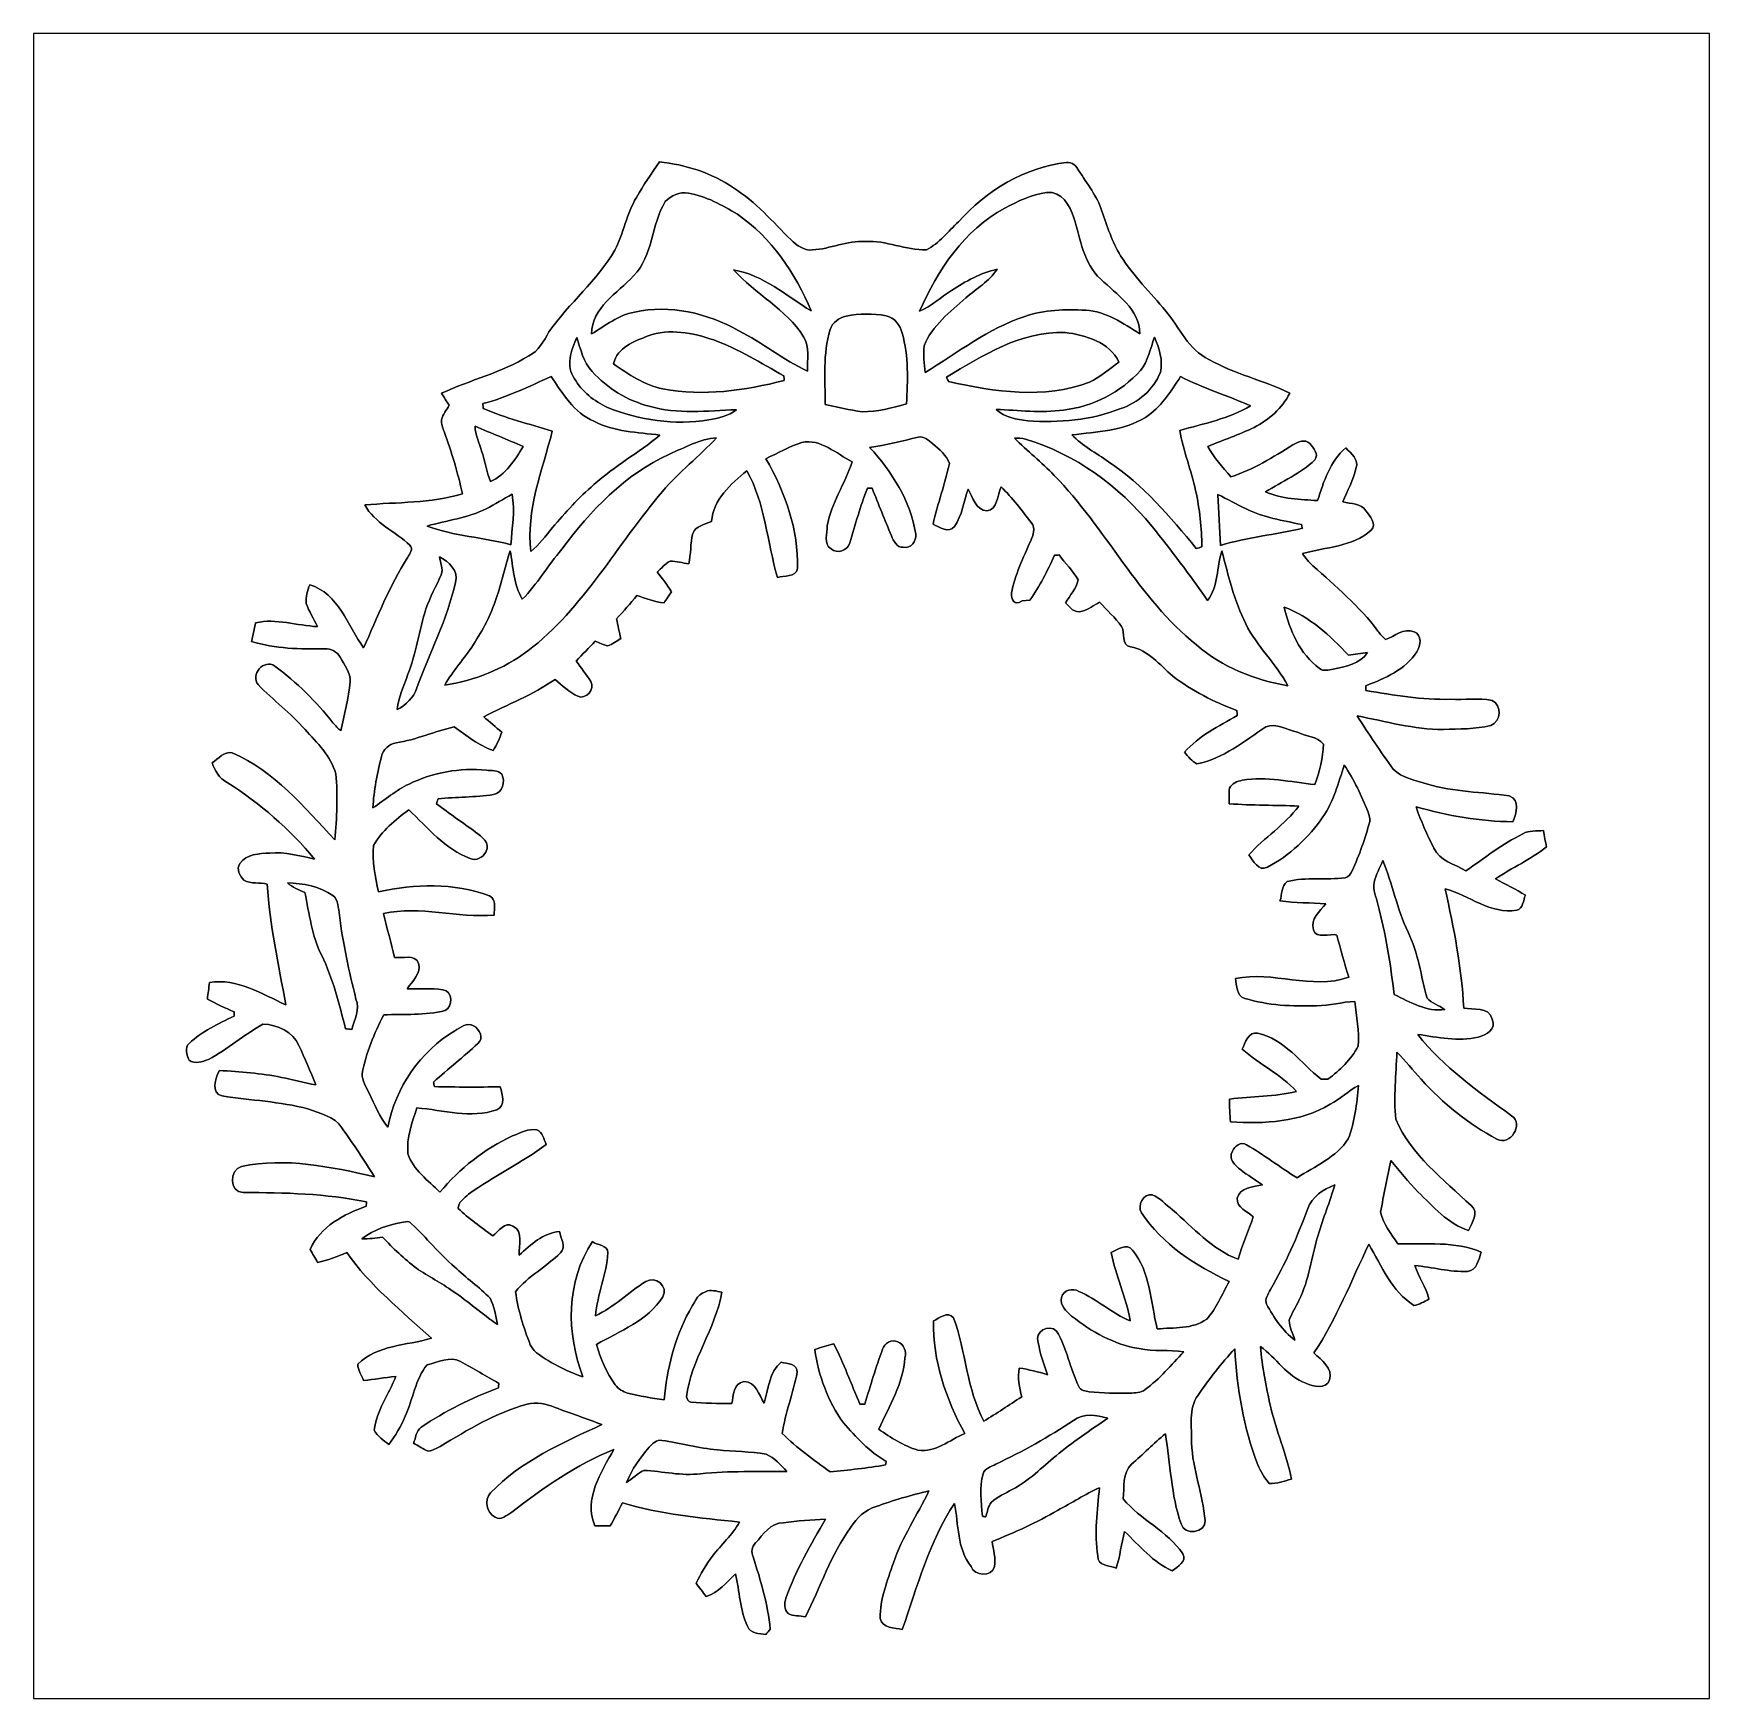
# Model space of a CAD drawing. Header units: centimetres. Extents: x -16.8 to 16.8, y -16.7 to 16.7.
import ezdxf

# ---------------------------------------------------------------- set-up
doc = ezdxf.new("R2010")
doc.units = ezdxf.units.CM
doc.header["$MEASUREMENT"] = 0
doc.layers.add('Layer 1', color=7, linetype='Continuous')

msp = doc.modelspace()

# ---------------------------------------------------------------- linework, layer by layer
at = {"layer": 'Layer 1', "color": 7}
for points, knots in [([(-16.77458, 16.66875), (-16.77458, 16.66875), (16.77458, 16.66875), (16.77458, 16.66875), (16.77458, 16.66875), (16.77458, 16.66875), (16.77458, -16.66875), (16.77458, -16.66875), (16.77458, -16.66875), (16.77458, -16.66875), (-16.77458, -16.66875), (-16.77458, -16.66875), (-16.77458, -16.66875), (-16.77458, -16.66875), (-16.77458, 16.66875), (-16.77458, 16.66875), (-16.77458, 16.66875), (-16.77458, 16.66875), (-16.77458, 16.66875), (-16.77458, 16.66875)], [0, 0, 0, 0, 0.16666667, 0.16666667, 0.16666667, 0.16666667, 0.33333333, 0.33333333, 0.33333333, 0.33333333, 0.5, 0.5, 0.5, 0.5, 0.66666667, 0.66666667, 0.66666667, 0.66666667, 1, 1, 1, 1]), ([(-4.24709, 14.09912), (-4.40408, 13.86417), (-4.56847, 13.63345), (-4.70535, 13.38545), (-4.70535, 13.38545), (-4.90467, 13.05877), (-4.959, 12.6686), (-5.13786, 12.33205), (-5.13786, 12.33205), (-5.49381, 11.72175), (-6.05084, 11.26913), (-6.45583, 10.69587), (-6.45583, 10.69587), (-6.56061, 10.51313), (-6.66256, 10.31205), (-6.86082, 10.21292), (-6.86082, 10.21292), (-7.40234, 9.87884), (-8.03134, 9.73279), (-8.60566, 9.46644), (-8.60566, 9.46644), (-8.55768, 9.38495), (-8.50759, 9.30522), (-8.45573, 9.2262), (-8.45573, 9.2262), (-8.50653, 9.12989), (-8.57709, 9.04169), (-8.61025, 8.93657), (-8.61025, 8.93657), (-8.61554, 8.85366), (-8.57956, 8.7757), (-8.55486, 8.69844), (-8.55486, 8.69844), (-8.40528, 8.29134), (-8.28111, 7.87471), (-8.18833, 7.45067), (-8.18833, 7.45067), (-8.82297, 7.26052), (-9.49149, 7.28733), (-10.14483, 7.22983), (-10.14483, 7.22983), (-9.94586, 6.86364), (-9.52923, 6.69996), (-9.23996, 6.42161), (-9.23996, 6.42161), (-9.16411, 6.34577), (-9.24525, 6.25299), (-9.2837, 6.18137), (-9.2837, 6.18137), (-9.64953, 5.6134), (-9.89189, 4.98016), (-10.16741, 4.36633), (-10.16741, 4.36633), (-10.48561, 4.81224), (-10.66871, 5.45747), (-11.24585, 5.6321), (-11.24585, 5.6321), (-11.28924, 5.51145), (-11.32911, 5.38692), (-11.31676, 5.25604), (-11.31676, 5.25604), (-11.2582, 5.09482), (-11.16577, 4.94806), (-11.08992, 4.7939), (-11.08992, 4.7939), (-11.50444, 4.81048), (-11.91366, 4.96394), (-12.32923, 4.87045), (-12.32923, 4.87045), (-12.35675, 4.74592), (-12.38462, 4.62139), (-12.40896, 4.49615), (-12.40896, 4.49615), (-11.93447, 4.34904), (-11.4367, 4.34234), (-10.94458, 4.34657), (-10.94458, 4.34657), (-10.81864, 4.35469), (-10.69763, 4.2926), (-10.63519, 4.18218), (-10.63519, 4.18218), (-10.54876, 4.02907), (-10.43199, 3.87209), (-10.4327, 3.68864), (-10.4327, 3.68864), (-10.47538, 3.35703), (-10.55053, 3.03036), (-10.62284, 2.70369), (-10.62284, 2.70369), (-10.67964, 2.75519), (-10.73432, 2.80917), (-10.78265, 2.86844), (-10.78265, 2.86844), (-11.11532, 3.29671), (-11.50761, 3.68018), (-11.94329, 4.00191), (-11.94329, 4.00191), (-12.16836, 4.15784), (-12.43648, 3.82658), (-12.27914, 3.63114), (-12.27914, 3.63114), (-11.97928, 3.31929), (-11.62614, 3.06211), (-11.33969, 2.73579), (-11.33969, 2.73579), (-11.09698, 2.46839), (-10.82569, 2.20098), (-10.72021, 1.84609), (-10.72021, 1.84609), (-10.68105, 1.40688), (-10.70363, 0.96344), (-10.73997, 0.52423), (-10.73997, 0.52423), (-11.35803, 1.17157), (-11.95176, 1.90429), (-12.7949, 2.26695), (-12.7949, 2.26695), (-12.96741, 2.30152), (-13.07077, 2.1463), (-13.19848, 2.06834), (-13.19848, 2.06834), (-13.14485, 1.90747), (-13.05701, 1.74872), (-12.89614, 1.67393), (-12.89614, 1.67393), (-12.24174, 1.25307), (-11.64555, 0.73801), (-11.14672, 0.14005), (-11.14672, 0.14005), (-11.44305, 0.19897), (-11.74115, 0.28787), (-12.04701, 0.26), (-12.04701, 0.26), (-12.25268, 0.24518), (-12.51797, 0.24448), (-12.64179, 0.04692), (-12.64179, 0.04692), (-12.72575, -0.05962), (-12.63826, -0.20179), (-12.56277, -0.28646), (-12.56277, -0.28646), (-12.42131, -0.3616), (-12.24774, -0.32773), (-12.09534, -0.3623), (-12.09534, -0.3623), (-12.04771, -1.17898), (-11.86498, -1.97661), (-11.72633, -2.78024), (-11.72633, -2.78024), (-12.20505, -2.55834), (-12.70071, -2.24226), (-13.25139, -2.33468), (-13.25139, -2.33468), (-13.26656, -2.44475), (-13.28138, -2.55164), (-13.29337, -2.66347), (-13.29337, -2.66347), (-13.11839, -2.75661), (-12.94095, -2.84586), (-12.75715, -2.92135), (-12.75715, -2.92135), (-12.7575, -2.94217), (-12.75856, -2.98309), (-12.75891, -3.0039), (-12.75891, -3.0039), (-13.07218, -3.1623), (-13.40661, -3.30447), (-13.6592, -3.55529), (-13.6592, -3.55529), (-13.75551, -3.63784), (-13.71036, -3.78778), (-13.66061, -3.88902), (-13.66061, -3.88902), (-13.54526, -3.96804), (-13.3918, -3.92077), (-13.27185, -3.87315), (-13.27185, -3.87315), (-12.89015, -3.66713), (-12.55677, -3.38067), (-12.18142, -3.16618), (-12.18142, -3.16618), (-11.89778, -3.17853), (-11.57852, -3.31541), (-11.46246, -3.59339), (-11.46246, -3.59339), (-11.34322, -3.85233), (-11.23421, -4.11551), (-11.12379, -4.37868), (-11.12379, -4.37868), (-11.35698, -4.34763), (-11.58275, -4.27743), (-11.81312, -4.23192), (-11.81312, -4.23192), (-12.22163, -4.15114), (-12.63756, -4.11515), (-13.05278, -4.0954), (-13.05278, -4.0954), (-13.13744, -4.24321), (-13.22529, -4.55295), (-13.00127, -4.60375), (-13.00127, -4.60375), (-12.42871, -4.69265), (-11.8431, -4.71417), (-11.28007, -4.86304), (-11.28007, -4.86304), (-11.03983, -4.94665), (-10.75408, -5.0165), (-10.60274, -5.24122), (-10.60274, -5.24122), (-10.37872, -5.56295), (-10.15471, -5.8861), (-9.9508, -6.22159), (-9.9508, -6.22159), (-10.82005, -6.02439), (-11.72386, -5.82895), (-12.61357, -6.01416), (-12.61357, -6.01416), (-12.86087, -6.08295), (-12.85804, -6.53944), (-12.57723, -6.53803), (-12.57723, -6.53803), (-11.75068, -6.53838), (-10.92024, -6.56026), (-10.10708, -6.72324), (-10.10708, -6.72324), (-10.10885, -6.74476), (-10.11273, -6.7878), (-10.11484, -6.80967), (-10.11484, -6.80967), (-10.56287, -6.97618), (-11.0363, -7.21325), (-11.23456, -7.67891), (-11.23456, -7.67891), (-11.18658, -7.76499), (-11.13755, -7.85142), (-11.08745, -7.9375), (-11.08745, -7.9375), (-10.88425, -7.8994), (-10.69375, -7.82073), (-10.50502, -7.73959), (-10.50502, -7.73959), (-10.04006, -8.40246), (-9.39976, -8.91152), (-8.81063, -9.45727), (-8.81063, -9.45727), (-9.30839, -9.60367), (-9.88871, -9.58391), (-10.28171, -9.97514), (-10.28171, -9.97514), (-10.28453, -10.09438), (-10.20974, -10.19563), (-10.16811, -10.30323), (-10.16811, -10.30323), (-9.95398, -10.27606), (-9.73949, -10.24749), (-9.525, -10.21927), (-9.525, -10.21927), (-9.65376, -10.58369), (-9.91658, -10.90471), (-9.95398, -11.29771), (-9.95398, -11.29771), (-9.88871, -11.41977), (-9.76277, -11.49562), (-9.66047, -11.58628), (-9.66047, -11.58628), (-9.53488, -11.40707), (-9.41811, -11.22186), (-9.33662, -11.01866), (-9.33662, -11.01866), (-9.17963, -10.67788), (-9.13271, -10.287), (-8.8967, -9.98537), (-8.8967, -9.98537), (-8.68574, -9.94234), (-8.43986, -9.80369), (-8.22995, -9.92152), (-8.22995, -9.92152), (-7.96996, -10.05946), (-7.71807, -10.21327), (-7.4616, -10.35861), (-7.4616, -10.35861), (-7.46266, -10.38084), (-7.46442, -10.42494), (-7.46548, -10.44716), (-7.46548, -10.44716), (-8.00982, -10.64966), (-8.53193, -10.91424), (-9.01488, -11.23703), (-9.01488, -11.23703), (-9.11825, -11.30759), (-9.11825, -11.4554), (-9.16905, -11.55594), (-9.16905, -11.55594), (-9.06851, -11.60709), (-8.97643, -11.68082), (-8.86778, -11.71646), (-8.86778, -11.71646), (-8.7817, -11.70834), (-8.70726, -11.65895), (-8.63283, -11.62015), (-8.63283, -11.62015), (-8.07932, -11.29171), (-7.52193, -10.94387), (-6.89363, -10.77701), (-6.89363, -10.77701), (-6.70701, -10.71951), (-6.50628, -10.77031), (-6.33095, -10.84262), (-6.33095, -10.84262), (-6.02121, -10.95975), (-5.70689, -11.06382), (-5.39856, -11.18447), (-5.39856, -11.18447), (-6.18702, -11.55453), (-7.01463, -11.90837), (-7.62494, -12.55324), (-7.62494, -12.55324), (-7.75617, -12.69859), (-7.71384, -12.95471), (-7.53286, -13.03761), (-7.53286, -13.03761), (-7.41715, -13.11734), (-7.30285, -12.99069), (-7.20302, -12.94095), (-7.20302, -12.94095), (-6.57119, -12.45164), (-5.90656, -11.98174), (-5.15938, -11.684), (-5.15938, -11.684), (-5.41302, -12.14473), (-5.76862, -12.67531), (-5.53755, -13.21435), (-5.53755, -13.21435), (-5.43595, -13.21294), (-5.33435, -13.21259), (-5.2324, -13.21259), (-5.2324, -13.21259), (-5.14421, -13.06089), (-5.06342, -12.90602), (-4.9851, -12.74974), (-4.9851, -12.74974), (-4.22663, -12.98751), (-3.42971, -13.04643), (-2.64478, -13.13744), (-2.64478, -13.13744), (-2.77813, -13.39744), (-3.01131, -13.58582), (-3.18488, -13.81654), (-3.18488, -13.81654), (-3.30906, -13.98905), (-3.41877, -14.17214), (-3.51226, -14.36299), (-3.51226, -14.36299), (-3.44488, -14.45013), (-3.37749, -14.53691), (-3.30976, -14.62546), (-3.30976, -14.62546), (-3.05717, -14.55773), (-2.90936, -14.33583), (-2.72098, -14.17496), (-2.72098, -14.17496), (-2.64125, -14.52245), (-2.63596, -14.89357), (-2.48179, -15.2206), (-2.48179, -15.2206), (-2.43417, -15.37794), (-2.23838, -15.3603), (-2.1149, -15.38817), (-2.1149, -15.38817), (-2.08598, -15.35112), (-2.05669, -15.31479), (-2.02671, -15.27881), (-2.02671, -15.27881), (-2.07363, -14.78209), (-2.21721, -14.30549), (-2.36961, -13.83312), (-2.36961, -13.83312), (-2.41018, -13.73717), (-2.39854, -13.62922), (-2.32234, -13.55443), (-2.32234, -13.55443), (-2.16853, -13.38827), (-2.02318, -13.14591), (-1.76318, -13.15226), (-1.76318, -13.15226), (-1.48449, -13.10534), (-1.20121, -13.09511), (-0.91934, -13.07677), (-0.91934, -13.07677), (-1.21673, -13.58618), (-1.5113, -14.10159), (-1.71274, -14.65827), (-1.71274, -14.65827), (-1.75048, -14.75916), (-1.7459, -14.88546), (-1.66829, -14.96695), (-1.66829, -14.96695), (-1.5681, -15.03539), (-1.43298, -15.00117), (-1.32327, -15.03645), (-1.32327, -15.03645), (-1.02129, -14.43708), (-0.81351, -13.78691), (-0.41451, -13.2401), (-0.41451, -13.2401), (-0.29422, -13.05348), (-0.12418, -12.89226), (0.09208, -12.82488), (0.09208, -12.82488), (0.4378, -12.69929), (0.79304, -12.59946), (1.15041, -12.51232), (1.15041, -12.51232), (0.91969, -12.99492), (0.60819, -13.43942), (0.43886, -13.95166), (0.43886, -13.95166), (0.31821, -14.3129), (0.16263, -14.67979), (0.17604, -15.06714), (0.17604, -15.06714), (0.21131, -15.26469), (0.46955, -15.2587), (0.61666, -15.28551), (0.61666, -15.28551), (0.91334, -14.42649), (1.15958, -13.5322), (1.65947, -12.76209), (1.65947, -12.76209), (1.74766, -13.18719), (1.70639, -13.66238), (1.99284, -14.02327), (1.99284, -14.02327), (2.06128, -14.22329), (2.40559, -14.24164), (2.46027, -14.02891), (2.46027, -14.02891), (2.49132, -13.85993), (2.4384, -13.68884), (2.41512, -13.52232), (2.41512, -13.52232), (2.86597, -13.34699), (3.30764, -13.14591), (3.72569, -12.90144), (3.72569, -12.90144), (4.0072, -12.75574), (4.27143, -12.57759), (4.56177, -12.44917), (4.56177, -12.44917), (4.5279, -12.90179), (4.44959, -13.36075), (4.53319, -13.81231), (4.53319, -13.81231), (4.51203, -14.02539), (4.7752, -14.00175), (4.89514, -14.05855), (4.89514, -14.05855), (4.98052, -13.82183), (4.99957, -13.56854), (5.06518, -13.32653), (5.06518, -13.32653), (5.36716, -13.60946), (5.63316, -13.93966), (6.02192, -14.11287), (6.02192, -14.11287), (6.1214, -14.02856), (6.32989, -13.92661), (6.23252, -13.76998), (6.23252, -13.76998), (5.92349, -13.31701), (5.38339, -13.08982), (5.03978, -12.67284), (5.03978, -12.67284), (5.06695, -12.44671), (5.01156, -12.14861), (5.20488, -11.97963), (5.20488, -11.97963), (5.43454, -11.77996), (5.64762, -11.56123), (5.88327, -11.36826), (5.88327, -11.36826), (5.98452, -11.96975), (5.99581, -12.5917), (6.19619, -13.17307), (6.19619, -13.17307), (6.26322, -13.40944), (6.69184, -13.35969), (6.67773, -13.10746), (6.67773, -13.10746), (6.63787, -12.58111), (6.42479, -12.08299), (6.40786, -11.55241), (6.40786, -11.55241), (6.41597, -11.23668), (6.33518, -10.86979), (6.53591, -10.59639), (6.53591, -10.59639), (6.76099, -10.27112), (7.00546, -9.95821), (7.2704, -9.66435), (7.2704, -9.66435), (7.31732, -10.45492), (7.44361, -11.24761), (7.73218, -11.98845), (7.73218, -11.98845), (7.7911, -12.1225), (7.86659, -12.25021), (7.9629, -12.36204), (7.9629, -12.36204), (8.11354, -12.37051), (8.26241, -12.32359), (8.40422, -12.27631), (8.40422, -12.27631), (8.31497, -11.77466), (8.09554, -11.31111), (7.98689, -10.81476), (7.98689, -10.81476), (7.89728, -10.42), (7.81897, -10.02171), (7.78545, -9.61813), (7.78545, -9.61813), (8.09801, -9.85238), (8.31674, -10.21362), (8.69527, -10.3565), (8.69527, -10.3565), (8.83991, -10.42705), (9.09214, -10.48103), (9.16975, -10.29652), (9.16975, -10.29652), (9.24207, -10.04958), (9.00677, -9.89718), (8.85613, -9.75042), (8.85613, -9.75042), (9.31122, -9.07097), (9.60155, -8.30545), (9.95574, -7.57379), (9.95574, -7.57379), (10.21009, -8.00876), (10.41224, -8.51641), (10.85603, -8.79722), (10.85603, -8.79722), (10.96786, -8.79546), (11.05817, -8.71291), (11.15977, -8.67551), (11.15977, -8.67551), (11.10156, -8.43421), (10.95692, -8.22925), (10.87402, -7.99818), (10.87402, -7.99818), (11.22609, -8.03169), (11.57534, -8.13223), (11.93024, -8.11777), (11.93024, -8.11777), (12.12215, -8.09943), (12.15249, -7.87964), (12.20682, -7.7343), (12.20682, -7.7343), (11.68153, -7.5057), (11.09063, -7.58014), (10.5343, -7.5625), (10.5343, -7.5625), (10.40342, -7.36247), (10.24184, -7.1695), (10.18857, -6.93279), (10.18857, -6.93279), (10.25207, -6.58636), (10.33286, -6.24276), (10.3953, -5.89562), (10.3953, -5.89562), (10.57416, -6.10658), (10.7442, -6.32636), (10.93893, -6.52357), (10.93893, -6.52357), (11.24267, -6.82061), (11.53795, -7.15963), (11.95141, -7.30074), (11.95141, -7.30074), (12.01173, -7.15716), (12.17507, -6.92961), (12.00185, -6.80085), (12.00185, -6.80085), (11.45752, -6.26851), (10.8017, -5.79473), (10.49479, -5.07118), (10.49479, -5.07118), (10.44787, -4.62562), (10.50466, -4.17583), (10.51525, -3.72992), (10.51525, -3.72992), (10.69552, -3.89396), (10.83416, -4.0961), (11.00455, -4.27002), (11.00455, -4.27002), (11.436, -4.75086), (11.94717, -5.16855), (12.51973, -5.46911), (12.51973, -5.46911), (12.78784, -5.61481), (13.0616, -5.16819), (12.81465, -5.00239), (12.81465, -5.00239), (12.14684, -4.51379), (11.44976, -4.02978), (10.93435, -3.37256), (10.93435, -3.37256), (11.33369, -3.42935), (11.74327, -3.51896), (12.14543, -3.42724), (12.14543, -3.42724), (12.30066, -3.38561), (12.52396, -3.27237), (12.42166, -3.06564), (12.42166, -3.06564), (12.36239, -2.8134), (12.04172, -2.87726), (11.85404, -2.84974), (11.85404, -2.84974), (11.81664, -2.04153), (11.65648, -1.24707), (11.48503, -0.45861), (11.48503, -0.45861), (11.96481, -0.58914), (12.39061, -0.97261), (12.91555, -0.88441), (12.91555, -0.88441), (13.04749, -0.85619), (13.04361, -0.68792), (13.09017, -0.58667), (13.09017, -0.58667), (12.89897, -0.46002), (12.6873, -0.36971), (12.48939, -0.25471), (12.48939, -0.25471), (12.82453, -0.0321), (13.20024, 0.12771), (13.51245, 0.38488), (13.51245, 0.38488), (13.48811, 0.49495), (13.47329, 0.59937), (13.45036, 0.70803), (13.45036, 0.70803), (13.31136, 0.69991), (13.16531, 0.71438), (13.03937, 0.64523), (13.03937, 0.64523), (12.63086, 0.44803), (12.2749, 0.15804), (11.90061, -0.09454), (11.90061, -0.09454), (11.67271, 0.03175), (11.37567, 0.10266), (11.2582, 0.35736), (11.2582, 0.35736), (11.12661, 0.62759), (10.99361, 0.89923), (10.9026, 1.18639), (10.9026, 1.18639), (11.53231, 1.00471), (12.18353, 0.89182), (12.84041, 0.88724), (12.84041, 0.88724), (12.90779, 1.05481), (12.99245, 1.32715), (12.76562, 1.403), (12.76562, 1.403), (12.22163, 1.48414), (11.66036, 1.48026), (11.12837, 1.6383), (11.12837, 1.6383), (10.89731, 1.7205), (10.62073, 1.7526), (10.44257, 1.93922), (10.44257, 1.93922), (10.1914, 2.28706), (9.9568, 2.64619), (9.72114, 3.00461), (9.72114, 3.00461), (10.2937, 2.90124), (10.86026, 2.72768), (11.44729, 2.73579), (11.44729, 2.73579), (11.76267, 2.7432), (12.08652, 2.73685), (12.39555, 2.8134), (12.39555, 2.8134), (12.60052, 2.89101), (12.62803, 3.2198), (12.42307, 3.31646), (12.42307, 3.31646), (12.14931, 3.36868), (11.86462, 3.32105), (11.5884, 3.33728), (11.5884, 3.33728), (11.01901, 3.32634), (10.45633, 3.41948), (9.89683, 3.51367), (9.89683, 3.51367), (9.89718, 3.53801), (9.89718, 3.58634), (9.89753, 3.61068), (9.89753, 3.61068), (10.27853, 3.75673), (10.6874, 3.93171), (10.91636, 4.28872), (10.91636, 4.28872), (10.99961, 4.41113), (11.0236, 4.62527), (10.86203, 4.69053), (10.86203, 4.69053), (10.65107, 4.76885), (10.47432, 4.59811), (10.28806, 4.53637), (10.28806, 4.53637), (10.22844, 4.58399), (10.18328, 4.64608), (10.13672, 4.70535), (10.13672, 4.70535), (9.76842, 5.20171), (9.2904, 5.60035), (8.83461, 6.01239), (8.83461, 6.01239), (8.75524, 6.08436), (8.68715, 6.16761), (8.62683, 6.25546), (8.62683, 6.25546), (9.09073, 6.38563), (9.62166, 6.39092), (10.00196, 6.72112), (10.00196, 6.72112), (10.12472, 6.85271), (9.9762, 7.00229), (9.89824, 7.11129), (9.89824, 7.11129), (9.80405, 7.26863), (9.59062, 7.2517), (9.43822, 7.29015), (9.43822, 7.29015), (9.52147, 7.51487), (9.64953, 7.72583), (9.69857, 7.96219), (9.69857, 7.96219), (9.76454, 8.14387), (9.60049, 8.25959), (9.49537, 8.37106), (9.49537, 8.37106), (9.17716, 8.10754), (9.05298, 7.69479), (8.92916, 7.31626), (8.92916, 7.31626), (8.57991, 7.33989), (8.21408, 7.34695), (7.88846, 7.48982), (7.88846, 7.48982), (8.21796, 7.70079), (8.5912, 7.85424), (8.87307, 8.13188), (8.87307, 8.13188), (8.96232, 8.24159), (8.84237, 8.37212), (8.77641, 8.45891), (8.77641, 8.45891), (8.67657, 8.55839), (8.53511, 8.48924), (8.43421, 8.43139), (8.43421, 8.43139), (8.03839, 8.19009), (7.64328, 7.93115), (7.19631, 7.79392), (7.19631, 7.79392), (7.02769, 7.98583), (6.85271, 8.17527), (6.73241, 8.40211), (6.73241, 8.40211), (7.0418, 8.5284), (7.35789, 8.63776), (7.65986, 8.7817), (7.65986, 8.7817), (7.95655, 8.93516), (8.22078, 9.16587), (8.37318, 9.46644), (8.37318, 9.46644), (7.8486, 9.72608), (7.26546, 9.85097), (6.75499, 10.14201), (6.75499, 10.14201), (6.34682, 10.33427), (6.16268, 10.77983), (5.89139, 11.11215), (5.89139, 11.11215), (5.582, 11.47445), (5.24545, 11.81735), (4.98651, 12.21952), (4.98651, 12.21952), (4.8133, 12.49433), (4.72193, 12.81042), (4.61292, 13.11381), (4.61292, 13.11381), (4.51273, 13.41014), (4.31941, 13.66273), (4.14937, 13.92096), (4.14937, 13.92096), (4.10386, 14.01198), (4.01602, 14.10617), (3.90454, 14.08501), (3.90454, 14.08501), (3.0607, 13.99399), (2.30117, 13.52127), (1.74096, 12.89897), (1.74096, 12.89897), (1.53388, 12.70811), (1.35749, 12.46576), (1.10067, 12.34017), (1.10067, 12.34017), (0.68615, 12.32006), (0.29563, 12.5349), (-0.12347, 12.5035), (-0.12347, 12.5035), (-0.4893, 12.53137), (-0.82233, 12.35287), (-1.18251, 12.33664), (-1.18251, 12.33664), (-1.35643, 12.31265), (-1.49154, 12.43118), (-1.61114, 12.53525), (-1.61114, 12.53525), (-1.98014, 12.8972), (-2.31563, 13.3029), (-2.76154, 13.5763), (-2.76154, 13.5763), (-3.19828, 13.88216), (-3.72039, 14.04126), (-4.24709, 14.09912)], [0, 0, 0, 0, 0.00478469, 0.00478469, 0.00478469, 0.00478469, 0.00956938, 0.00956938, 0.00956938, 0.00956938, 0.01435407, 0.01435407, 0.01435407, 0.01435407, 0.01913876, 0.01913876, 0.01913876, 0.01913876, 0.02392344, 0.02392344, 0.02392344, 0.02392344, 0.02870813, 0.02870813, 0.02870813, 0.02870813, 0.03349282, 0.03349282, 0.03349282, 0.03349282, 0.03827751, 0.03827751, 0.03827751, 0.03827751, 0.0430622, 0.0430622, 0.0430622, 0.0430622, 0.04784689, 0.04784689, 0.04784689, 0.04784689, 0.05263158, 0.05263158, 0.05263158, 0.05263158, 0.05741627, 0.05741627, 0.05741627, 0.05741627, 0.06220096, 0.06220096, 0.06220096, 0.06220096, 0.06698565, 0.06698565, 0.06698565, 0.06698565, 0.07177033, 0.07177033, 0.07177033, 0.07177033, 0.07655502, 0.07655502, 0.07655502, 0.07655502, 0.08133971, 0.08133971, 0.08133971, 0.08133971, 0.0861244, 0.0861244, 0.0861244, 0.0861244, 0.09090909, 0.09090909, 0.09090909, 0.09090909, 0.09569378, 0.09569378, 0.09569378, 0.09569378, 0.10047847, 0.10047847, 0.10047847, 0.10047847, 0.10526316, 0.10526316, 0.10526316, 0.10526316, 0.11004785, 0.11004785, 0.11004785, 0.11004785, 0.11483254, 0.11483254, 0.11483254, 0.11483254, 0.11961722, 0.11961722, 0.11961722, 0.11961722, 0.12440191, 0.12440191, 0.12440191, 0.12440191, 0.1291866, 0.1291866, 0.1291866, 0.1291866, 0.13397129, 0.13397129, 0.13397129, 0.13397129, 0.13875598, 0.13875598, 0.13875598, 0.13875598, 0.14354067, 0.14354067, 0.14354067, 0.14354067, 0.14832536, 0.14832536, 0.14832536, 0.14832536, 0.15311005, 0.15311005, 0.15311005, 0.15311005, 0.15789474, 0.15789474, 0.15789474, 0.15789474, 0.16267943, 0.16267943, 0.16267943, 0.16267943, 0.16746411, 0.16746411, 0.16746411, 0.16746411, 0.1722488, 0.1722488, 0.1722488, 0.1722488, 0.17703349, 0.17703349, 0.17703349, 0.17703349, 0.18181818, 0.18181818, 0.18181818, 0.18181818, 0.18660287, 0.18660287, 0.18660287, 0.18660287, 0.19138756, 0.19138756, 0.19138756, 0.19138756, 0.19617225, 0.19617225, 0.19617225, 0.19617225, 0.20095694, 0.20095694, 0.20095694, 0.20095694, 0.20574163, 0.20574163, 0.20574163, 0.20574163, 0.21052632, 0.21052632, 0.21052632, 0.21052632, 0.215311, 0.215311, 0.215311, 0.215311, 0.22009569, 0.22009569, 0.22009569, 0.22009569, 0.22488038, 0.22488038, 0.22488038, 0.22488038, 0.22966507, 0.22966507, 0.22966507, 0.22966507, 0.23444976, 0.23444976, 0.23444976, 0.23444976, 0.23923445, 0.23923445, 0.23923445, 0.23923445, 0.24401914, 0.24401914, 0.24401914, 0.24401914, 0.24880383, 0.24880383, 0.24880383, 0.24880383, 0.25358852, 0.25358852, 0.25358852, 0.25358852, 0.25837321, 0.25837321, 0.25837321, 0.25837321, 0.26315789, 0.26315789, 0.26315789, 0.26315789, 0.26794258, 0.26794258, 0.26794258, 0.26794258, 0.27272727, 0.27272727, 0.27272727, 0.27272727, 0.27751196, 0.27751196, 0.27751196, 0.27751196, 0.28229665, 0.28229665, 0.28229665, 0.28229665, 0.28708134, 0.28708134, 0.28708134, 0.28708134, 0.29186603, 0.29186603, 0.29186603, 0.29186603, 0.29665072, 0.29665072, 0.29665072, 0.29665072, 0.30143541, 0.30143541, 0.30143541, 0.30143541, 0.3062201, 0.3062201, 0.3062201, 0.3062201, 0.31100478, 0.31100478, 0.31100478, 0.31100478, 0.31578947, 0.31578947, 0.31578947, 0.31578947, 0.32057416, 0.32057416, 0.32057416, 0.32057416, 0.32535885, 0.32535885, 0.32535885, 0.32535885, 0.33014354, 0.33014354, 0.33014354, 0.33014354, 0.33492823, 0.33492823, 0.33492823, 0.33492823, 0.33971292, 0.33971292, 0.33971292, 0.33971292, 0.34449761, 0.34449761, 0.34449761, 0.34449761, 0.3492823, 0.3492823, 0.3492823, 0.3492823, 0.35406699, 0.35406699, 0.35406699, 0.35406699, 0.35885167, 0.35885167, 0.35885167, 0.35885167, 0.36363636, 0.36363636, 0.36363636, 0.36363636, 0.36842105, 0.36842105, 0.36842105, 0.36842105, 0.37320574, 0.37320574, 0.37320574, 0.37320574, 0.37799043, 0.37799043, 0.37799043, 0.37799043, 0.38277512, 0.38277512, 0.38277512, 0.38277512, 0.38755981, 0.38755981, 0.38755981, 0.38755981, 0.3923445, 0.3923445, 0.3923445, 0.3923445, 0.39712919, 0.39712919, 0.39712919, 0.39712919, 0.40191388, 0.40191388, 0.40191388, 0.40191388, 0.40669856, 0.40669856, 0.40669856, 0.40669856, 0.41148325, 0.41148325, 0.41148325, 0.41148325, 0.41626794, 0.41626794, 0.41626794, 0.41626794, 0.42105263, 0.42105263, 0.42105263, 0.42105263, 0.42583732, 0.42583732, 0.42583732, 0.42583732, 0.43062201, 0.43062201, 0.43062201, 0.43062201, 0.4354067, 0.4354067, 0.4354067, 0.4354067, 0.44019139, 0.44019139, 0.44019139, 0.44019139, 0.44497608, 0.44497608, 0.44497608, 0.44497608, 0.44976077, 0.44976077, 0.44976077, 0.44976077, 0.45454545, 0.45454545, 0.45454545, 0.45454545, 0.45933014, 0.45933014, 0.45933014, 0.45933014, 0.46411483, 0.46411483, 0.46411483, 0.46411483, 0.46889952, 0.46889952, 0.46889952, 0.46889952, 0.47368421, 0.47368421, 0.47368421, 0.47368421, 0.4784689, 0.4784689, 0.4784689, 0.4784689, 0.48325359, 0.48325359, 0.48325359, 0.48325359, 0.48803828, 0.48803828, 0.48803828, 0.48803828, 0.49282297, 0.49282297, 0.49282297, 0.49282297, 0.49760766, 0.49760766, 0.49760766, 0.49760766, 0.50239234, 0.50239234, 0.50239234, 0.50239234, 0.50717703, 0.50717703, 0.50717703, 0.50717703, 0.51196172, 0.51196172, 0.51196172, 0.51196172, 0.51674641, 0.51674641, 0.51674641, 0.51674641, 0.5215311, 0.5215311, 0.5215311, 0.5215311, 0.52631579, 0.52631579, 0.52631579, 0.52631579, 0.53110048, 0.53110048, 0.53110048, 0.53110048, 0.53588517, 0.53588517, 0.53588517, 0.53588517, 0.54066986, 0.54066986, 0.54066986, 0.54066986, 0.54545455, 0.54545455, 0.54545455, 0.54545455, 0.55023923, 0.55023923, 0.55023923, 0.55023923, 0.55502392, 0.55502392, 0.55502392, 0.55502392, 0.55980861, 0.55980861, 0.55980861, 0.55980861, 0.5645933, 0.5645933, 0.5645933, 0.5645933, 0.56937799, 0.56937799, 0.56937799, 0.56937799, 0.57416268, 0.57416268, 0.57416268, 0.57416268, 0.57894737, 0.57894737, 0.57894737, 0.57894737, 0.58373206, 0.58373206, 0.58373206, 0.58373206, 0.58851675, 0.58851675, 0.58851675, 0.58851675, 0.59330144, 0.59330144, 0.59330144, 0.59330144, 0.59808612, 0.59808612, 0.59808612, 0.59808612, 0.60287081, 0.60287081, 0.60287081, 0.60287081, 0.6076555, 0.6076555, 0.6076555, 0.6076555, 0.61244019, 0.61244019, 0.61244019, 0.61244019, 0.61722488, 0.61722488, 0.61722488, 0.61722488, 0.62200957, 0.62200957, 0.62200957, 0.62200957, 0.62679426, 0.62679426, 0.62679426, 0.62679426, 0.63157895, 0.63157895, 0.63157895, 0.63157895, 0.63636364, 0.63636364, 0.63636364, 0.63636364, 0.64114833, 0.64114833, 0.64114833, 0.64114833, 0.64593301, 0.64593301, 0.64593301, 0.64593301, 0.6507177, 0.6507177, 0.6507177, 0.6507177, 0.65550239, 0.65550239, 0.65550239, 0.65550239, 0.66028708, 0.66028708, 0.66028708, 0.66028708, 0.66507177, 0.66507177, 0.66507177, 0.66507177, 0.66985646, 0.66985646, 0.66985646, 0.66985646, 0.67464115, 0.67464115, 0.67464115, 0.67464115, 0.67942584, 0.67942584, 0.67942584, 0.67942584, 0.68421053, 0.68421053, 0.68421053, 0.68421053, 0.68899522, 0.68899522, 0.68899522, 0.68899522, 0.6937799, 0.6937799, 0.6937799, 0.6937799, 0.69856459, 0.69856459, 0.69856459, 0.69856459, 0.70334928, 0.70334928, 0.70334928, 0.70334928, 0.70813397, 0.70813397, 0.70813397, 0.70813397, 0.71291866, 0.71291866, 0.71291866, 0.71291866, 0.71770335, 0.71770335, 0.71770335, 0.71770335, 0.72248804, 0.72248804, 0.72248804, 0.72248804, 0.72727273, 0.72727273, 0.72727273, 0.72727273, 0.73205742, 0.73205742, 0.73205742, 0.73205742, 0.73684211, 0.73684211, 0.73684211, 0.73684211, 0.74162679, 0.74162679, 0.74162679, 0.74162679, 0.74641148, 0.74641148, 0.74641148, 0.74641148, 0.75119617, 0.75119617, 0.75119617, 0.75119617, 0.75598086, 0.75598086, 0.75598086, 0.75598086, 0.76076555, 0.76076555, 0.76076555, 0.76076555, 0.76555024, 0.76555024, 0.76555024, 0.76555024, 0.77033493, 0.77033493, 0.77033493, 0.77033493, 0.77511962, 0.77511962, 0.77511962, 0.77511962, 0.77990431, 0.77990431, 0.77990431, 0.77990431, 0.784689, 0.784689, 0.784689, 0.784689, 0.78947368, 0.78947368, 0.78947368, 0.78947368, 0.79425837, 0.79425837, 0.79425837, 0.79425837, 0.79904306, 0.79904306, 0.79904306, 0.79904306, 0.80382775, 0.80382775, 0.80382775, 0.80382775, 0.80861244, 0.80861244, 0.80861244, 0.80861244, 0.81339713, 0.81339713, 0.81339713, 0.81339713, 0.81818182, 0.81818182, 0.81818182, 0.81818182, 0.82296651, 0.82296651, 0.82296651, 0.82296651, 0.8277512, 0.8277512, 0.8277512, 0.8277512, 0.83253589, 0.83253589, 0.83253589, 0.83253589, 0.83732057, 0.83732057, 0.83732057, 0.83732057, 0.84210526, 0.84210526, 0.84210526, 0.84210526, 0.84688995, 0.84688995, 0.84688995, 0.84688995, 0.85167464, 0.85167464, 0.85167464, 0.85167464, 0.85645933, 0.85645933, 0.85645933, 0.85645933, 0.86124402, 0.86124402, 0.86124402, 0.86124402, 0.86602871, 0.86602871, 0.86602871, 0.86602871, 0.8708134, 0.8708134, 0.8708134, 0.8708134, 0.87559809, 0.87559809, 0.87559809, 0.87559809, 0.88038278, 0.88038278, 0.88038278, 0.88038278, 0.88516746, 0.88516746, 0.88516746, 0.88516746, 0.88995215, 0.88995215, 0.88995215, 0.88995215, 0.89473684, 0.89473684, 0.89473684, 0.89473684, 0.89952153, 0.89952153, 0.89952153, 0.89952153, 0.90430622, 0.90430622, 0.90430622, 0.90430622, 0.90909091, 0.90909091, 0.90909091, 0.90909091, 0.9138756, 0.9138756, 0.9138756, 0.9138756, 0.91866029, 0.91866029, 0.91866029, 0.91866029, 0.92344498, 0.92344498, 0.92344498, 0.92344498, 0.92822967, 0.92822967, 0.92822967, 0.92822967, 0.93301435, 0.93301435, 0.93301435, 0.93301435, 0.93779904, 0.93779904, 0.93779904, 0.93779904, 0.94258373, 0.94258373, 0.94258373, 0.94258373, 0.94736842, 0.94736842, 0.94736842, 0.94736842, 0.95215311, 0.95215311, 0.95215311, 0.95215311, 0.9569378, 0.9569378, 0.9569378, 0.9569378, 0.96172249, 0.96172249, 0.96172249, 0.96172249, 0.96650718, 0.96650718, 0.96650718, 0.96650718, 0.97129187, 0.97129187, 0.97129187, 0.97129187, 0.97607656, 0.97607656, 0.97607656, 0.97607656, 0.98086124, 0.98086124, 0.98086124, 0.98086124, 0.98564593, 0.98564593, 0.98564593, 0.98564593, 0.99043062, 0.99043062, 0.99043062, 0.99043062, 1, 1, 1, 1]), ([(-4.12962, 13.30396), (-4.00509, 13.41649), (-3.84281, 13.51492), (-3.66607, 13.47223), (-3.66607, 13.47223), (-3.31011, 13.41508), (-2.99014, 13.23234), (-2.6857, 13.0489), (-2.6857, 13.0489), (-2.00272, 12.58323), (-1.52118, 11.86886), (-1.20791, 11.11426), (-1.20791, 11.11426), (-1.70603, 11.41977), (-2.165, 11.83111), (-2.76049, 11.93553), (-2.76049, 11.93553), (-2.32869, 11.45681), (-1.71274, 11.15166), (-1.36031, 10.59815), (-1.36031, 10.59815), (-1.23366, 10.3946), (-1.28517, 10.13636), (-1.28376, 9.91059), (-1.28376, 9.91059), (-1.76989, 10.1279), (-2.17805, 10.48456), (-2.65712, 10.71633), (-2.65712, 10.71633), (-3.28189, 11.07405), (-4.03401, 11.24267), (-4.74521, 11.09063), (-4.74521, 11.09063), (-5.06977, 11.03418), (-5.32941, 10.81581), (-5.60529, 10.65248), (-5.60529, 10.65248), (-5.6007, 11.18447), (-5.08353, 11.46598), (-4.76215, 11.81841), (-4.76215, 11.81841), (-4.36809, 12.22269), (-4.41008, 12.83864), (-4.12962, 13.30396)], [0, 0, 0, 0, 0.08333333, 0.08333333, 0.08333333, 0.08333333, 0.16666667, 0.16666667, 0.16666667, 0.16666667, 0.25, 0.25, 0.25, 0.25, 0.33333333, 0.33333333, 0.33333333, 0.33333333, 0.41666667, 0.41666667, 0.41666667, 0.41666667, 0.5, 0.5, 0.5, 0.5, 0.58333333, 0.58333333, 0.58333333, 0.58333333, 0.66666667, 0.66666667, 0.66666667, 0.66666667, 0.75, 0.75, 0.75, 0.75, 0.83333333, 0.83333333, 0.83333333, 0.83333333, 1, 1, 1, 1]), ([(2.66665, 13.17166), (2.92947, 13.3096), (3.20746, 13.45001), (3.50626, 13.48422), (3.50626, 13.48422), (3.81423, 13.5195), (3.96769, 13.22246), (4.05306, 12.97799), (4.05306, 12.97799), (4.18465, 12.55324), (4.24109, 12.06641), (4.58893, 11.75103), (4.58893, 11.75103), (4.91384, 11.44023), (5.3654, 11.15519), (5.37316, 10.65424), (5.37316, 10.65424), (5.0359, 10.86062), (4.699, 11.10827), (4.28731, 11.12767), (4.28731, 11.12767), (3.87809, 11.15131), (3.45828, 11.13931), (3.0674, 11.00314), (3.0674, 11.00314), (2.33433, 10.76678), (1.72579, 10.27465), (1.07421, 9.88272), (1.07421, 9.88272), (1.06151, 10.06052), (1.03046, 10.24079), (1.05198, 10.41823), (1.05198, 10.41823), (1.21532, 10.82216), (1.57409, 11.0938), (1.89018, 11.37391), (1.89018, 11.37391), (2.09868, 11.5637), (2.3622, 11.70199), (2.51284, 11.94823), (2.51284, 11.94823), (2.18193, 11.87485), (1.88207, 11.70834), (1.60373, 11.52031), (1.60373, 11.52031), (1.38465, 11.39084), (1.2005, 11.20422), (0.96202, 11.10827), (0.96202, 11.10827), (1.32574, 11.9313), (1.85491, 12.73422), (2.66665, 13.17166)], [0, 0, 0, 0, 0.07142857, 0.07142857, 0.07142857, 0.07142857, 0.14285714, 0.14285714, 0.14285714, 0.14285714, 0.21428571, 0.21428571, 0.21428571, 0.21428571, 0.28571429, 0.28571429, 0.28571429, 0.28571429, 0.35714286, 0.35714286, 0.35714286, 0.35714286, 0.42857143, 0.42857143, 0.42857143, 0.42857143, 0.5, 0.5, 0.5, 0.5, 0.57142857, 0.57142857, 0.57142857, 0.57142857, 0.64285714, 0.64285714, 0.64285714, 0.64285714, 0.71428571, 0.71428571, 0.71428571, 0.71428571, 0.78571429, 0.78571429, 0.78571429, 0.78571429, 0.85714286, 0.85714286, 0.85714286, 0.85714286, 1, 1, 1, 1]), ([(-4.47393, 10.61332), (-4.04424, 10.77031), (-3.57611, 10.67435), (-3.15666, 10.53253), (-3.15666, 10.53253), (-2.66065, 10.35226), (-2.21192, 10.07004), (-1.75331, 9.81357), (-1.75331, 9.81357), (-1.75154, 9.79064), (-1.74801, 9.74443), (-1.74625, 9.7215), (-1.74625, 9.7215), (-2.53577, 9.52324), (-3.36726, 9.39447), (-4.17513, 9.55252), (-4.17513, 9.55252), (-4.54519, 9.62977), (-4.86375, 9.84038), (-5.16502, 10.05769), (-5.16502, 10.05769), (-5.08847, 10.3826), (-4.75227, 10.50572), (-4.47393, 10.61332)], [0, 0, 0, 0, 0.14285714, 0.14285714, 0.14285714, 0.14285714, 0.28571429, 0.28571429, 0.28571429, 0.28571429, 0.42857143, 0.42857143, 0.42857143, 0.42857143, 0.57142857, 0.57142857, 0.57142857, 0.57142857, 0.71428571, 0.71428571, 0.71428571, 0.71428571, 1, 1, 1, 1]), ([(-0.50412, 11.01196), (-0.24165, 11.06664), (0.0321, 11.06346), (0.29598, 11.01796), (0.29598, 11.01796), (0.46284, 10.98091), (0.5715, 10.82569), (0.61595, 10.66941), (0.61595, 10.66941), (0.74224, 10.20727), (0.7306, 9.72397), (0.69815, 9.25054), (0.69815, 9.25054), (0.40711, 9.17787), (0.1143, 9.08861), (-0.18874, 9.09637), (-0.18874, 9.09637), (-0.43674, 9.12954), (-0.68121, 9.18492), (-0.92534, 9.23925), (-0.92534, 9.23925), (-0.92781, 9.73878), (-0.97755, 10.2556), (-0.82621, 10.73997), (-0.82621, 10.73997), (-0.78281, 10.88425), (-0.64841, 10.98197), (-0.50412, 11.01196)], [0, 0, 0, 0, 0.125, 0.125, 0.125, 0.125, 0.25, 0.25, 0.25, 0.25, 0.375, 0.375, 0.375, 0.375, 0.5, 0.5, 0.5, 0.5, 0.625, 0.625, 0.625, 0.625, 0.75, 0.75, 0.75, 0.75, 1, 1, 1, 1]), ([(-5.9436, 9.75536), (-6.12599, 10.00442), (-6.01274, 10.32969), (-5.89633, 10.5851), (-5.89633, 10.5851), (-5.82471, 10.34521), (-5.76756, 10.08768), (-5.58835, 9.89965), (-5.58835, 9.89965), (-5.28955, 9.56381), (-4.88809, 9.32004), (-4.45311, 9.20715), (-4.45311, 9.20715), (-3.88479, 9.03922), (-3.28754, 9.11366), (-2.70545, 9.13589), (-2.70545, 9.13589), (-2.86032, 9.00571), (-3.06493, 8.97184), (-3.2572, 8.93339), (-3.2572, 8.93339), (-3.93841, 8.81697), (-4.64714, 8.92669), (-5.28567, 9.18034), (-5.28567, 9.18034), (-5.54955, 9.3091), (-5.7972, 9.49466), (-5.9436, 9.75536)], [0, 0, 0, 0, 0.125, 0.125, 0.125, 0.125, 0.25, 0.25, 0.25, 0.25, 0.375, 0.375, 0.375, 0.375, 0.5, 0.5, 0.5, 0.5, 0.625, 0.625, 0.625, 0.625, 0.75, 0.75, 0.75, 0.75, 1, 1, 1, 1]), ([(1.49931, 9.78782), (2.22603, 10.21856), (2.99685, 10.71809), (3.87703, 10.68211), (3.87703, 10.68211), (4.28272, 10.63413), (4.76497, 10.48879), (4.953, 10.08768), (4.953, 10.08768), (4.75721, 9.95292), (4.57941, 9.78676), (4.36351, 9.68446), (4.36351, 9.68446), (3.45581, 9.34508), (2.46486, 9.49396), (1.54446, 9.69857), (1.54446, 9.69857), (1.52894, 9.72855), (1.51412, 9.75819), (1.49931, 9.78782)], [0, 0, 0, 0, 0.16666667, 0.16666667, 0.16666667, 0.16666667, 0.33333333, 0.33333333, 0.33333333, 0.33333333, 0.5, 0.5, 0.5, 0.5, 0.66666667, 0.66666667, 0.66666667, 0.66666667, 1, 1, 1, 1]), ([(5.38727, 9.92329), (5.53685, 10.11661), (5.58729, 10.36002), (5.66173, 10.58757), (5.66173, 10.58757), (5.7591, 10.36814), (5.84024, 10.12578), (5.78203, 9.88236), (5.78203, 9.88236), (5.64621, 9.53488), (5.33717, 9.27947), (4.99039, 9.15882), (4.99039, 9.15882), (4.4002, 8.92634), (3.75497, 8.86919), (3.12632, 8.91434), (3.12632, 8.91434), (2.90371, 8.94644), (2.66312, 8.97502), (2.4952, 9.13977), (2.4952, 9.13977), (2.94428, 9.13059), (3.39654, 9.0611), (3.84492, 9.13024), (3.84492, 9.13024), (4.43442, 9.19268), (4.98969, 9.48549), (5.38727, 9.92329)], [0, 0, 0, 0, 0.125, 0.125, 0.125, 0.125, 0.25, 0.25, 0.25, 0.25, 0.375, 0.375, 0.375, 0.375, 0.5, 0.5, 0.5, 0.5, 0.625, 0.625, 0.625, 0.625, 0.75, 0.75, 0.75, 0.75, 1, 1, 1, 1]), ([(-7.77946, 9.25759), (-7.30285, 9.38389), (-6.85871, 9.59697), (-6.4135, 9.80299), (-6.4135, 9.80299), (-6.18278, 9.46044), (-5.95595, 9.07627), (-5.55801, 8.90693), (-5.55801, 8.90693), (-5.15091, 8.68751), (-4.68242, 8.68927), (-4.23651, 8.62577), (-4.23651, 8.62577), (-4.6609, 8.27546), (-5.14491, 8.00417), (-5.5559, 7.63729), (-5.5559, 7.63729), (-5.85999, 7.37764), (-6.12493, 7.07672), (-6.38669, 6.7758), (-6.38669, 6.7758), (-6.52709, 6.61353), (-6.64528, 6.42726), (-6.82025, 6.29814), (-6.82025, 6.29814), (-6.91938, 7.12505), (-6.58813, 7.91916), (-6.39057, 8.7055), (-6.39057, 8.7055), (-6.85341, 8.85331), (-7.32825, 8.96444), (-7.77381, 9.16305), (-7.77381, 9.16305), (-7.77522, 9.18669), (-7.77804, 9.23396), (-7.77946, 9.25759)], [0, 0, 0, 0, 0.1, 0.1, 0.1, 0.1, 0.2, 0.2, 0.2, 0.2, 0.3, 0.3, 0.3, 0.3, 0.4, 0.4, 0.4, 0.4, 0.5, 0.5, 0.5, 0.5, 0.6, 0.6, 0.6, 0.6, 0.7, 0.7, 0.7, 0.7, 0.8, 0.8, 0.8, 0.8, 1, 1, 1, 1]), ([(5.48181, 8.98278), (5.79543, 9.17751), (5.98664, 9.50031), (6.18878, 9.7984), (6.18878, 9.7984), (6.64104, 9.5691), (7.12505, 9.41529), (7.59001, 9.21561), (7.59001, 9.21561), (7.15433, 8.95667), (6.65233, 8.85754), (6.17044, 8.72243), (6.17044, 8.72243), (6.24452, 8.31321), (6.40009, 7.92304), (6.48758, 7.51664), (6.48758, 7.51664), (6.57119, 7.14622), (6.61247, 6.76734), (6.61282, 6.38739), (6.61282, 6.38739), (6.5853, 6.37999), (6.52992, 6.36482), (6.5024, 6.35706), (6.5024, 6.35706), (5.97429, 6.98959), (5.43948, 7.63799), (4.74345, 8.09413), (4.74345, 8.09413), (4.50039, 8.27334), (4.22204, 8.40952), (4.01249, 8.63141), (4.01249, 8.63141), (4.50921, 8.69456), (5.04578, 8.70479), (5.48181, 8.98278)], [0, 0, 0, 0, 0.1, 0.1, 0.1, 0.1, 0.2, 0.2, 0.2, 0.2, 0.3, 0.3, 0.3, 0.3, 0.4, 0.4, 0.4, 0.4, 0.5, 0.5, 0.5, 0.5, 0.6, 0.6, 0.6, 0.6, 0.7, 0.7, 0.7, 0.7, 0.8, 0.8, 0.8, 0.8, 1, 1, 1, 1]), ([(-7.93644, 8.80427), (-7.61718, 8.6681), (-7.29509, 8.53863), (-6.97618, 8.4007), (-6.97618, 8.4007), (-7.13493, 8.1213), (-7.32684, 7.83766), (-7.6267, 7.69549), (-7.6267, 7.69549), (-7.70819, 7.89587), (-7.73148, 8.11389), (-7.80838, 8.31603), (-7.80838, 8.31603), (-7.85319, 8.47725), (-7.93574, 8.63318), (-7.93644, 8.80427)], [0, 0, 0, 0, 0.2, 0.2, 0.2, 0.2, 0.4, 0.4, 0.4, 0.4, 0.6, 0.6, 0.6, 0.6, 1, 1, 1, 1]), ([(0.93486, 8.58837), (1.04916, 8.61801), (1.14053, 8.51923), (1.22379, 8.45714), (1.22379, 8.45714), (1.34973, 8.34002), (1.50812, 8.23031), (1.55857, 8.0578), (1.55857, 8.0578), (1.46897, 7.64857), (1.32362, 7.2517), (1.23261, 6.84212), (1.23261, 6.84212), (1.36313, 6.79379), (1.54799, 6.64669), (1.66441, 6.80085), (1.66441, 6.80085), (1.81539, 7.02063), (1.84503, 7.2965), (1.93604, 7.54309), (1.93604, 7.54309), (2.02882, 7.3787), (2.08668, 7.12893), (2.31105, 7.10812), (2.31105, 7.10812), (2.53647, 7.12823), (2.51001, 7.43514), (2.59397, 7.59037), (2.59397, 7.59037), (2.82469, 7.37517), (3.00849, 7.11729), (3.19969, 6.86788), (3.19969, 6.86788), (3.28754, 6.7691), (3.23462, 6.61811), (3.18805, 6.51192), (3.18805, 6.51192), (3.03636, 6.17044), (2.86844, 5.83036), (2.8007, 5.45994), (2.8007, 5.45994), (2.79188, 5.35552), (2.85256, 5.19289), (3.01413, 5.3086), (3.01413, 5.3086), (3.01413, 5.3086), (3.17218, 5.32095), (3.17218, 5.32095), (3.17218, 5.32095), (3.36726, 5.60211), (3.52249, 5.90868), (3.66113, 6.22053), (3.66113, 6.22053), (3.68441, 6.22229), (3.73098, 6.22547), (3.75391, 6.22723), (3.75391, 6.22723), (3.87562, 6.05755), (4.03789, 5.91291), (4.13561, 5.72699), (4.13561, 5.72699), (4.10598, 5.55413), (3.96628, 5.42043), (3.88549, 5.26733), (3.88549, 5.26733), (3.97651, 5.18054), (4.06118, 5.04931), (4.21569, 5.10117), (4.21569, 5.10117), (4.3434, 5.13574), (4.451, 5.22041), (4.56706, 5.28214), (4.56706, 5.28214), (4.71417, 5.12163), (4.87645, 4.97346), (5.00627, 4.79848), (5.00627, 4.79848), (5.08529, 4.66831), (4.98404, 4.41925), (5.18654, 4.38961), (5.18654, 4.38961), (5.5439, 4.32858), (5.76615, 4.02272), (6.02862, 3.80612), (6.02862, 3.80612), (6.41526, 3.50661), (6.85835, 3.28471), (7.31485, 3.11221), (7.31485, 3.11221), (7.31626, 3.08786), (7.31943, 3.03989), (7.3212, 3.0159), (7.3212, 3.0159), (6.95113, 2.79788), (6.55249, 2.60632), (6.26533, 2.27612), (6.26533, 2.27612), (6.34083, 2.19251), (6.40891, 2.09233), (6.51545, 2.04505), (6.51545, 2.04505), (7.03862, 2.14489), (7.46301, 2.5019), (7.89517, 2.78836), (7.89517, 2.78836), (8.11177, 2.87232), (8.31921, 2.72486), (8.52523, 2.67723), (8.52523, 2.67723), (8.68997, 2.59539), (8.92351, 2.59962), (9.04522, 2.44228), (9.04522, 2.44228), (9.03605, 2.16394), (8.97149, 1.89018), (8.87659, 1.62913), (8.87659, 1.62913), (8.39329, 1.68099), (7.90822, 1.79917), (7.42103, 1.71803), (7.42103, 1.71803), (7.32367, 1.69439), (7.20796, 1.657), (7.16668, 1.5561), (7.16668, 1.5561), (7.15504, 1.45415), (7.15716, 1.34832), (7.16068, 1.24531), (7.16068, 1.24531), (7.62423, 1.21391), (8.08955, 1.2192), (8.55416, 1.1998), (8.55416, 1.1998), (8.27687, 0.8195), (7.85954, 0.57468), (7.55262, 0.22119), (7.55262, 0.22119), (7.64117, 0.10548), (7.74382, -0.11465), (7.92409, -0.02434), (7.92409, -0.02434), (8.37036, 0.20849), (8.75206, 0.56656), (9.0357, 0.98213), (9.0357, 0.98213), (9.25371, 1.29258), (9.34649, 1.66441), (9.46291, 2.01965), (9.46291, 2.01965), (9.65906, 1.7272), (9.80934, 1.40688), (9.93951, 1.08056), (9.93951, 1.08056), (9.95856, 1.01988), (9.98961, 0.95532), (9.97232, 0.89006), (9.97232, 0.89006), (9.88342, 0.5521), (9.76595, 0.22154), (9.62025, -0.09596), (9.62025, -0.09596), (9.59167, -0.15416), (9.55393, -0.22296), (9.48337, -0.2346), (9.48337, -0.2346), (9.09779, -0.28751), (8.6995, -0.21378), (8.32026, -0.31291), (8.32026, -0.31291), (8.19926, -0.39829), (8.22149, -0.5775), (8.17668, -0.70026), (8.17668, -0.70026), (8.48148, -0.74119), (8.79052, -0.73625), (9.09743, -0.75741), (9.09743, -0.75741), (8.9722, -0.90699), (8.77887, -1.05728), (8.84626, -1.27741), (8.84626, -1.27741), (8.90411, -1.47285), (9.17928, -1.33809), (9.31721, -1.38465), (9.31721, -1.38465), (9.39059, -1.66723), (9.4682, -1.94839), (9.55216, -2.22814), (9.55216, -2.22814), (8.80886, -2.48497), (8.03487, -2.09515), (7.28592, -2.25319), (7.28592, -2.25319), (7.31061, -2.38584), (7.29897, -2.60738), (7.47219, -2.65077), (7.47219, -2.65077), (7.93503, -2.79224), (8.42716, -2.8127), (8.90799, -2.8), (8.90799, -2.8), (9.16693, -2.79929), (9.41776, -2.72133), (9.67599, -2.7111), (9.67599, -2.7111), (9.70456, -3.00884), (9.76771, -3.308), (9.74266, -3.60786), (9.74266, -3.60786), (9.59732, -3.87244), (9.38177, -4.09363), (9.13624, -4.26614), (9.13624, -4.26614), (9.13624, -4.26614), (8.99971, -4.26508), (8.99971, -4.26508), (8.99971, -4.26508), (8.58979, -3.94476), (8.26594, -3.46534), (7.73007, -3.34857), (7.73007, -3.34857), (7.54451, -3.30518), (7.47924, -3.54612), (7.42174, -3.66783), (7.42174, -3.66783), (7.76534, -3.97193), (8.19644, -4.17089), (8.50547, -4.5145), (8.50547, -4.5145), (8.06767, -4.62033), (7.61365, -4.61292), (7.16844, -4.66725), (7.16844, -4.66725), (7.16351, -4.82), (7.17515, -4.9717), (7.18644, -5.12445), (7.18644, -5.12445), (7.86342, -5.16678), (8.58732, -5.12657), (9.18386, -4.77167), (9.18386, -4.77167), (9.38424, -4.66372), (9.55005, -4.50427), (9.74937, -4.39526), (9.74937, -4.39526), (9.71444, -4.7558), (9.67317, -5.12269), (9.54511, -5.46417), (9.54511, -5.46417), (9.30381, -5.83318), (8.87942, -6.01451), (8.51817, -6.24064), (8.51817, -6.24064), (8.17316, -6.0325), (7.85707, -5.77956), (7.50535, -5.58271), (7.50535, -5.58271), (7.39704, -5.51498), (7.26511, -5.60705), (7.22489, -5.71077), (7.22489, -5.71077), (7.13352, -5.88292), (7.28204, -5.98946), (7.39069, -6.08436), (7.39069, -6.08436), (7.52828, -6.19266), (7.68103, -6.28086), (7.82391, -6.38246), (7.82391, -6.38246), (7.65104, -6.43149), (7.36882, -6.42832), (7.32226, -6.65409), (7.32226, -6.65409), (7.30391, -6.84318), (7.52581, -6.91727), (7.64222, -7.02239), (7.64222, -7.02239), (7.54133, -7.30568), (7.42809, -7.58472), (7.33919, -7.87259), (7.33919, -7.87259), (6.8132, -7.67856), (6.44172, -7.23935), (6.02439, -6.88728), (6.02439, -6.88728), (5.89209, -6.78533), (5.78309, -6.64104), (5.62116, -6.5853), (5.62116, -6.5853), (5.44266, -6.54756), (5.31566, -6.80085), (5.40491, -6.94267), (5.40491, -6.94267), (5.82436, -7.57837), (6.48547, -7.99783), (7.16068, -8.32026), (7.16068, -8.32026), (7.0164, -8.57285), (6.90915, -8.85719), (6.70948, -9.07274), (6.70948, -9.07274), (6.42832, -9.27947), (6.04979, -9.23749), (5.72064, -9.26924), (5.72064, -9.26924), (5.58341, -8.73689), (5.59047, -8.13294), (5.22146, -7.68914), (5.22146, -7.68914), (5.1054, -7.54027), (4.92866, -7.69056), (4.79742, -7.73606), (4.79742, -7.73606), (4.8828, -8.2042), (5.10328, -8.63565), (5.17737, -9.10661), (5.17737, -9.10661), (4.80801, -8.9602), (4.5152, -8.67128), (4.15008, -8.51817), (4.15008, -8.51817), (4.02555, -8.44268), (3.83963, -8.49207), (3.8033, -8.63741), (3.8033, -8.63741), (3.76802, -8.8011), (3.89961, -8.91505), (4.00544, -9.01171), (4.00544, -9.01171), (4.40126, -9.32427), (4.85669, -9.5818), (5.36046, -9.66364), (5.36046, -9.66364), (5.65291, -9.72538), (5.95454, -9.68516), (6.24981, -9.72467), (6.24981, -9.72467), (6.00781, -9.99349), (5.76651, -10.2676), (5.47546, -10.48526), (5.47546, -10.48526), (5.38868, -10.54876), (5.2765, -10.55194), (5.17349, -10.55441), (5.17349, -10.55441), (4.90114, -10.55793), (4.62809, -10.55476), (4.35716, -10.52724), (4.35716, -10.52724), (4.28131, -10.51348), (4.185, -10.50184), (4.15078, -10.42141), (4.15078, -10.42141), (3.97439, -10.06228), (3.91231, -9.65623), (3.70417, -9.31192), (3.70417, -9.31192), (3.55635, -9.15353), (3.24697, -9.32498), (3.33904, -9.54193), (3.33904, -9.54193), (3.3722, -9.76312), (3.44876, -9.97585), (3.52178, -10.18681), (3.52178, -10.18681), (3.33834, -10.12507), (3.1496, -10.08345), (2.9591, -10.0524), (2.9591, -10.0524), (2.9143, -10.24643), (2.96404, -10.44152), (3.00602, -10.63131), (3.00602, -10.63131), (2.75167, -10.79077), (2.50402, -10.96045), (2.24825, -11.11673), (2.24825, -11.11673), (1.90429, -10.47291), (1.89406, -9.7215), (1.64077, -9.04804), (1.64077, -9.04804), (1.53176, -8.90623), (1.35643, -9.05298), (1.2379, -9.10802), (1.2379, -9.10802), (1.23119, -9.90529), (1.4859, -10.6747), (1.86866, -11.36579), (1.86866, -11.36579), (1.56139, -11.4868), (1.28058, -11.75209), (0.92957, -11.69423), (0.92957, -11.69423), (0.64135, -11.61344), (0.38594, -11.44729), (0.14393, -11.27548), (0.14393, -11.27548), (0.35736, -10.81546), (0.63465, -10.36355), (0.66922, -9.84462), (0.66922, -9.84462), (0.70379, -9.71973), (0.64841, -9.57333), (0.52529, -9.52712), (0.52529, -9.52712), (0.40499, -9.46714), (0.26, -9.55499), (0.22225, -9.67528), (0.22225, -9.67528), (0.08714, -10.03512), (-0.02081, -10.40483), (-0.133, -10.77277), (-0.133, -10.77277), (-0.15769, -10.77419), (-0.20638, -10.77701), (-0.23072, -10.77842), (-0.23072, -10.77842), (-0.40675, -10.37449), (-0.55492, -9.95786), (-0.75671, -9.56592), (-0.75671, -9.56592), (-0.88406, -9.59979), (-1.01036, -9.63754), (-1.13453, -9.68128), (-1.13453, -9.68128), (-1.06151, -10.20374), (-0.87242, -10.71774), (-0.56339, -11.14778), (-0.56339, -11.14778), (-0.30798, -11.43706), (-0.04022, -11.72739), (0.29598, -11.92424), (0.29598, -11.92424), (0.29281, -11.94153), (0.2861, -11.9761), (0.28293, -11.99339), (0.28293, -11.99339), (-0.08608, -12.05124), (-0.45649, -12.09887), (-0.82868, -12.12885), (-0.82868, -12.12885), (-1.1624, -11.89249), (-1.49013, -11.64766), (-1.78753, -11.36615), (-1.78753, -11.36615), (-1.72685, -10.94811), (-1.56457, -10.55299), (-1.48696, -10.13989), (-1.48696, -10.13989), (-1.47391, -9.96597), (-1.68804, -9.96139), (-1.80975, -9.93634), (-1.80975, -9.93634), (-2.05246, -10.12966), (-2.06199, -10.48103), (-2.14912, -10.75584), (-2.14912, -10.75584), (-2.25531, -10.59251), (-2.31246, -10.31875), (-2.55482, -10.32404), (-2.55482, -10.32404), (-2.76296, -10.35579), (-2.76049, -10.60521), (-2.79682, -10.76537), (-2.79682, -10.76537), (-3.06917, -10.76043), (-3.34328, -10.76043), (-3.61421, -10.73503), (-3.61421, -10.73503), (-3.66607, -10.7315), (-3.69253, -10.6747), (-3.70276, -10.63061), (-3.70276, -10.63061), (-3.61668, -9.88448), (-3.11961, -9.27171), (-2.99614, -8.53581), (-2.99614, -8.53581), (-3.10339, -8.51359), (-3.2191, -8.47584), (-3.32528, -8.52382), (-3.32528, -8.52382), (-3.50061, -8.5785), (-3.55671, -8.77429), (-3.64631, -8.91399), (-3.64631, -8.91399), (-3.94864, -9.45868), (-4.09081, -10.07145), (-4.1529, -10.68705), (-4.1529, -10.68705), (-4.39773, -10.65565), (-4.6415, -10.61261), (-4.88103, -10.55229), (-4.88103, -10.55229), (-4.97981, -10.5283), (-5.07048, -10.47044), (-5.13151, -10.38895), (-5.13151, -10.38895), (-5.29978, -10.14271), (-5.42361, -9.8679), (-5.5051, -9.58144), (-5.5051, -9.58144), (-5.03696, -9.30698), (-4.47887, -9.10802), (-4.17865, -8.62612), (-4.17865, -8.62612), (-4.05024, -8.42257), (-4.33211, -8.19185), (-4.51908, -8.32238), (-4.51908, -8.32238), (-4.86657, -8.53017), (-5.15091, -8.83708), (-5.52591, -9.0043), (-5.52591, -9.0043), (-5.48746, -8.57497), (-5.30013, -8.17351), (-5.27579, -7.74312), (-5.27579, -7.74312), (-5.26838, -7.59037), (-5.5058, -7.58896), (-5.58694, -7.52052), (-5.58694, -7.52052), (-6.11787, -8.31391), (-6.10941, -9.36202), (-5.77568, -10.23161), (-5.77568, -10.23161), (-5.99793, -10.15788), (-6.20642, -10.04817), (-6.41315, -9.94057), (-6.41315, -9.94057), (-6.56414, -9.8425), (-6.75181, -9.75854), (-6.83013, -9.58427), (-6.83013, -9.58427), (-6.96524, -9.24348), (-7.07813, -8.88894), (-7.12576, -8.52452), (-7.12576, -8.52452), (-6.87705, -8.21408), (-6.50699, -8.02358), (-6.22512, -7.74418), (-6.22512, -7.74418), (-6.10235, -7.62917), (-6.22053, -7.45067), (-6.24805, -7.31591), (-6.24805, -7.31591), (-6.57507, -7.35683), (-6.82131, -7.5752), (-7.05026, -7.79074), (-7.05026, -7.79074), (-7.07143, -7.60201), (-6.95537, -7.31626), (-7.17726, -7.21078), (-7.17726, -7.21078), (-7.34201, -7.11059), (-7.4609, -7.32367), (-7.58331, -7.4041), (-7.58331, -7.4041), (-7.82038, -7.22912), (-8.06344, -7.05873), (-8.27617, -6.85482), (-8.27617, -6.85482), (-8.27511, -6.72747), (-8.14917, -6.65374), (-8.06873, -6.57225), (-8.06873, -6.57225), (-7.56708, -6.21277), (-7.00476, -5.94713), (-6.51157, -5.57459), (-6.51157, -5.57459), (-6.55884, -5.47299), (-6.58601, -5.33682), (-6.69608, -5.28002), (-6.69608, -5.28002), (-6.87211, -5.25851), (-7.03121, -5.33894), (-7.18679, -5.40491), (-7.18679, -5.40491), (-7.74735, -5.66667), (-8.24477, -6.05296), (-8.63776, -6.53133), (-8.63776, -6.53133), (-8.87201, -6.29744), (-9.18245, -6.08683), (-9.27876, -5.75486), (-9.27876, -5.75486), (-9.31157, -5.44124), (-9.19762, -5.13574), (-9.09884, -4.84434), (-9.09884, -4.84434), (-8.57144, -4.88421), (-8.01723, -5.06448), (-7.4997, -4.88139), (-7.4997, -4.88139), (-7.31026, -4.79601), (-7.3914, -4.57764), (-7.43338, -4.42242), (-7.43338, -4.42242), (-7.87224, -4.42736), (-8.31109, -4.42912), (-8.74959, -4.41784), (-8.74959, -4.41784), (-8.75418, -4.39491), (-8.76335, -4.3494), (-8.76829, -4.32647), (-8.76829, -4.32647), (-8.47478, -4.06365), (-8.16469, -3.82023), (-7.87788, -3.55106), (-7.87788, -3.55106), (-7.753, -3.45123), (-7.84684, -3.26037), (-7.96466, -3.19969), (-7.96466, -3.19969), (-8.09413, -3.1175), (-8.23383, -3.23744), (-8.34284, -3.29741), (-8.34284, -3.29741), (-9.03711, -3.71722), (-9.52818, -4.43265), (-9.67952, -5.22781), (-9.67952, -5.22781), (-9.85555, -5.03308), (-9.9374, -4.77802), (-10.05805, -4.54978), (-10.05805, -4.54978), (-10.11343, -4.42348), (-10.19916, -4.29966), (-10.19669, -4.15749), (-10.19669, -4.15749), (-10.11943, -3.74544), (-9.95468, -3.35421), (-9.76418, -2.98274), (-9.76418, -2.98274), (-9.35531, -2.96016), (-8.9348, -2.99649), (-8.53475, -2.89278), (-8.53475, -2.89278), (-8.37106, -2.8254), (-8.38659, -2.49873), (-8.57814, -2.47756), (-8.57814, -2.47756), (-8.81627, -2.44546), (-9.05722, -2.46063), (-9.29711, -2.46168), (-9.29711, -2.46168), (-9.19939, -2.30082), (-9.00007, -2.15583), (-9.06815, -1.94345), (-9.06815, -1.94345), (-9.13906, -1.75154), (-9.398, -1.86161), (-9.54581, -1.8288), (-9.54581, -1.8288), (-9.61884, -1.5367), (-9.69821, -1.24636), (-9.76912, -0.95426), (-9.76912, -0.95426), (-9.03041, -0.78669), (-8.29134, -1.04916), (-7.5505, -0.98354), (-7.5505, -0.98354), (-7.55756, -0.84949), (-7.49723, -0.66534), (-7.64999, -0.59725), (-7.64999, -0.59725), (-8.35625, -0.32985), (-9.14259, -0.35842), (-9.87108, -0.51929), (-9.87108, -0.51929), (-9.92611, -0.21484), (-10.00548, 0.09772), (-9.96633, 0.40781), (-9.96633, 0.40781), (-9.80863, 0.71155), (-9.52535, 0.91828), (-9.26289, 1.12642), (-9.26289, 1.12642), (-8.88541, 0.76941), (-8.53405, 0.33373), (-8.03275, 0.14993), (-8.03275, 0.14993), (-7.9121, 0.0949), (-7.7791, 0.17286), (-7.71878, 0.27905), (-7.71878, 0.27905), (-7.62035, 0.47061), (-7.80344, 0.58208), (-7.92515, 0.67945), (-7.92515, 0.67945), (-8.18621, 0.86783), (-8.45114, 1.05093), (-8.7062, 1.24707), (-8.7062, 1.24707), (-8.69915, 1.27141), (-8.68468, 1.32009), (-8.67763, 1.34444), (-8.67763, 1.34444), (-8.30792, 1.38324), (-7.93433, 1.37407), (-7.56638, 1.43157), (-7.56638, 1.43157), (-7.38646, 1.45662), (-7.32296, 1.69545), (-7.40234, 1.83903), (-7.40234, 1.83903), (-7.46901, 1.93216), (-7.61788, 1.89794), (-7.70819, 1.92088), (-7.70819, 1.92088), (-8.23807, 1.97238), (-8.77746, 1.87008), (-9.25724, 1.64183), (-9.25724, 1.64183), (-9.51936, 1.5173), (-9.74055, 1.32539), (-9.97938, 1.16381), (-9.97938, 1.16381), (-9.96562, 1.51201), (-9.89259, 1.85596), (-9.80934, 2.19357), (-9.80934, 2.19357), (-9.77547, 2.33151), (-9.66188, 2.44863), (-9.51794, 2.46451), (-9.51794, 2.46451), (-9.11895, 2.52836), (-8.74677, 2.69593), (-8.35378, 2.78377), (-8.35378, 2.78377), (-8.10189, 2.61408), (-7.86483, 2.40806), (-7.57061, 2.31458), (-7.57061, 2.31458), (-7.50182, 2.43029), (-7.44291, 2.55164), (-7.39987, 2.67899), (-7.39987, 2.67899), (-7.52087, 2.78236), (-7.64187, 2.88537), (-7.76252, 2.98873), (-7.76252, 2.98873), (-7.28345, 3.2318), (-6.78004, 3.42829), (-6.33448, 3.73415), (-6.33448, 3.73415), (-6.18525, 3.61915), (-6.05367, 3.47274), (-5.87657, 3.39866), (-5.87657, 3.39866), (-5.71641, 3.31999), (-5.52662, 3.54789), (-5.61904, 3.69464), (-5.61904, 3.69464), (-5.70936, 3.83646), (-5.81343, 3.96734), (-5.91256, 4.10245), (-5.91256, 4.10245), (-5.78485, 4.2351), (-5.65785, 4.36845), (-5.53014, 4.50144), (-5.53014, 4.50144), (-5.44689, 4.46864), (-5.36646, 4.42348), (-5.27685, 4.40972), (-5.27685, 4.40972), (-5.18231, 4.43971), (-5.10364, 4.50532), (-5.01721, 4.55224), (-5.01721, 4.55224), (-5.0479, 4.68418), (-5.07859, 4.81683), (-5.10328, 4.95018), (-5.10328, 4.95018), (-4.96323, 5.10117), (-4.82741, 5.25639), (-4.69865, 5.41761), (-4.69865, 5.41761), (-4.51979, 5.35728), (-4.34234, 5.2832), (-4.15114, 5.27226), (-4.15114, 5.27226), (-4.11339, 5.32659), (-4.03825, 5.43489), (-4.00085, 5.48922), (-4.00085, 5.48922), (-4.08658, 5.62892), (-4.18606, 5.75804), (-4.29225, 5.88257), (-4.29225, 5.88257), (-4.20723, 5.95701), (-4.13561, 6.05296), (-4.0319, 6.10235), (-4.0319, 6.10235), (-3.9049, 6.10552), (-3.78248, 6.06637), (-3.65689, 6.04802), (-3.65689, 6.04802), (-3.61421, 6.24875), (-3.62691, 6.4576), (-3.57858, 6.65656), (-3.57858, 6.65656), (-3.52319, 6.8139), (-3.33446, 6.83824), (-3.20146, 6.90104), (-3.20146, 6.90104), (-3.17147, 7.34201), (-2.80988, 7.64928), (-2.49555, 7.91316), (-2.49555, 7.91316), (-2.12443, 7.25699), (-2.09197, 6.48758), (-1.88172, 5.77779), (-1.88172, 5.77779), (-1.7586, 5.81237), (-1.51483, 5.77885), (-1.48026, 5.95524), (-1.48026, 5.95524), (-1.46191, 6.73312), (-1.72826, 7.48877), (-2.1149, 8.15516), (-2.1149, 8.15516), (-1.87466, 8.26029), (-1.64783, 8.39999), (-1.39735, 8.48078), (-1.39735, 8.48078), (-1.01565, 8.56121), (-0.70026, 8.25147), (-0.387, 8.09343), (-0.387, 8.09343), (-0.52634, 7.65492), (-0.80539, 7.27075), (-0.88688, 6.81284), (-0.88688, 6.81284), (-0.88829, 6.66503), (-0.96203, 6.45089), (-0.81068, 6.34965), (-0.81068, 6.34965), (-0.68756, 6.24276), (-0.4759, 6.31296), (-0.43603, 6.46783), (-0.43603, 6.46783), (-0.3235, 6.83472), (-0.2226, 7.20619), (-0.0822, 7.56426), (-0.0822, 7.56426), (-0.05927, 7.56426), (-0.0127, 7.56356), (0.01058, 7.5632), (0.01058, 7.5632), (0.14358, 7.24747), (0.26458, 6.92644), (0.39793, 6.6107), (0.39793, 6.6107), (0.44521, 6.51581), (0.50377, 6.37046), (0.63288, 6.38351), (0.63288, 6.38351), (0.79622, 6.34506), (0.89676, 6.50875), (0.88653, 6.64492), (0.88653, 6.64492), (0.78211, 7.31026), (0.40887, 7.8927), (-0.03775, 8.38235), (-0.03775, 8.38235), (0.29281, 8.41834), (0.61242, 8.51182), (0.93486, 8.58837)], [0, 0, 0, 0, 0.00458716, 0.00458716, 0.00458716, 0.00458716, 0.00917431, 0.00917431, 0.00917431, 0.00917431, 0.01376147, 0.01376147, 0.01376147, 0.01376147, 0.01834862, 0.01834862, 0.01834862, 0.01834862, 0.02293578, 0.02293578, 0.02293578, 0.02293578, 0.02752294, 0.02752294, 0.02752294, 0.02752294, 0.03211009, 0.03211009, 0.03211009, 0.03211009, 0.03669725, 0.03669725, 0.03669725, 0.03669725, 0.0412844, 0.0412844, 0.0412844, 0.0412844, 0.04587156, 0.04587156, 0.04587156, 0.04587156, 0.05045872, 0.05045872, 0.05045872, 0.05045872, 0.05504587, 0.05504587, 0.05504587, 0.05504587, 0.05963303, 0.05963303, 0.05963303, 0.05963303, 0.06422018, 0.06422018, 0.06422018, 0.06422018, 0.06880734, 0.06880734, 0.06880734, 0.06880734, 0.0733945, 0.0733945, 0.0733945, 0.0733945, 0.07798165, 0.07798165, 0.07798165, 0.07798165, 0.08256881, 0.08256881, 0.08256881, 0.08256881, 0.08715596, 0.08715596, 0.08715596, 0.08715596, 0.09174312, 0.09174312, 0.09174312, 0.09174312, 0.09633028, 0.09633028, 0.09633028, 0.09633028, 0.10091743, 0.10091743, 0.10091743, 0.10091743, 0.10550459, 0.10550459, 0.10550459, 0.10550459, 0.11009174, 0.11009174, 0.11009174, 0.11009174, 0.1146789, 0.1146789, 0.1146789, 0.1146789, 0.11926606, 0.11926606, 0.11926606, 0.11926606, 0.12385321, 0.12385321, 0.12385321, 0.12385321, 0.12844037, 0.12844037, 0.12844037, 0.12844037, 0.13302752, 0.13302752, 0.13302752, 0.13302752, 0.13761468, 0.13761468, 0.13761468, 0.13761468, 0.14220183, 0.14220183, 0.14220183, 0.14220183, 0.14678899, 0.14678899, 0.14678899, 0.14678899, 0.15137615, 0.15137615, 0.15137615, 0.15137615, 0.1559633, 0.1559633, 0.1559633, 0.1559633, 0.16055046, 0.16055046, 0.16055046, 0.16055046, 0.16513761, 0.16513761, 0.16513761, 0.16513761, 0.16972477, 0.16972477, 0.16972477, 0.16972477, 0.17431193, 0.17431193, 0.17431193, 0.17431193, 0.17889908, 0.17889908, 0.17889908, 0.17889908, 0.18348624, 0.18348624, 0.18348624, 0.18348624, 0.18807339, 0.18807339, 0.18807339, 0.18807339, 0.19266055, 0.19266055, 0.19266055, 0.19266055, 0.19724771, 0.19724771, 0.19724771, 0.19724771, 0.20183486, 0.20183486, 0.20183486, 0.20183486, 0.20642202, 0.20642202, 0.20642202, 0.20642202, 0.21100917, 0.21100917, 0.21100917, 0.21100917, 0.21559633, 0.21559633, 0.21559633, 0.21559633, 0.22018349, 0.22018349, 0.22018349, 0.22018349, 0.22477064, 0.22477064, 0.22477064, 0.22477064, 0.2293578, 0.2293578, 0.2293578, 0.2293578, 0.23394495, 0.23394495, 0.23394495, 0.23394495, 0.23853211, 0.23853211, 0.23853211, 0.23853211, 0.24311927, 0.24311927, 0.24311927, 0.24311927, 0.24770642, 0.24770642, 0.24770642, 0.24770642, 0.25229358, 0.25229358, 0.25229358, 0.25229358, 0.25688073, 0.25688073, 0.25688073, 0.25688073, 0.26146789, 0.26146789, 0.26146789, 0.26146789, 0.26605505, 0.26605505, 0.26605505, 0.26605505, 0.2706422, 0.2706422, 0.2706422, 0.2706422, 0.27522936, 0.27522936, 0.27522936, 0.27522936, 0.27981651, 0.27981651, 0.27981651, 0.27981651, 0.28440367, 0.28440367, 0.28440367, 0.28440367, 0.28899083, 0.28899083, 0.28899083, 0.28899083, 0.29357798, 0.29357798, 0.29357798, 0.29357798, 0.29816514, 0.29816514, 0.29816514, 0.29816514, 0.30275229, 0.30275229, 0.30275229, 0.30275229, 0.30733945, 0.30733945, 0.30733945, 0.30733945, 0.31192661, 0.31192661, 0.31192661, 0.31192661, 0.31651376, 0.31651376, 0.31651376, 0.31651376, 0.32110092, 0.32110092, 0.32110092, 0.32110092, 0.32568807, 0.32568807, 0.32568807, 0.32568807, 0.33027523, 0.33027523, 0.33027523, 0.33027523, 0.33486239, 0.33486239, 0.33486239, 0.33486239, 0.33944954, 0.33944954, 0.33944954, 0.33944954, 0.3440367, 0.3440367, 0.3440367, 0.3440367, 0.34862385, 0.34862385, 0.34862385, 0.34862385, 0.35321101, 0.35321101, 0.35321101, 0.35321101, 0.35779817, 0.35779817, 0.35779817, 0.35779817, 0.36238532, 0.36238532, 0.36238532, 0.36238532, 0.36697248, 0.36697248, 0.36697248, 0.36697248, 0.37155963, 0.37155963, 0.37155963, 0.37155963, 0.37614679, 0.37614679, 0.37614679, 0.37614679, 0.38073394, 0.38073394, 0.38073394, 0.38073394, 0.3853211, 0.3853211, 0.3853211, 0.3853211, 0.38990826, 0.38990826, 0.38990826, 0.38990826, 0.39449541, 0.39449541, 0.39449541, 0.39449541, 0.39908257, 0.39908257, 0.39908257, 0.39908257, 0.40366972, 0.40366972, 0.40366972, 0.40366972, 0.40825688, 0.40825688, 0.40825688, 0.40825688, 0.41284404, 0.41284404, 0.41284404, 0.41284404, 0.41743119, 0.41743119, 0.41743119, 0.41743119, 0.42201835, 0.42201835, 0.42201835, 0.42201835, 0.4266055, 0.4266055, 0.4266055, 0.4266055, 0.43119266, 0.43119266, 0.43119266, 0.43119266, 0.43577982, 0.43577982, 0.43577982, 0.43577982, 0.44036697, 0.44036697, 0.44036697, 0.44036697, 0.44495413, 0.44495413, 0.44495413, 0.44495413, 0.44954128, 0.44954128, 0.44954128, 0.44954128, 0.45412844, 0.45412844, 0.45412844, 0.45412844, 0.4587156, 0.4587156, 0.4587156, 0.4587156, 0.46330275, 0.46330275, 0.46330275, 0.46330275, 0.46788991, 0.46788991, 0.46788991, 0.46788991, 0.47247706, 0.47247706, 0.47247706, 0.47247706, 0.47706422, 0.47706422, 0.47706422, 0.47706422, 0.48165138, 0.48165138, 0.48165138, 0.48165138, 0.48623853, 0.48623853, 0.48623853, 0.48623853, 0.49082569, 0.49082569, 0.49082569, 0.49082569, 0.49541284, 0.49541284, 0.49541284, 0.49541284, 0.5, 0.5, 0.5, 0.5, 0.50458716, 0.50458716, 0.50458716, 0.50458716, 0.50917431, 0.50917431, 0.50917431, 0.50917431, 0.51376147, 0.51376147, 0.51376147, 0.51376147, 0.51834862, 0.51834862, 0.51834862, 0.51834862, 0.52293578, 0.52293578, 0.52293578, 0.52293578, 0.52752294, 0.52752294, 0.52752294, 0.52752294, 0.53211009, 0.53211009, 0.53211009, 0.53211009, 0.53669725, 0.53669725, 0.53669725, 0.53669725, 0.5412844, 0.5412844, 0.5412844, 0.5412844, 0.54587156, 0.54587156, 0.54587156, 0.54587156, 0.55045872, 0.55045872, 0.55045872, 0.55045872, 0.55504587, 0.55504587, 0.55504587, 0.55504587, 0.55963303, 0.55963303, 0.55963303, 0.55963303, 0.56422018, 0.56422018, 0.56422018, 0.56422018, 0.56880734, 0.56880734, 0.56880734, 0.56880734, 0.5733945, 0.5733945, 0.5733945, 0.5733945, 0.57798165, 0.57798165, 0.57798165, 0.57798165, 0.58256881, 0.58256881, 0.58256881, 0.58256881, 0.58715596, 0.58715596, 0.58715596, 0.58715596, 0.59174312, 0.59174312, 0.59174312, 0.59174312, 0.59633028, 0.59633028, 0.59633028, 0.59633028, 0.60091743, 0.60091743, 0.60091743, 0.60091743, 0.60550459, 0.60550459, 0.60550459, 0.60550459, 0.61009174, 0.61009174, 0.61009174, 0.61009174, 0.6146789, 0.6146789, 0.6146789, 0.6146789, 0.61926606, 0.61926606, 0.61926606, 0.61926606, 0.62385321, 0.62385321, 0.62385321, 0.62385321, 0.62844037, 0.62844037, 0.62844037, 0.62844037, 0.63302752, 0.63302752, 0.63302752, 0.63302752, 0.63761468, 0.63761468, 0.63761468, 0.63761468, 0.64220183, 0.64220183, 0.64220183, 0.64220183, 0.64678899, 0.64678899, 0.64678899, 0.64678899, 0.65137615, 0.65137615, 0.65137615, 0.65137615, 0.6559633, 0.6559633, 0.6559633, 0.6559633, 0.66055046, 0.66055046, 0.66055046, 0.66055046, 0.66513761, 0.66513761, 0.66513761, 0.66513761, 0.66972477, 0.66972477, 0.66972477, 0.66972477, 0.67431193, 0.67431193, 0.67431193, 0.67431193, 0.67889908, 0.67889908, 0.67889908, 0.67889908, 0.68348624, 0.68348624, 0.68348624, 0.68348624, 0.68807339, 0.68807339, 0.68807339, 0.68807339, 0.69266055, 0.69266055, 0.69266055, 0.69266055, 0.69724771, 0.69724771, 0.69724771, 0.69724771, 0.70183486, 0.70183486, 0.70183486, 0.70183486, 0.70642202, 0.70642202, 0.70642202, 0.70642202, 0.71100917, 0.71100917, 0.71100917, 0.71100917, 0.71559633, 0.71559633, 0.71559633, 0.71559633, 0.72018349, 0.72018349, 0.72018349, 0.72018349, 0.72477064, 0.72477064, 0.72477064, 0.72477064, 0.7293578, 0.7293578, 0.7293578, 0.7293578, 0.73394495, 0.73394495, 0.73394495, 0.73394495, 0.73853211, 0.73853211, 0.73853211, 0.73853211, 0.74311927, 0.74311927, 0.74311927, 0.74311927, 0.74770642, 0.74770642, 0.74770642, 0.74770642, 0.75229358, 0.75229358, 0.75229358, 0.75229358, 0.75688073, 0.75688073, 0.75688073, 0.75688073, 0.76146789, 0.76146789, 0.76146789, 0.76146789, 0.76605505, 0.76605505, 0.76605505, 0.76605505, 0.7706422, 0.7706422, 0.7706422, 0.7706422, 0.77522936, 0.77522936, 0.77522936, 0.77522936, 0.77981651, 0.77981651, 0.77981651, 0.77981651, 0.78440367, 0.78440367, 0.78440367, 0.78440367, 0.78899083, 0.78899083, 0.78899083, 0.78899083, 0.79357798, 0.79357798, 0.79357798, 0.79357798, 0.79816514, 0.79816514, 0.79816514, 0.79816514, 0.80275229, 0.80275229, 0.80275229, 0.80275229, 0.80733945, 0.80733945, 0.80733945, 0.80733945, 0.81192661, 0.81192661, 0.81192661, 0.81192661, 0.81651376, 0.81651376, 0.81651376, 0.81651376, 0.82110092, 0.82110092, 0.82110092, 0.82110092, 0.82568807, 0.82568807, 0.82568807, 0.82568807, 0.83027523, 0.83027523, 0.83027523, 0.83027523, 0.83486239, 0.83486239, 0.83486239, 0.83486239, 0.83944954, 0.83944954, 0.83944954, 0.83944954, 0.8440367, 0.8440367, 0.8440367, 0.8440367, 0.84862385, 0.84862385, 0.84862385, 0.84862385, 0.85321101, 0.85321101, 0.85321101, 0.85321101, 0.85779817, 0.85779817, 0.85779817, 0.85779817, 0.86238532, 0.86238532, 0.86238532, 0.86238532, 0.86697248, 0.86697248, 0.86697248, 0.86697248, 0.87155963, 0.87155963, 0.87155963, 0.87155963, 0.87614679, 0.87614679, 0.87614679, 0.87614679, 0.88073394, 0.88073394, 0.88073394, 0.88073394, 0.8853211, 0.8853211, 0.8853211, 0.8853211, 0.88990826, 0.88990826, 0.88990826, 0.88990826, 0.89449541, 0.89449541, 0.89449541, 0.89449541, 0.89908257, 0.89908257, 0.89908257, 0.89908257, 0.90366972, 0.90366972, 0.90366972, 0.90366972, 0.90825688, 0.90825688, 0.90825688, 0.90825688, 0.91284404, 0.91284404, 0.91284404, 0.91284404, 0.91743119, 0.91743119, 0.91743119, 0.91743119, 0.92201835, 0.92201835, 0.92201835, 0.92201835, 0.9266055, 0.9266055, 0.9266055, 0.9266055, 0.93119266, 0.93119266, 0.93119266, 0.93119266, 0.93577982, 0.93577982, 0.93577982, 0.93577982, 0.94036697, 0.94036697, 0.94036697, 0.94036697, 0.94495413, 0.94495413, 0.94495413, 0.94495413, 0.94954128, 0.94954128, 0.94954128, 0.94954128, 0.95412844, 0.95412844, 0.95412844, 0.95412844, 0.9587156, 0.9587156, 0.9587156, 0.9587156, 0.96330275, 0.96330275, 0.96330275, 0.96330275, 0.96788991, 0.96788991, 0.96788991, 0.96788991, 0.97247706, 0.97247706, 0.97247706, 0.97247706, 0.97706422, 0.97706422, 0.97706422, 0.97706422, 0.98165138, 0.98165138, 0.98165138, 0.98165138, 0.98623853, 0.98623853, 0.98623853, 0.98623853, 0.99082569, 0.99082569, 0.99082569, 0.99082569, 1, 1, 1, 1]), ([(-4.0446, 8.24477), (-3.74086, 8.37953), (-3.43676, 8.54851), (-3.09986, 8.57462), (-3.09986, 8.57462), (-3.44488, 8.20032), (-3.85516, 7.89023), (-4.18359, 7.4997), (-4.18359, 7.4997), (-5.08988, 6.44243), (-5.75733, 5.16326), (-6.88128, 4.30495), (-6.88128, 4.30495), (-7.36847, 3.94088), (-7.94597, 3.71687), (-8.54428, 3.61985), (-8.54428, 3.61985), (-8.37847, 3.91054), (-8.14987, 4.15854), (-7.96537, 4.43653), (-7.96537, 4.43653), (-7.78228, 4.72475), (-7.61753, 5.02814), (-7.51205, 5.35411), (-7.51205, 5.35411), (-7.40163, 5.66808), (-7.34166, 5.99687), (-7.23124, 6.31049), (-7.23124, 6.31049), (-7.16986, 5.98452), (-7.16527, 5.63351), (-6.98959, 5.34106), (-6.98959, 5.34106), (-6.69184, 5.6448), (-6.47629, 6.01839), (-6.20078, 6.34118), (-6.20078, 6.34118), (-5.62892, 7.11517), (-4.93571, 7.84542), (-4.0446, 8.24477)], [0, 0, 0, 0, 0.09090909, 0.09090909, 0.09090909, 0.09090909, 0.18181818, 0.18181818, 0.18181818, 0.18181818, 0.27272727, 0.27272727, 0.27272727, 0.27272727, 0.36363636, 0.36363636, 0.36363636, 0.36363636, 0.45454545, 0.45454545, 0.45454545, 0.45454545, 0.54545455, 0.54545455, 0.54545455, 0.54545455, 0.63636364, 0.63636364, 0.63636364, 0.63636364, 0.72727273, 0.72727273, 0.72727273, 0.72727273, 0.81818182, 0.81818182, 0.81818182, 0.81818182, 1, 1, 1, 1]), ([(2.86173, 8.56968), (2.93511, 8.56756), (3.00919, 8.56368), (3.08116, 8.54604), (3.08116, 8.54604), (4.08093, 8.25006), (4.95441, 7.61118), (5.60881, 6.80685), (5.60881, 6.80685), (5.99899, 6.32495), (6.37364, 5.82895), (6.72571, 5.31848), (6.72571, 5.31848), (6.94972, 5.60035), (6.90809, 5.98558), (7.01463, 6.31331), (7.01463, 6.31331), (7.14481, 5.81695), (7.25558, 5.30825), (7.49406, 4.84928), (7.49406, 4.84928), (7.70996, 4.39491), (8.10225, 4.05589), (8.3312, 3.60997), (8.3312, 3.60997), (7.6708, 3.72674), (7.01675, 3.97969), (6.50769, 4.42595), (6.50769, 4.42595), (5.34035, 5.36152), (4.69336, 6.76169), (3.6576, 7.82073), (3.6576, 7.82073), (3.40572, 8.08426), (3.11785, 8.31039), (2.86173, 8.56968)], [0, 0, 0, 0, 0.1, 0.1, 0.1, 0.1, 0.2, 0.2, 0.2, 0.2, 0.3, 0.3, 0.3, 0.3, 0.4, 0.4, 0.4, 0.4, 0.5, 0.5, 0.5, 0.5, 0.6, 0.6, 0.6, 0.6, 0.7, 0.7, 0.7, 0.7, 0.8, 0.8, 0.8, 0.8, 1, 1, 1, 1]), ([(-7.71384, 7.15151), (-7.53816, 7.24359), (-7.36812, 7.34554), (-7.1949, 7.44255), (-7.1949, 7.44255), (-7.13281, 7.10953), (-7.19561, 6.76804), (-7.2196, 6.43396), (-7.2196, 6.43396), (-7.77134, 6.5853), (-8.35589, 6.60224), (-8.89318, 6.80755), (-8.89318, 6.80755), (-8.50053, 6.92256), (-8.0832, 6.9663), (-7.71384, 7.15151)], [0, 0, 0, 0, 0.2, 0.2, 0.2, 0.2, 0.4, 0.4, 0.4, 0.4, 0.6, 0.6, 0.6, 0.6, 1, 1, 1, 1]), ([(6.9342, 7.43938), (7.1247, 7.34624), (7.30991, 7.24182), (7.50076, 7.14904), (7.50076, 7.14904), (7.8486, 6.98288), (8.23136, 6.91515), (8.60601, 6.83966), (8.60601, 6.83966), (8.61166, 6.82061), (8.62224, 6.7818), (8.62789, 6.7624), (8.62789, 6.7624), (8.0832, 6.63152), (7.52052, 6.58424), (6.98465, 6.41773), (6.98465, 6.41773), (6.96807, 6.75816), (6.95078, 7.09859), (6.9342, 7.43938)], [0, 0, 0, 0, 0.16666667, 0.16666667, 0.16666667, 0.16666667, 0.33333333, 0.33333333, 0.33333333, 0.33333333, 0.5, 0.5, 0.5, 0.5, 0.66666667, 0.66666667, 0.66666667, 0.66666667, 1, 1, 1, 1]), ([(-8.65011, 6.19054), (-8.46243, 6.09671), (-8.25571, 5.90938), (-8.32556, 5.67549), (-8.32556, 5.67549), (-8.49877, 4.94277), (-8.83744, 4.2672), (-9.10202, 3.56623), (-9.10202, 3.56623), (-9.16481, 3.3722), (-9.31298, 3.22333), (-9.49254, 3.13302), (-9.49254, 3.13302), (-9.47244, 3.38173), (-9.35496, 3.60645), (-9.27911, 3.83999), (-9.27911, 3.83999), (-9.11719, 4.26508), (-9.05404, 4.71876), (-8.91893, 5.15161), (-8.91893, 5.15161), (-8.83638, 5.38586), (-8.71044, 5.60211), (-8.61483, 5.83071), (-8.61483, 5.83071), (-8.56051, 5.94854), (-8.63494, 6.07272), (-8.65011, 6.19054)], [0, 0, 0, 0, 0.125, 0.125, 0.125, 0.125, 0.25, 0.25, 0.25, 0.25, 0.375, 0.375, 0.375, 0.375, 0.5, 0.5, 0.5, 0.5, 0.625, 0.625, 0.625, 0.625, 0.75, 0.75, 0.75, 0.75, 1, 1, 1, 1]), ([(8.26241, 5.18583), (8.77147, 4.99004), (9.18139, 4.61433), (9.54687, 4.22028), (9.54687, 4.22028), (9.67352, 4.24004), (9.80193, 4.2605), (9.92999, 4.2732), (9.92999, 4.2732), (9.77829, 4.0446), (9.48655, 3.99556), (9.2396, 3.94159), (9.2396, 3.94159), (9.1507, 3.92677), (9.04557, 3.89043), (8.96796, 3.9557), (8.96796, 3.9557), (8.57321, 4.24744), (8.36577, 4.71876), (8.26241, 5.18583)], [0, 0, 0, 0, 0.16666667, 0.16666667, 0.16666667, 0.16666667, 0.33333333, 0.33333333, 0.33333333, 0.33333333, 0.5, 0.5, 0.5, 0.5, 0.66666667, 0.66666667, 0.66666667, 0.66666667, 1, 1, 1, 1]), ([(10.06228, -0.3302), (10.09791, -0.17463), (10.17411, -0.03246), (10.23796, 0.11289), (10.23796, 0.11289), (10.42635, -0.35913), (10.52407, -0.8636), (10.74032, -1.32503), (10.74032, -1.32503), (10.94705, -1.73884), (10.99714, -2.20345), (11.12097, -2.64372), (11.12097, -2.64372), (11.20987, -2.75449), (11.36474, -2.78589), (11.4748, -2.87408), (11.4748, -2.87408), (11.11321, -2.9277), (10.77454, -2.72309), (10.46092, -2.5721), (10.46092, -2.5721), (10.38966, -1.96321), (10.29511, -1.35502), (10.13389, -0.76271), (10.13389, -0.76271), (10.1092, -0.61983), (10.02806, -0.47801), (10.06228, -0.3302)], [0, 0, 0, 0, 0.125, 0.125, 0.125, 0.125, 0.25, 0.25, 0.25, 0.25, 0.375, 0.375, 0.375, 0.375, 0.5, 0.5, 0.5, 0.5, 0.625, 0.625, 0.625, 0.625, 0.75, 0.75, 0.75, 0.75, 1, 1, 1, 1]), ([(-11.69353, -0.34008), (-11.37779, -0.34255), (-11.04829, -0.41134), (-10.78336, -0.5902), (-10.78336, -0.5902), (-10.66059, -0.6791), (-10.6807, -0.84984), (-10.64895, -0.98425), (-10.64895, -0.98425), (-10.58545, -1.55258), (-10.45386, -2.10926), (-10.32087, -2.66418), (-10.32087, -2.66418), (-10.23444, -2.87232), (-10.3505, -3.07481), (-10.40518, -3.27237), (-10.40518, -3.27237), (-10.43552, -3.26884), (-10.4962, -3.26178), (-10.52654, -3.25861), (-10.52654, -3.25861), (-10.65671, -2.76049), (-10.78018, -2.25672), (-11.00631, -1.79141), (-11.00631, -1.79141), (-11.20422, -1.39735), (-11.25502, -0.95426), (-11.34075, -0.5274), (-11.34075, -0.5274), (-11.46457, -0.4766), (-11.59157, -0.42898), (-11.69353, -0.34008)], [0, 0, 0, 0, 0.11111111, 0.11111111, 0.11111111, 0.11111111, 0.22222222, 0.22222222, 0.22222222, 0.22222222, 0.33333333, 0.33333333, 0.33333333, 0.33333333, 0.44444444, 0.44444444, 0.44444444, 0.44444444, 0.55555556, 0.55555556, 0.55555556, 0.55555556, 0.66666667, 0.66666667, 0.66666667, 0.66666667, 0.77777778, 0.77777778, 0.77777778, 0.77777778, 1, 1, 1, 1]), ([(8.73196, -6.86082), (8.8198, -6.61776), (9.04522, -6.47947), (9.27171, -6.38351), (9.27171, -6.38351), (9.18316, -6.72536), (9.03676, -7.04921), (8.94151, -7.38964), (8.94151, -7.38964), (8.80181, -7.82214), (8.76617, -8.28816), (8.55592, -8.69703), (8.55592, -8.69703), (8.49595, -8.83109), (8.41269, -8.95421), (8.36154, -9.09214), (8.36154, -9.09214), (8.36013, -9.23184), (8.43668, -9.35884), (8.47302, -9.49219), (8.47302, -9.49219), (8.22819, -9.30416), (8.05533, -9.04381), (7.90928, -8.77641), (7.90928, -8.77641), (7.8613, -8.67375), (7.94491, -8.57144), (7.98477, -8.48078), (7.98477, -8.48078), (8.28604, -7.96643), (8.52593, -7.41927), (8.73196, -6.86082)], [0, 0, 0, 0, 0.11111111, 0.11111111, 0.11111111, 0.11111111, 0.22222222, 0.22222222, 0.22222222, 0.22222222, 0.33333333, 0.33333333, 0.33333333, 0.33333333, 0.44444444, 0.44444444, 0.44444444, 0.44444444, 0.55555556, 0.55555556, 0.55555556, 0.55555556, 0.66666667, 0.66666667, 0.66666667, 0.66666667, 0.77777778, 0.77777778, 0.77777778, 0.77777778, 1, 1, 1, 1]), ([(-9.37084, -7.12999), (-9.31439, -7.1247), (-9.2456, -7.09965), (-9.20503, -7.1628), (-9.20503, -7.1628), (-8.91046, -7.4422), (-8.65399, -7.76182), (-8.34461, -8.02746), (-8.34461, -8.02746), (-8.11742, -8.24759), (-7.85319, -8.42751), (-7.63411, -8.65611), (-7.63411, -8.65611), (-7.55156, -8.81627), (-7.52122, -9.00148), (-7.48947, -9.17787), (-7.48947, -9.17787), (-7.79392, -8.96973), (-8.06944, -8.72208), (-8.376, -8.51676), (-8.376, -8.51676), (-8.61166, -8.34707), (-8.87377, -8.21902), (-9.11084, -8.0518), (-9.11084, -8.0518), (-9.35461, -7.86553), (-9.57756, -7.65351), (-9.78853, -7.43126), (-9.78853, -7.43126), (-9.9254, -7.44749), (-10.06228, -7.47042), (-10.20057, -7.46196), (-10.20057, -7.46196), (-9.95856, -7.2771), (-9.66788, -7.18044), (-9.37084, -7.12999)], [0, 0, 0, 0, 0.1, 0.1, 0.1, 0.1, 0.2, 0.2, 0.2, 0.2, 0.3, 0.3, 0.3, 0.3, 0.4, 0.4, 0.4, 0.4, 0.5, 0.5, 0.5, 0.5, 0.6, 0.6, 0.6, 0.6, 0.7, 0.7, 0.7, 0.7, 0.8, 0.8, 0.8, 0.8, 1, 1, 1, 1]), ([(4.04319, -11.10051), (4.24039, -10.95163), (4.50709, -10.98973), (4.72757, -11.05641), (4.72757, -11.05641), (4.37974, -11.30194), (4.02061, -11.53336), (3.69535, -11.80924), (3.69535, -11.80924), (3.40819, -12.04031), (3.1496, -12.31477), (2.81799, -12.48481), (2.81799, -12.48481), (2.67758, -12.56524), (2.52236, -12.62662), (2.40101, -12.73598), (2.40101, -12.73598), (2.33292, -12.81959), (2.31916, -12.93283), (2.28706, -13.03302), (2.28706, -13.03302), (2.27013, -13.02949), (2.23661, -13.02209), (2.21968, -13.01821), (2.21968, -13.01821), (2.19604, -12.73669), (2.15794, -12.44565), (2.23238, -12.16801), (2.23238, -12.16801), (2.27154, -12.05724), (2.39783, -12.02655), (2.49061, -11.97539), (2.49061, -11.97539), (3.03107, -11.72633), (3.54647, -11.42753), (4.04319, -11.10051)], [0, 0, 0, 0, 0.1, 0.1, 0.1, 0.1, 0.2, 0.2, 0.2, 0.2, 0.3, 0.3, 0.3, 0.3, 0.4, 0.4, 0.4, 0.4, 0.5, 0.5, 0.5, 0.5, 0.6, 0.6, 0.6, 0.6, 0.7, 0.7, 0.7, 0.7, 0.8, 0.8, 0.8, 0.8, 1, 1, 1, 1]), ([(-4.44782, -11.63814), (-4.38256, -11.56794), (-4.30177, -11.47939), (-4.19488, -11.50232), (-4.19488, -11.50232), (-3.82376, -11.55594), (-3.46075, -11.66178), (-3.08539, -11.68859), (-3.08539, -11.68859), (-2.75978, -11.72669), (-2.42888, -11.72034), (-2.10573, -11.77925), (-2.10573, -11.77925), (-1.94204, -11.85404), (-1.81293, -11.98915), (-1.69545, -12.12286), (-1.69545, -12.12286), (-2.27083, -12.13309), (-2.84727, -12.10698), (-3.42089, -12.16766), (-3.42089, -12.16766), (-3.80471, -12.21775), (-4.18006, -12.12039), (-4.56071, -12.10134), (-4.56071, -12.10134), (-4.68524, -12.16413), (-4.78473, -12.26714), (-4.9022, -12.34264), (-4.9022, -12.34264), (-4.79848, -12.08088), (-4.63162, -11.8491), (-4.44782, -11.63814)], [0, 0, 0, 0, 0.11111111, 0.11111111, 0.11111111, 0.11111111, 0.22222222, 0.22222222, 0.22222222, 0.22222222, 0.33333333, 0.33333333, 0.33333333, 0.33333333, 0.44444444, 0.44444444, 0.44444444, 0.44444444, 0.55555556, 0.55555556, 0.55555556, 0.55555556, 0.66666667, 0.66666667, 0.66666667, 0.66666667, 0.77777778, 0.77777778, 0.77777778, 0.77777778, 1, 1, 1, 1])]:
    msp.add_open_spline(points, degree=3, knots=knots, dxfattribs=at)
at = {"layer": 'Layer 1', "color": 251}
for points, knots in [([(-4.24709, 14.09912), (-3.72039, 14.04126), (-3.19828, 13.88216), (-2.76154, 13.5763), (-2.76154, 13.5763), (-2.31563, 13.3029), (-1.98014, 12.8972), (-1.61114, 12.53525), (-1.61114, 12.53525), (-1.49154, 12.43118), (-1.35643, 12.31265), (-1.18251, 12.33664), (-1.18251, 12.33664), (-0.82233, 12.35287), (-0.4893, 12.53137), (-0.12347, 12.5035), (-0.12347, 12.5035), (0.29563, 12.5349), (0.68615, 12.32006), (1.10067, 12.34017), (1.10067, 12.34017), (1.35749, 12.46576), (1.53388, 12.70811), (1.74096, 12.89897), (1.74096, 12.89897), (2.30117, 13.52127), (3.0607, 13.99399), (3.90454, 14.08501), (3.90454, 14.08501), (4.01602, 14.10617), (4.10386, 14.01198), (4.14937, 13.92096), (4.14937, 13.92096), (4.31941, 13.66273), (4.51273, 13.41014), (4.61292, 13.11381), (4.61292, 13.11381), (4.72193, 12.81042), (4.8133, 12.49433), (4.98651, 12.21952), (4.98651, 12.21952), (5.24545, 11.81735), (5.582, 11.47445), (5.89139, 11.11215), (5.89139, 11.11215), (6.16268, 10.77983), (6.34682, 10.33427), (6.75499, 10.14201), (6.75499, 10.14201), (7.26546, 9.85097), (7.8486, 9.72608), (8.37318, 9.46644), (8.37318, 9.46644), (8.22078, 9.16587), (7.95655, 8.93516), (7.65986, 8.7817), (7.65986, 8.7817), (7.35789, 8.63776), (7.0418, 8.5284), (6.73241, 8.40211), (6.73241, 8.40211), (6.85271, 8.17527), (7.02769, 7.98583), (7.19631, 7.79392), (7.19631, 7.79392), (7.64328, 7.93115), (8.03839, 8.19009), (8.43421, 8.43139), (8.43421, 8.43139), (8.53511, 8.48924), (8.67657, 8.55839), (8.77641, 8.45891), (8.77641, 8.45891), (8.84237, 8.37212), (8.96232, 8.24159), (8.87307, 8.13188), (8.87307, 8.13188), (8.5912, 7.85424), (8.21796, 7.70079), (7.88846, 7.48982), (7.88846, 7.48982), (8.21408, 7.34695), (8.57991, 7.33989), (8.92916, 7.31626), (8.92916, 7.31626), (9.05298, 7.69479), (9.17716, 8.10754), (9.49537, 8.37106), (9.49537, 8.37106), (9.60049, 8.25959), (9.76454, 8.14387), (9.69857, 7.96219), (9.69857, 7.96219), (9.64953, 7.72583), (9.52147, 7.51487), (9.43822, 7.29015), (9.43822, 7.29015), (9.59062, 7.2517), (9.80405, 7.26863), (9.89824, 7.11129), (9.89824, 7.11129), (9.9762, 7.00229), (10.12472, 6.85271), (10.00196, 6.72112), (10.00196, 6.72112), (9.62166, 6.39092), (9.09073, 6.38563), (8.62683, 6.25546), (8.62683, 6.25546), (8.68715, 6.16761), (8.75524, 6.08436), (8.83461, 6.01239), (8.83461, 6.01239), (9.2904, 5.60035), (9.76842, 5.20171), (10.13672, 4.70535), (10.13672, 4.70535), (10.18328, 4.64608), (10.22844, 4.58399), (10.28806, 4.53637), (10.28806, 4.53637), (10.47432, 4.59811), (10.65107, 4.76885), (10.86203, 4.69053), (10.86203, 4.69053), (11.0236, 4.62527), (10.99961, 4.41113), (10.91636, 4.28872), (10.91636, 4.28872), (10.6874, 3.93171), (10.27853, 3.75673), (9.89753, 3.61068), (9.89753, 3.61068), (9.89718, 3.58634), (9.89718, 3.53801), (9.89683, 3.51367), (9.89683, 3.51367), (10.45633, 3.41948), (11.01901, 3.32634), (11.5884, 3.33728), (11.5884, 3.33728), (11.86462, 3.32105), (12.14931, 3.36868), (12.42307, 3.31646), (12.42307, 3.31646), (12.62803, 3.2198), (12.60052, 2.89101), (12.39555, 2.8134), (12.39555, 2.8134), (12.08652, 2.73685), (11.76267, 2.7432), (11.44729, 2.73579), (11.44729, 2.73579), (10.86026, 2.72768), (10.2937, 2.90124), (9.72114, 3.00461), (9.72114, 3.00461), (9.9568, 2.64619), (10.1914, 2.28706), (10.44257, 1.93922), (10.44257, 1.93922), (10.62073, 1.7526), (10.89731, 1.7205), (11.12837, 1.6383), (11.12837, 1.6383), (11.66036, 1.48026), (12.22163, 1.48414), (12.76562, 1.403), (12.76562, 1.403), (12.99245, 1.32715), (12.90779, 1.05481), (12.84041, 0.88724), (12.84041, 0.88724), (12.18353, 0.89182), (11.53231, 1.00471), (10.9026, 1.18639), (10.9026, 1.18639), (10.99361, 0.89923), (11.12661, 0.62759), (11.2582, 0.35736), (11.2582, 0.35736), (11.37567, 0.10266), (11.67271, 0.03175), (11.90061, -0.09454), (11.90061, -0.09454), (12.2749, 0.15804), (12.63086, 0.44803), (13.03937, 0.64523), (13.03937, 0.64523), (13.16531, 0.71438), (13.31136, 0.69991), (13.45036, 0.70803), (13.45036, 0.70803), (13.47329, 0.59937), (13.48811, 0.49495), (13.51245, 0.38488), (13.51245, 0.38488), (13.20024, 0.12771), (12.82453, -0.0321), (12.48939, -0.25471), (12.48939, -0.25471), (12.6873, -0.36971), (12.89897, -0.46002), (13.09017, -0.58667), (13.09017, -0.58667), (13.04361, -0.68792), (13.04749, -0.85619), (12.91555, -0.88441), (12.91555, -0.88441), (12.39061, -0.97261), (11.96481, -0.58914), (11.48503, -0.45861), (11.48503, -0.45861), (11.65648, -1.24707), (11.81664, -2.04153), (11.85404, -2.84974), (11.85404, -2.84974), (12.04172, -2.87726), (12.36239, -2.8134), (12.42166, -3.06564), (12.42166, -3.06564), (12.52396, -3.27237), (12.30066, -3.38561), (12.14543, -3.42724), (12.14543, -3.42724), (11.74327, -3.51896), (11.33369, -3.42935), (10.93435, -3.37256), (10.93435, -3.37256), (11.44976, -4.02978), (12.14684, -4.51379), (12.81465, -5.00239), (12.81465, -5.00239), (13.0616, -5.16819), (12.78784, -5.61481), (12.51973, -5.46911), (12.51973, -5.46911), (11.94717, -5.16855), (11.436, -4.75086), (11.00455, -4.27002), (11.00455, -4.27002), (10.83416, -4.0961), (10.69552, -3.89396), (10.51525, -3.72992), (10.51525, -3.72992), (10.50466, -4.17583), (10.44787, -4.62562), (10.49479, -5.07118), (10.49479, -5.07118), (10.8017, -5.79473), (11.45752, -6.26851), (12.00185, -6.80085), (12.00185, -6.80085), (12.17507, -6.92961), (12.01173, -7.15716), (11.95141, -7.30074), (11.95141, -7.30074), (11.53795, -7.15963), (11.24267, -6.82061), (10.93893, -6.52357), (10.93893, -6.52357), (10.7442, -6.32636), (10.57416, -6.10658), (10.3953, -5.89562), (10.3953, -5.89562), (10.33286, -6.24276), (10.25207, -6.58636), (10.18857, -6.93279), (10.18857, -6.93279), (10.24184, -7.1695), (10.40342, -7.36247), (10.5343, -7.5625), (10.5343, -7.5625), (11.09063, -7.58014), (11.68153, -7.5057), (12.20682, -7.7343), (12.20682, -7.7343), (12.15249, -7.87964), (12.12215, -8.09943), (11.93024, -8.11777), (11.93024, -8.11777), (11.57534, -8.13223), (11.22609, -8.03169), (10.87402, -7.99818), (10.87402, -7.99818), (10.95692, -8.22925), (11.10156, -8.43421), (11.15977, -8.67551), (11.15977, -8.67551), (11.05817, -8.71291), (10.96786, -8.79546), (10.85603, -8.79722), (10.85603, -8.79722), (10.41224, -8.51641), (10.21009, -8.00876), (9.95574, -7.57379), (9.95574, -7.57379), (9.60155, -8.30545), (9.31122, -9.07097), (8.85613, -9.75042), (8.85613, -9.75042), (9.00677, -9.89718), (9.24207, -10.04958), (9.16975, -10.29652), (9.16975, -10.29652), (9.09214, -10.48103), (8.83991, -10.42705), (8.69527, -10.3565), (8.69527, -10.3565), (8.31674, -10.21362), (8.09801, -9.85238), (7.78545, -9.61813), (7.78545, -9.61813), (7.81897, -10.02171), (7.89728, -10.42), (7.98689, -10.81476), (7.98689, -10.81476), (8.09554, -11.31111), (8.31497, -11.77466), (8.40422, -12.27631), (8.40422, -12.27631), (8.26241, -12.32359), (8.11354, -12.37051), (7.9629, -12.36204), (7.9629, -12.36204), (7.86659, -12.25021), (7.7911, -12.1225), (7.73218, -11.98845), (7.73218, -11.98845), (7.44361, -11.24761), (7.31732, -10.45492), (7.2704, -9.66435), (7.2704, -9.66435), (7.00546, -9.95821), (6.76099, -10.27112), (6.53591, -10.59639), (6.53591, -10.59639), (6.33518, -10.86979), (6.41597, -11.23668), (6.40786, -11.55241), (6.40786, -11.55241), (6.42479, -12.08299), (6.63787, -12.58111), (6.67773, -13.10746), (6.67773, -13.10746), (6.69184, -13.35969), (6.26322, -13.40944), (6.19619, -13.17307), (6.19619, -13.17307), (5.99581, -12.5917), (5.98452, -11.96975), (5.88327, -11.36826), (5.88327, -11.36826), (5.64762, -11.56123), (5.43454, -11.77996), (5.20488, -11.97963), (5.20488, -11.97963), (5.01156, -12.14861), (5.06695, -12.44671), (5.03978, -12.67284), (5.03978, -12.67284), (5.38339, -13.08982), (5.92349, -13.31701), (6.23252, -13.76998), (6.23252, -13.76998), (6.32989, -13.92661), (6.1214, -14.02856), (6.02192, -14.11287), (6.02192, -14.11287), (5.63316, -13.93966), (5.36716, -13.60946), (5.06518, -13.32653), (5.06518, -13.32653), (4.99957, -13.56854), (4.98052, -13.82183), (4.89514, -14.05855), (4.89514, -14.05855), (4.7752, -14.00175), (4.51203, -14.02539), (4.53319, -13.81231), (4.53319, -13.81231), (4.44959, -13.36075), (4.5279, -12.90179), (4.56177, -12.44917), (4.56177, -12.44917), (4.27143, -12.57759), (4.0072, -12.75574), (3.72569, -12.90144), (3.72569, -12.90144), (3.30764, -13.14591), (2.86597, -13.34699), (2.41512, -13.52232), (2.41512, -13.52232), (2.4384, -13.68884), (2.49132, -13.85993), (2.46027, -14.02891), (2.46027, -14.02891), (2.40559, -14.24164), (2.06128, -14.22329), (1.99284, -14.02327), (1.99284, -14.02327), (1.70639, -13.66238), (1.74766, -13.18719), (1.65947, -12.76209), (1.65947, -12.76209), (1.15958, -13.5322), (0.91334, -14.42649), (0.61666, -15.28551), (0.61666, -15.28551), (0.46955, -15.2587), (0.21131, -15.26469), (0.17604, -15.06714), (0.17604, -15.06714), (0.16263, -14.67979), (0.31821, -14.3129), (0.43886, -13.95166), (0.43886, -13.95166), (0.60819, -13.43942), (0.91969, -12.99492), (1.15041, -12.51232), (1.15041, -12.51232), (0.79304, -12.59946), (0.4378, -12.69929), (0.09208, -12.82488), (0.09208, -12.82488), (-0.12418, -12.89226), (-0.29422, -13.05348), (-0.41451, -13.2401), (-0.41451, -13.2401), (-0.81351, -13.78691), (-1.02129, -14.43708), (-1.32327, -15.03645), (-1.32327, -15.03645), (-1.43298, -15.00117), (-1.5681, -15.03539), (-1.66829, -14.96695), (-1.66829, -14.96695), (-1.7459, -14.88546), (-1.75048, -14.75916), (-1.71274, -14.65827), (-1.71274, -14.65827), (-1.5113, -14.10159), (-1.21673, -13.58618), (-0.91934, -13.07677), (-0.91934, -13.07677), (-1.20121, -13.09511), (-1.48449, -13.10534), (-1.76318, -13.15226), (-1.76318, -13.15226), (-2.02318, -13.14591), (-2.16853, -13.38827), (-2.32234, -13.55443), (-2.32234, -13.55443), (-2.39854, -13.62922), (-2.41018, -13.73717), (-2.36961, -13.83312), (-2.36961, -13.83312), (-2.21721, -14.30549), (-2.07363, -14.78209), (-2.02671, -15.27881), (-2.02671, -15.27881), (-2.05669, -15.31479), (-2.08598, -15.35112), (-2.1149, -15.38817), (-2.1149, -15.38817), (-2.23838, -15.3603), (-2.43417, -15.37794), (-2.48179, -15.2206), (-2.48179, -15.2206), (-2.63596, -14.89357), (-2.64125, -14.52245), (-2.72098, -14.17496), (-2.72098, -14.17496), (-2.90936, -14.33583), (-3.05717, -14.55773), (-3.30976, -14.62546), (-3.30976, -14.62546), (-3.37749, -14.53691), (-3.44488, -14.45013), (-3.51226, -14.36299), (-3.51226, -14.36299), (-3.41877, -14.17214), (-3.30906, -13.98905), (-3.18488, -13.81654), (-3.18488, -13.81654), (-3.01131, -13.58582), (-2.77813, -13.39744), (-2.64478, -13.13744), (-2.64478, -13.13744), (-3.42971, -13.04643), (-4.22663, -12.98751), (-4.9851, -12.74974), (-4.9851, -12.74974), (-5.06342, -12.90602), (-5.14421, -13.06089), (-5.2324, -13.21259), (-5.2324, -13.21259), (-5.33435, -13.21259), (-5.43595, -13.21294), (-5.53755, -13.21435), (-5.53755, -13.21435), (-5.76862, -12.67531), (-5.41302, -12.14473), (-5.15938, -11.684), (-5.15938, -11.684), (-5.90656, -11.98174), (-6.57119, -12.45164), (-7.20302, -12.94095), (-7.20302, -12.94095), (-7.30285, -12.99069), (-7.41715, -13.11734), (-7.53286, -13.03761), (-7.53286, -13.03761), (-7.71384, -12.95471), (-7.75617, -12.69859), (-7.62494, -12.55324), (-7.62494, -12.55324), (-7.01463, -11.90837), (-6.18702, -11.55453), (-5.39856, -11.18447), (-5.39856, -11.18447), (-5.70689, -11.06382), (-6.02121, -10.95975), (-6.33095, -10.84262), (-6.33095, -10.84262), (-6.50628, -10.77031), (-6.70701, -10.71951), (-6.89363, -10.77701), (-6.89363, -10.77701), (-7.52193, -10.94387), (-8.07932, -11.29171), (-8.63283, -11.62015), (-8.63283, -11.62015), (-8.70726, -11.65895), (-8.7817, -11.70834), (-8.86778, -11.71646), (-8.86778, -11.71646), (-8.97643, -11.68082), (-9.06851, -11.60709), (-9.16905, -11.55594), (-9.16905, -11.55594), (-9.11825, -11.4554), (-9.11825, -11.30759), (-9.01488, -11.23703), (-9.01488, -11.23703), (-8.53193, -10.91424), (-8.00982, -10.64966), (-7.46548, -10.44716), (-7.46548, -10.44716), (-7.46442, -10.42494), (-7.46266, -10.38084), (-7.4616, -10.35861), (-7.4616, -10.35861), (-7.71807, -10.21327), (-7.96996, -10.05946), (-8.22995, -9.92152), (-8.22995, -9.92152), (-8.43986, -9.80369), (-8.68574, -9.94234), (-8.8967, -9.98537), (-8.8967, -9.98537), (-9.13271, -10.287), (-9.17963, -10.67788), (-9.33662, -11.01866), (-9.33662, -11.01866), (-9.41811, -11.22186), (-9.53488, -11.40707), (-9.66047, -11.58628), (-9.66047, -11.58628), (-9.76277, -11.49562), (-9.88871, -11.41977), (-9.95398, -11.29771), (-9.95398, -11.29771), (-9.91658, -10.90471), (-9.65376, -10.58369), (-9.525, -10.21927), (-9.525, -10.21927), (-9.73949, -10.24749), (-9.95398, -10.27606), (-10.16811, -10.30323), (-10.16811, -10.30323), (-10.20974, -10.19563), (-10.28453, -10.09438), (-10.28171, -9.97514), (-10.28171, -9.97514), (-9.88871, -9.58391), (-9.30839, -9.60367), (-8.81063, -9.45727), (-8.81063, -9.45727), (-9.39976, -8.91152), (-10.04006, -8.40246), (-10.50502, -7.73959), (-10.50502, -7.73959), (-10.69375, -7.82073), (-10.88425, -7.8994), (-11.08745, -7.9375), (-11.08745, -7.9375), (-11.13755, -7.85142), (-11.18658, -7.76499), (-11.23456, -7.67891), (-11.23456, -7.67891), (-11.0363, -7.21325), (-10.56287, -6.97618), (-10.11484, -6.80967), (-10.11484, -6.80967), (-10.11273, -6.7878), (-10.10885, -6.74476), (-10.10708, -6.72324), (-10.10708, -6.72324), (-10.92024, -6.56026), (-11.75068, -6.53838), (-12.57723, -6.53803), (-12.57723, -6.53803), (-12.85804, -6.53944), (-12.86087, -6.08295), (-12.61357, -6.01416), (-12.61357, -6.01416), (-11.72386, -5.82895), (-10.82005, -6.02439), (-9.9508, -6.22159), (-9.9508, -6.22159), (-10.15471, -5.8861), (-10.37872, -5.56295), (-10.60274, -5.24122), (-10.60274, -5.24122), (-10.75408, -5.0165), (-11.03983, -4.94665), (-11.28007, -4.86304), (-11.28007, -4.86304), (-11.8431, -4.71417), (-12.42871, -4.69265), (-13.00127, -4.60375), (-13.00127, -4.60375), (-13.22529, -4.55295), (-13.13744, -4.24321), (-13.05278, -4.0954), (-13.05278, -4.0954), (-12.63756, -4.11515), (-12.22163, -4.15114), (-11.81312, -4.23192), (-11.81312, -4.23192), (-11.58275, -4.27743), (-11.35698, -4.34763), (-11.12379, -4.37868), (-11.12379, -4.37868), (-11.23421, -4.11551), (-11.34322, -3.85233), (-11.46246, -3.59339), (-11.46246, -3.59339), (-11.57852, -3.31541), (-11.89778, -3.17853), (-12.18142, -3.16618), (-12.18142, -3.16618), (-12.55677, -3.38067), (-12.89015, -3.66713), (-13.27185, -3.87315), (-13.27185, -3.87315), (-13.3918, -3.92077), (-13.54526, -3.96804), (-13.66061, -3.88902), (-13.66061, -3.88902), (-13.71036, -3.78778), (-13.75551, -3.63784), (-13.6592, -3.55529), (-13.6592, -3.55529), (-13.40661, -3.30447), (-13.07218, -3.1623), (-12.75891, -3.0039), (-12.75891, -3.0039), (-12.75856, -2.98309), (-12.7575, -2.94217), (-12.75715, -2.92135), (-12.75715, -2.92135), (-12.94095, -2.84586), (-13.11839, -2.75661), (-13.29337, -2.66347), (-13.29337, -2.66347), (-13.28138, -2.55164), (-13.26656, -2.44475), (-13.25139, -2.33468), (-13.25139, -2.33468), (-12.70071, -2.24226), (-12.20505, -2.55834), (-11.72633, -2.78024), (-11.72633, -2.78024), (-11.86498, -1.97661), (-12.04771, -1.17898), (-12.09534, -0.3623), (-12.09534, -0.3623), (-12.24774, -0.32773), (-12.42131, -0.3616), (-12.56277, -0.28646), (-12.56277, -0.28646), (-12.63826, -0.20179), (-12.72575, -0.05962), (-12.64179, 0.04692), (-12.64179, 0.04692), (-12.51797, 0.24448), (-12.25268, 0.24518), (-12.04701, 0.26), (-12.04701, 0.26), (-11.74115, 0.28787), (-11.44305, 0.19897), (-11.14672, 0.14005), (-11.14672, 0.14005), (-11.64555, 0.73801), (-12.24174, 1.25307), (-12.89614, 1.67393), (-12.89614, 1.67393), (-13.05701, 1.74872), (-13.14485, 1.90747), (-13.19848, 2.06834), (-13.19848, 2.06834), (-13.07077, 2.1463), (-12.96741, 2.30152), (-12.7949, 2.26695), (-12.7949, 2.26695), (-11.95176, 1.90429), (-11.35803, 1.17157), (-10.73997, 0.52423), (-10.73997, 0.52423), (-10.70363, 0.96344), (-10.68105, 1.40688), (-10.72021, 1.84609), (-10.72021, 1.84609), (-10.82569, 2.20098), (-11.09698, 2.46839), (-11.33969, 2.73579), (-11.33969, 2.73579), (-11.62614, 3.06211), (-11.97928, 3.31929), (-12.27914, 3.63114), (-12.27914, 3.63114), (-12.43648, 3.82658), (-12.16836, 4.15784), (-11.94329, 4.00191), (-11.94329, 4.00191), (-11.50761, 3.68018), (-11.11532, 3.29671), (-10.78265, 2.86844), (-10.78265, 2.86844), (-10.73432, 2.80917), (-10.67964, 2.75519), (-10.62284, 2.70369), (-10.62284, 2.70369), (-10.55053, 3.03036), (-10.47538, 3.35703), (-10.4327, 3.68864), (-10.4327, 3.68864), (-10.43199, 3.87209), (-10.54876, 4.02907), (-10.63519, 4.18218), (-10.63519, 4.18218), (-10.69763, 4.2926), (-10.81864, 4.35469), (-10.94458, 4.34657), (-10.94458, 4.34657), (-11.4367, 4.34234), (-11.93447, 4.34904), (-12.40896, 4.49615), (-12.40896, 4.49615), (-12.38462, 4.62139), (-12.35675, 4.74592), (-12.32923, 4.87045), (-12.32923, 4.87045), (-11.91366, 4.96394), (-11.50444, 4.81048), (-11.08992, 4.7939), (-11.08992, 4.7939), (-11.16577, 4.94806), (-11.2582, 5.09482), (-11.31676, 5.25604), (-11.31676, 5.25604), (-11.32911, 5.38692), (-11.28924, 5.51145), (-11.24585, 5.6321), (-11.24585, 5.6321), (-10.66871, 5.45747), (-10.48561, 4.81224), (-10.16741, 4.36633), (-10.16741, 4.36633), (-9.89189, 4.98016), (-9.64953, 5.6134), (-9.2837, 6.18137), (-9.2837, 6.18137), (-9.24525, 6.25299), (-9.16411, 6.34577), (-9.23996, 6.42161), (-9.23996, 6.42161), (-9.52923, 6.69996), (-9.94586, 6.86364), (-10.14483, 7.22983), (-10.14483, 7.22983), (-9.49149, 7.28733), (-8.82297, 7.26052), (-8.18833, 7.45067), (-8.18833, 7.45067), (-8.28111, 7.87471), (-8.40528, 8.29134), (-8.55486, 8.69844), (-8.55486, 8.69844), (-8.57956, 8.7757), (-8.61554, 8.85366), (-8.61025, 8.93657), (-8.61025, 8.93657), (-8.57709, 9.04169), (-8.50653, 9.12989), (-8.45573, 9.2262), (-8.45573, 9.2262), (-8.50759, 9.30522), (-8.55768, 9.38495), (-8.60566, 9.46644), (-8.60566, 9.46644), (-8.03134, 9.73279), (-7.40234, 9.87884), (-6.86082, 10.21292), (-6.86082, 10.21292), (-6.66256, 10.31205), (-6.56061, 10.51313), (-6.45583, 10.69587), (-6.45583, 10.69587), (-6.05084, 11.26913), (-5.49381, 11.72175), (-5.13786, 12.33205), (-5.13786, 12.33205), (-4.959, 12.6686), (-4.90467, 13.05877), (-4.70535, 13.38545), (-4.70535, 13.38545), (-4.56847, 13.63345), (-4.40408, 13.86417), (-4.24709, 14.09912), (-4.24709, 14.09912), (-4.24709, 14.09912), (-4.24709, 14.09912), (-4.24709, 14.09912)], [0, 0, 0, 0, 0.0047619, 0.0047619, 0.0047619, 0.0047619, 0.00952381, 0.00952381, 0.00952381, 0.00952381, 0.01428571, 0.01428571, 0.01428571, 0.01428571, 0.01904762, 0.01904762, 0.01904762, 0.01904762, 0.02380952, 0.02380952, 0.02380952, 0.02380952, 0.02857143, 0.02857143, 0.02857143, 0.02857143, 0.03333333, 0.03333333, 0.03333333, 0.03333333, 0.03809524, 0.03809524, 0.03809524, 0.03809524, 0.04285714, 0.04285714, 0.04285714, 0.04285714, 0.04761905, 0.04761905, 0.04761905, 0.04761905, 0.05238095, 0.05238095, 0.05238095, 0.05238095, 0.05714286, 0.05714286, 0.05714286, 0.05714286, 0.06190476, 0.06190476, 0.06190476, 0.06190476, 0.06666667, 0.06666667, 0.06666667, 0.06666667, 0.07142857, 0.07142857, 0.07142857, 0.07142857, 0.07619048, 0.07619048, 0.07619048, 0.07619048, 0.08095238, 0.08095238, 0.08095238, 0.08095238, 0.08571429, 0.08571429, 0.08571429, 0.08571429, 0.09047619, 0.09047619, 0.09047619, 0.09047619, 0.0952381, 0.0952381, 0.0952381, 0.0952381, 0.1, 0.1, 0.1, 0.1, 0.1047619, 0.1047619, 0.1047619, 0.1047619, 0.10952381, 0.10952381, 0.10952381, 0.10952381, 0.11428571, 0.11428571, 0.11428571, 0.11428571, 0.11904762, 0.11904762, 0.11904762, 0.11904762, 0.12380952, 0.12380952, 0.12380952, 0.12380952, 0.12857143, 0.12857143, 0.12857143, 0.12857143, 0.13333333, 0.13333333, 0.13333333, 0.13333333, 0.13809524, 0.13809524, 0.13809524, 0.13809524, 0.14285714, 0.14285714, 0.14285714, 0.14285714, 0.14761905, 0.14761905, 0.14761905, 0.14761905, 0.15238095, 0.15238095, 0.15238095, 0.15238095, 0.15714286, 0.15714286, 0.15714286, 0.15714286, 0.16190476, 0.16190476, 0.16190476, 0.16190476, 0.16666667, 0.16666667, 0.16666667, 0.16666667, 0.17142857, 0.17142857, 0.17142857, 0.17142857, 0.17619048, 0.17619048, 0.17619048, 0.17619048, 0.18095238, 0.18095238, 0.18095238, 0.18095238, 0.18571429, 0.18571429, 0.18571429, 0.18571429, 0.19047619, 0.19047619, 0.19047619, 0.19047619, 0.1952381, 0.1952381, 0.1952381, 0.1952381, 0.2, 0.2, 0.2, 0.2, 0.2047619, 0.2047619, 0.2047619, 0.2047619, 0.20952381, 0.20952381, 0.20952381, 0.20952381, 0.21428571, 0.21428571, 0.21428571, 0.21428571, 0.21904762, 0.21904762, 0.21904762, 0.21904762, 0.22380952, 0.22380952, 0.22380952, 0.22380952, 0.22857143, 0.22857143, 0.22857143, 0.22857143, 0.23333333, 0.23333333, 0.23333333, 0.23333333, 0.23809524, 0.23809524, 0.23809524, 0.23809524, 0.24285714, 0.24285714, 0.24285714, 0.24285714, 0.24761905, 0.24761905, 0.24761905, 0.24761905, 0.25238095, 0.25238095, 0.25238095, 0.25238095, 0.25714286, 0.25714286, 0.25714286, 0.25714286, 0.26190476, 0.26190476, 0.26190476, 0.26190476, 0.26666667, 0.26666667, 0.26666667, 0.26666667, 0.27142857, 0.27142857, 0.27142857, 0.27142857, 0.27619048, 0.27619048, 0.27619048, 0.27619048, 0.28095238, 0.28095238, 0.28095238, 0.28095238, 0.28571429, 0.28571429, 0.28571429, 0.28571429, 0.29047619, 0.29047619, 0.29047619, 0.29047619, 0.2952381, 0.2952381, 0.2952381, 0.2952381, 0.3, 0.3, 0.3, 0.3, 0.3047619, 0.3047619, 0.3047619, 0.3047619, 0.30952381, 0.30952381, 0.30952381, 0.30952381, 0.31428571, 0.31428571, 0.31428571, 0.31428571, 0.31904762, 0.31904762, 0.31904762, 0.31904762, 0.32380952, 0.32380952, 0.32380952, 0.32380952, 0.32857143, 0.32857143, 0.32857143, 0.32857143, 0.33333333, 0.33333333, 0.33333333, 0.33333333, 0.33809524, 0.33809524, 0.33809524, 0.33809524, 0.34285714, 0.34285714, 0.34285714, 0.34285714, 0.34761905, 0.34761905, 0.34761905, 0.34761905, 0.35238095, 0.35238095, 0.35238095, 0.35238095, 0.35714286, 0.35714286, 0.35714286, 0.35714286, 0.36190476, 0.36190476, 0.36190476, 0.36190476, 0.36666667, 0.36666667, 0.36666667, 0.36666667, 0.37142857, 0.37142857, 0.37142857, 0.37142857, 0.37619048, 0.37619048, 0.37619048, 0.37619048, 0.38095238, 0.38095238, 0.38095238, 0.38095238, 0.38571429, 0.38571429, 0.38571429, 0.38571429, 0.39047619, 0.39047619, 0.39047619, 0.39047619, 0.3952381, 0.3952381, 0.3952381, 0.3952381, 0.4, 0.4, 0.4, 0.4, 0.4047619, 0.4047619, 0.4047619, 0.4047619, 0.40952381, 0.40952381, 0.40952381, 0.40952381, 0.41428571, 0.41428571, 0.41428571, 0.41428571, 0.41904762, 0.41904762, 0.41904762, 0.41904762, 0.42380952, 0.42380952, 0.42380952, 0.42380952, 0.42857143, 0.42857143, 0.42857143, 0.42857143, 0.43333333, 0.43333333, 0.43333333, 0.43333333, 0.43809524, 0.43809524, 0.43809524, 0.43809524, 0.44285714, 0.44285714, 0.44285714, 0.44285714, 0.44761905, 0.44761905, 0.44761905, 0.44761905, 0.45238095, 0.45238095, 0.45238095, 0.45238095, 0.45714286, 0.45714286, 0.45714286, 0.45714286, 0.46190476, 0.46190476, 0.46190476, 0.46190476, 0.46666667, 0.46666667, 0.46666667, 0.46666667, 0.47142857, 0.47142857, 0.47142857, 0.47142857, 0.47619048, 0.47619048, 0.47619048, 0.47619048, 0.48095238, 0.48095238, 0.48095238, 0.48095238, 0.48571429, 0.48571429, 0.48571429, 0.48571429, 0.49047619, 0.49047619, 0.49047619, 0.49047619, 0.4952381, 0.4952381, 0.4952381, 0.4952381, 0.5, 0.5, 0.5, 0.5, 0.5047619, 0.5047619, 0.5047619, 0.5047619, 0.50952381, 0.50952381, 0.50952381, 0.50952381, 0.51428571, 0.51428571, 0.51428571, 0.51428571, 0.51904762, 0.51904762, 0.51904762, 0.51904762, 0.52380952, 0.52380952, 0.52380952, 0.52380952, 0.52857143, 0.52857143, 0.52857143, 0.52857143, 0.53333333, 0.53333333, 0.53333333, 0.53333333, 0.53809524, 0.53809524, 0.53809524, 0.53809524, 0.54285714, 0.54285714, 0.54285714, 0.54285714, 0.54761905, 0.54761905, 0.54761905, 0.54761905, 0.55238095, 0.55238095, 0.55238095, 0.55238095, 0.55714286, 0.55714286, 0.55714286, 0.55714286, 0.56190476, 0.56190476, 0.56190476, 0.56190476, 0.56666667, 0.56666667, 0.56666667, 0.56666667, 0.57142857, 0.57142857, 0.57142857, 0.57142857, 0.57619048, 0.57619048, 0.57619048, 0.57619048, 0.58095238, 0.58095238, 0.58095238, 0.58095238, 0.58571429, 0.58571429, 0.58571429, 0.58571429, 0.59047619, 0.59047619, 0.59047619, 0.59047619, 0.5952381, 0.5952381, 0.5952381, 0.5952381, 0.6, 0.6, 0.6, 0.6, 0.6047619, 0.6047619, 0.6047619, 0.6047619, 0.60952381, 0.60952381, 0.60952381, 0.60952381, 0.61428571, 0.61428571, 0.61428571, 0.61428571, 0.61904762, 0.61904762, 0.61904762, 0.61904762, 0.62380952, 0.62380952, 0.62380952, 0.62380952, 0.62857143, 0.62857143, 0.62857143, 0.62857143, 0.63333333, 0.63333333, 0.63333333, 0.63333333, 0.63809524, 0.63809524, 0.63809524, 0.63809524, 0.64285714, 0.64285714, 0.64285714, 0.64285714, 0.64761905, 0.64761905, 0.64761905, 0.64761905, 0.65238095, 0.65238095, 0.65238095, 0.65238095, 0.65714286, 0.65714286, 0.65714286, 0.65714286, 0.66190476, 0.66190476, 0.66190476, 0.66190476, 0.66666667, 0.66666667, 0.66666667, 0.66666667, 0.67142857, 0.67142857, 0.67142857, 0.67142857, 0.67619048, 0.67619048, 0.67619048, 0.67619048, 0.68095238, 0.68095238, 0.68095238, 0.68095238, 0.68571429, 0.68571429, 0.68571429, 0.68571429, 0.69047619, 0.69047619, 0.69047619, 0.69047619, 0.6952381, 0.6952381, 0.6952381, 0.6952381, 0.7, 0.7, 0.7, 0.7, 0.7047619, 0.7047619, 0.7047619, 0.7047619, 0.70952381, 0.70952381, 0.70952381, 0.70952381, 0.71428571, 0.71428571, 0.71428571, 0.71428571, 0.71904762, 0.71904762, 0.71904762, 0.71904762, 0.72380952, 0.72380952, 0.72380952, 0.72380952, 0.72857143, 0.72857143, 0.72857143, 0.72857143, 0.73333333, 0.73333333, 0.73333333, 0.73333333, 0.73809524, 0.73809524, 0.73809524, 0.73809524, 0.74285714, 0.74285714, 0.74285714, 0.74285714, 0.74761905, 0.74761905, 0.74761905, 0.74761905, 0.75238095, 0.75238095, 0.75238095, 0.75238095, 0.75714286, 0.75714286, 0.75714286, 0.75714286, 0.76190476, 0.76190476, 0.76190476, 0.76190476, 0.76666667, 0.76666667, 0.76666667, 0.76666667, 0.77142857, 0.77142857, 0.77142857, 0.77142857, 0.77619048, 0.77619048, 0.77619048, 0.77619048, 0.78095238, 0.78095238, 0.78095238, 0.78095238, 0.78571429, 0.78571429, 0.78571429, 0.78571429, 0.79047619, 0.79047619, 0.79047619, 0.79047619, 0.7952381, 0.7952381, 0.7952381, 0.7952381, 0.8, 0.8, 0.8, 0.8, 0.8047619, 0.8047619, 0.8047619, 0.8047619, 0.80952381, 0.80952381, 0.80952381, 0.80952381, 0.81428571, 0.81428571, 0.81428571, 0.81428571, 0.81904762, 0.81904762, 0.81904762, 0.81904762, 0.82380952, 0.82380952, 0.82380952, 0.82380952, 0.82857143, 0.82857143, 0.82857143, 0.82857143, 0.83333333, 0.83333333, 0.83333333, 0.83333333, 0.83809524, 0.83809524, 0.83809524, 0.83809524, 0.84285714, 0.84285714, 0.84285714, 0.84285714, 0.84761905, 0.84761905, 0.84761905, 0.84761905, 0.85238095, 0.85238095, 0.85238095, 0.85238095, 0.85714286, 0.85714286, 0.85714286, 0.85714286, 0.86190476, 0.86190476, 0.86190476, 0.86190476, 0.86666667, 0.86666667, 0.86666667, 0.86666667, 0.87142857, 0.87142857, 0.87142857, 0.87142857, 0.87619048, 0.87619048, 0.87619048, 0.87619048, 0.88095238, 0.88095238, 0.88095238, 0.88095238, 0.88571429, 0.88571429, 0.88571429, 0.88571429, 0.89047619, 0.89047619, 0.89047619, 0.89047619, 0.8952381, 0.8952381, 0.8952381, 0.8952381, 0.9, 0.9, 0.9, 0.9, 0.9047619, 0.9047619, 0.9047619, 0.9047619, 0.90952381, 0.90952381, 0.90952381, 0.90952381, 0.91428571, 0.91428571, 0.91428571, 0.91428571, 0.91904762, 0.91904762, 0.91904762, 0.91904762, 0.92380952, 0.92380952, 0.92380952, 0.92380952, 0.92857143, 0.92857143, 0.92857143, 0.92857143, 0.93333333, 0.93333333, 0.93333333, 0.93333333, 0.93809524, 0.93809524, 0.93809524, 0.93809524, 0.94285714, 0.94285714, 0.94285714, 0.94285714, 0.94761905, 0.94761905, 0.94761905, 0.94761905, 0.95238095, 0.95238095, 0.95238095, 0.95238095, 0.95714286, 0.95714286, 0.95714286, 0.95714286, 0.96190476, 0.96190476, 0.96190476, 0.96190476, 0.96666667, 0.96666667, 0.96666667, 0.96666667, 0.97142857, 0.97142857, 0.97142857, 0.97142857, 0.97619048, 0.97619048, 0.97619048, 0.97619048, 0.98095238, 0.98095238, 0.98095238, 0.98095238, 0.98571429, 0.98571429, 0.98571429, 0.98571429, 0.99047619, 0.99047619, 0.99047619, 0.99047619, 1, 1, 1, 1]), ([(-4.12962, 13.30396), (-4.41008, 12.83864), (-4.36809, 12.22269), (-4.76215, 11.81841), (-4.76215, 11.81841), (-5.08353, 11.46598), (-5.6007, 11.18447), (-5.60529, 10.65248), (-5.60529, 10.65248), (-5.32941, 10.81581), (-5.06977, 11.03418), (-4.74521, 11.09063), (-4.74521, 11.09063), (-4.03401, 11.24267), (-3.28189, 11.07405), (-2.65712, 10.71633), (-2.65712, 10.71633), (-2.17805, 10.48456), (-1.76989, 10.1279), (-1.28376, 9.91059), (-1.28376, 9.91059), (-1.28517, 10.13636), (-1.23366, 10.3946), (-1.36031, 10.59815), (-1.36031, 10.59815), (-1.71274, 11.15166), (-2.32869, 11.45681), (-2.76049, 11.93553), (-2.76049, 11.93553), (-2.165, 11.83111), (-1.70603, 11.41977), (-1.20791, 11.11426), (-1.20791, 11.11426), (-1.52118, 11.86886), (-2.00272, 12.58323), (-2.6857, 13.0489), (-2.6857, 13.0489), (-2.99014, 13.23234), (-3.31011, 13.41508), (-3.66607, 13.47223), (-3.66607, 13.47223), (-3.84281, 13.51492), (-4.00509, 13.41649), (-4.12962, 13.30396), (-4.12962, 13.30396), (-4.12962, 13.30396), (-4.12962, 13.30396), (-4.12962, 13.30396)], [0, 0, 0, 0, 0.07692308, 0.07692308, 0.07692308, 0.07692308, 0.15384615, 0.15384615, 0.15384615, 0.15384615, 0.23076923, 0.23076923, 0.23076923, 0.23076923, 0.30769231, 0.30769231, 0.30769231, 0.30769231, 0.38461538, 0.38461538, 0.38461538, 0.38461538, 0.46153846, 0.46153846, 0.46153846, 0.46153846, 0.53846154, 0.53846154, 0.53846154, 0.53846154, 0.61538462, 0.61538462, 0.61538462, 0.61538462, 0.69230769, 0.69230769, 0.69230769, 0.69230769, 0.76923077, 0.76923077, 0.76923077, 0.76923077, 0.84615385, 0.84615385, 0.84615385, 0.84615385, 1, 1, 1, 1]), ([(2.66665, 13.17166), (1.85491, 12.73422), (1.32574, 11.9313), (0.96202, 11.10827), (0.96202, 11.10827), (1.2005, 11.20422), (1.38465, 11.39084), (1.60373, 11.52031), (1.60373, 11.52031), (1.88207, 11.70834), (2.18193, 11.87485), (2.51284, 11.94823), (2.51284, 11.94823), (2.3622, 11.70199), (2.09868, 11.5637), (1.89018, 11.37391), (1.89018, 11.37391), (1.57409, 11.0938), (1.21532, 10.82216), (1.05198, 10.41823), (1.05198, 10.41823), (1.03046, 10.24079), (1.06151, 10.06052), (1.07421, 9.88272), (1.07421, 9.88272), (1.72579, 10.27465), (2.33433, 10.76678), (3.0674, 11.00314), (3.0674, 11.00314), (3.45828, 11.13931), (3.87809, 11.15131), (4.28731, 11.12767), (4.28731, 11.12767), (4.699, 11.10827), (5.0359, 10.86062), (5.37316, 10.65424), (5.37316, 10.65424), (5.3654, 11.15519), (4.91384, 11.44023), (4.58893, 11.75103), (4.58893, 11.75103), (4.24109, 12.06641), (4.18465, 12.55324), (4.05306, 12.97799), (4.05306, 12.97799), (3.96769, 13.22246), (3.81423, 13.5195), (3.50626, 13.48422), (3.50626, 13.48422), (3.20746, 13.45001), (2.92947, 13.3096), (2.66665, 13.17166), (2.66665, 13.17166), (2.66665, 13.17166), (2.66665, 13.17166), (2.66665, 13.17166)], [0, 0, 0, 0, 0.06666667, 0.06666667, 0.06666667, 0.06666667, 0.13333333, 0.13333333, 0.13333333, 0.13333333, 0.2, 0.2, 0.2, 0.2, 0.26666667, 0.26666667, 0.26666667, 0.26666667, 0.33333333, 0.33333333, 0.33333333, 0.33333333, 0.4, 0.4, 0.4, 0.4, 0.46666667, 0.46666667, 0.46666667, 0.46666667, 0.53333333, 0.53333333, 0.53333333, 0.53333333, 0.6, 0.6, 0.6, 0.6, 0.66666667, 0.66666667, 0.66666667, 0.66666667, 0.73333333, 0.73333333, 0.73333333, 0.73333333, 0.8, 0.8, 0.8, 0.8, 0.86666667, 0.86666667, 0.86666667, 0.86666667, 1, 1, 1, 1]), ([(-4.47393, 10.61332), (-4.75227, 10.50572), (-5.08847, 10.3826), (-5.16502, 10.05769), (-5.16502, 10.05769), (-4.86375, 9.84038), (-4.54519, 9.62977), (-4.17513, 9.55252), (-4.17513, 9.55252), (-3.36726, 9.39447), (-2.53577, 9.52324), (-1.74625, 9.7215), (-1.74625, 9.7215), (-1.74801, 9.74443), (-1.75154, 9.79064), (-1.75331, 9.81357), (-1.75331, 9.81357), (-2.21192, 10.07004), (-2.66065, 10.35226), (-3.15666, 10.53253), (-3.15666, 10.53253), (-3.57611, 10.67435), (-4.04424, 10.77031), (-4.47393, 10.61332), (-4.47393, 10.61332), (-4.47393, 10.61332), (-4.47393, 10.61332), (-4.47393, 10.61332)], [0, 0, 0, 0, 0.125, 0.125, 0.125, 0.125, 0.25, 0.25, 0.25, 0.25, 0.375, 0.375, 0.375, 0.375, 0.5, 0.5, 0.5, 0.5, 0.625, 0.625, 0.625, 0.625, 0.75, 0.75, 0.75, 0.75, 1, 1, 1, 1]), ([(-0.50412, 11.01196), (-0.64841, 10.98197), (-0.78281, 10.88425), (-0.82621, 10.73997), (-0.82621, 10.73997), (-0.97755, 10.2556), (-0.92781, 9.73878), (-0.92534, 9.23925), (-0.92534, 9.23925), (-0.68121, 9.18492), (-0.43674, 9.12954), (-0.18874, 9.09637), (-0.18874, 9.09637), (0.1143, 9.08861), (0.40711, 9.17787), (0.69815, 9.25054), (0.69815, 9.25054), (0.7306, 9.72397), (0.74224, 10.20727), (0.61595, 10.66941), (0.61595, 10.66941), (0.5715, 10.82569), (0.46284, 10.98091), (0.29598, 11.01796), (0.29598, 11.01796), (0.0321, 11.06346), (-0.24165, 11.06664), (-0.50412, 11.01196), (-0.50412, 11.01196), (-0.50412, 11.01196), (-0.50412, 11.01196), (-0.50412, 11.01196)], [0, 0, 0, 0, 0.11111111, 0.11111111, 0.11111111, 0.11111111, 0.22222222, 0.22222222, 0.22222222, 0.22222222, 0.33333333, 0.33333333, 0.33333333, 0.33333333, 0.44444444, 0.44444444, 0.44444444, 0.44444444, 0.55555556, 0.55555556, 0.55555556, 0.55555556, 0.66666667, 0.66666667, 0.66666667, 0.66666667, 0.77777778, 0.77777778, 0.77777778, 0.77777778, 1, 1, 1, 1]), ([(-5.9436, 9.75536), (-5.7972, 9.49466), (-5.54955, 9.3091), (-5.28567, 9.18034), (-5.28567, 9.18034), (-4.64714, 8.92669), (-3.93841, 8.81697), (-3.2572, 8.93339), (-3.2572, 8.93339), (-3.06493, 8.97184), (-2.86032, 9.00571), (-2.70545, 9.13589), (-2.70545, 9.13589), (-3.28754, 9.11366), (-3.88479, 9.03922), (-4.45311, 9.20715), (-4.45311, 9.20715), (-4.88809, 9.32004), (-5.28955, 9.56381), (-5.58835, 9.89965), (-5.58835, 9.89965), (-5.76756, 10.08768), (-5.82471, 10.34521), (-5.89633, 10.5851), (-5.89633, 10.5851), (-6.01274, 10.32969), (-6.12599, 10.00442), (-5.9436, 9.75536), (-5.9436, 9.75536), (-5.9436, 9.75536), (-5.9436, 9.75536), (-5.9436, 9.75536)], [0, 0, 0, 0, 0.11111111, 0.11111111, 0.11111111, 0.11111111, 0.22222222, 0.22222222, 0.22222222, 0.22222222, 0.33333333, 0.33333333, 0.33333333, 0.33333333, 0.44444444, 0.44444444, 0.44444444, 0.44444444, 0.55555556, 0.55555556, 0.55555556, 0.55555556, 0.66666667, 0.66666667, 0.66666667, 0.66666667, 0.77777778, 0.77777778, 0.77777778, 0.77777778, 1, 1, 1, 1]), ([(1.49931, 9.78782), (1.51412, 9.75819), (1.52894, 9.72855), (1.54446, 9.69857), (1.54446, 9.69857), (2.46486, 9.49396), (3.45581, 9.34508), (4.36351, 9.68446), (4.36351, 9.68446), (4.57941, 9.78676), (4.75721, 9.95292), (4.953, 10.08768), (4.953, 10.08768), (4.76497, 10.48879), (4.28272, 10.63413), (3.87703, 10.68211), (3.87703, 10.68211), (2.99685, 10.71809), (2.22603, 10.21856), (1.49931, 9.78782), (1.49931, 9.78782), (1.49931, 9.78782), (1.49931, 9.78782), (1.49931, 9.78782)], [0, 0, 0, 0, 0.14285714, 0.14285714, 0.14285714, 0.14285714, 0.28571429, 0.28571429, 0.28571429, 0.28571429, 0.42857143, 0.42857143, 0.42857143, 0.42857143, 0.57142857, 0.57142857, 0.57142857, 0.57142857, 0.71428571, 0.71428571, 0.71428571, 0.71428571, 1, 1, 1, 1]), ([(5.38727, 9.92329), (4.98969, 9.48549), (4.43442, 9.19268), (3.84492, 9.13024), (3.84492, 9.13024), (3.39654, 9.0611), (2.94428, 9.13059), (2.4952, 9.13977), (2.4952, 9.13977), (2.66312, 8.97502), (2.90371, 8.94644), (3.12632, 8.91434), (3.12632, 8.91434), (3.75497, 8.86919), (4.4002, 8.92634), (4.99039, 9.15882), (4.99039, 9.15882), (5.33717, 9.27947), (5.64621, 9.53488), (5.78203, 9.88236), (5.78203, 9.88236), (5.84024, 10.12578), (5.7591, 10.36814), (5.66173, 10.58757), (5.66173, 10.58757), (5.58729, 10.36002), (5.53685, 10.11661), (5.38727, 9.92329), (5.38727, 9.92329), (5.38727, 9.92329), (5.38727, 9.92329), (5.38727, 9.92329)], [0, 0, 0, 0, 0.11111111, 0.11111111, 0.11111111, 0.11111111, 0.22222222, 0.22222222, 0.22222222, 0.22222222, 0.33333333, 0.33333333, 0.33333333, 0.33333333, 0.44444444, 0.44444444, 0.44444444, 0.44444444, 0.55555556, 0.55555556, 0.55555556, 0.55555556, 0.66666667, 0.66666667, 0.66666667, 0.66666667, 0.77777778, 0.77777778, 0.77777778, 0.77777778, 1, 1, 1, 1]), ([(-7.77946, 9.25759), (-7.77804, 9.23396), (-7.77522, 9.18669), (-7.77381, 9.16305), (-7.77381, 9.16305), (-7.32825, 8.96444), (-6.85341, 8.85331), (-6.39057, 8.7055), (-6.39057, 8.7055), (-6.58813, 7.91916), (-6.91938, 7.12505), (-6.82025, 6.29814), (-6.82025, 6.29814), (-6.64528, 6.42726), (-6.52709, 6.61353), (-6.38669, 6.7758), (-6.38669, 6.7758), (-6.12493, 7.07672), (-5.85999, 7.37764), (-5.5559, 7.63729), (-5.5559, 7.63729), (-5.14491, 8.00417), (-4.6609, 8.27546), (-4.23651, 8.62577), (-4.23651, 8.62577), (-4.68242, 8.68927), (-5.15091, 8.68751), (-5.55801, 8.90693), (-5.55801, 8.90693), (-5.95595, 9.07627), (-6.18278, 9.46044), (-6.4135, 9.80299), (-6.4135, 9.80299), (-6.85871, 9.59697), (-7.30285, 9.38389), (-7.77946, 9.25759), (-7.77946, 9.25759), (-7.77946, 9.25759), (-7.77946, 9.25759), (-7.77946, 9.25759)], [0, 0, 0, 0, 0.09090909, 0.09090909, 0.09090909, 0.09090909, 0.18181818, 0.18181818, 0.18181818, 0.18181818, 0.27272727, 0.27272727, 0.27272727, 0.27272727, 0.36363636, 0.36363636, 0.36363636, 0.36363636, 0.45454545, 0.45454545, 0.45454545, 0.45454545, 0.54545455, 0.54545455, 0.54545455, 0.54545455, 0.63636364, 0.63636364, 0.63636364, 0.63636364, 0.72727273, 0.72727273, 0.72727273, 0.72727273, 0.81818182, 0.81818182, 0.81818182, 0.81818182, 1, 1, 1, 1]), ([(5.48181, 8.98278), (5.04578, 8.70479), (4.50921, 8.69456), (4.01249, 8.63141), (4.01249, 8.63141), (4.22204, 8.40952), (4.50039, 8.27334), (4.74345, 8.09413), (4.74345, 8.09413), (5.43948, 7.63799), (5.97429, 6.98959), (6.5024, 6.35706), (6.5024, 6.35706), (6.52992, 6.36482), (6.5853, 6.37999), (6.61282, 6.38739), (6.61282, 6.38739), (6.61247, 6.76734), (6.57119, 7.14622), (6.48758, 7.51664), (6.48758, 7.51664), (6.40009, 7.92304), (6.24452, 8.31321), (6.17044, 8.72243), (6.17044, 8.72243), (6.65233, 8.85754), (7.15433, 8.95667), (7.59001, 9.21561), (7.59001, 9.21561), (7.12505, 9.41529), (6.64104, 9.5691), (6.18878, 9.7984), (6.18878, 9.7984), (5.98664, 9.50031), (5.79543, 9.17751), (5.48181, 8.98278), (5.48181, 8.98278), (5.48181, 8.98278), (5.48181, 8.98278), (5.48181, 8.98278)], [0, 0, 0, 0, 0.09090909, 0.09090909, 0.09090909, 0.09090909, 0.18181818, 0.18181818, 0.18181818, 0.18181818, 0.27272727, 0.27272727, 0.27272727, 0.27272727, 0.36363636, 0.36363636, 0.36363636, 0.36363636, 0.45454545, 0.45454545, 0.45454545, 0.45454545, 0.54545455, 0.54545455, 0.54545455, 0.54545455, 0.63636364, 0.63636364, 0.63636364, 0.63636364, 0.72727273, 0.72727273, 0.72727273, 0.72727273, 0.81818182, 0.81818182, 0.81818182, 0.81818182, 1, 1, 1, 1]), ([(-7.93644, 8.80427), (-7.93574, 8.63318), (-7.85319, 8.47725), (-7.80838, 8.31603), (-7.80838, 8.31603), (-7.73148, 8.11389), (-7.70819, 7.89587), (-7.6267, 7.69549), (-7.6267, 7.69549), (-7.32684, 7.83766), (-7.13493, 8.1213), (-6.97618, 8.4007), (-6.97618, 8.4007), (-7.29509, 8.53863), (-7.61718, 8.6681), (-7.93644, 8.80427), (-7.93644, 8.80427), (-7.93644, 8.80427), (-7.93644, 8.80427), (-7.93644, 8.80427)], [0, 0, 0, 0, 0.16666667, 0.16666667, 0.16666667, 0.16666667, 0.33333333, 0.33333333, 0.33333333, 0.33333333, 0.5, 0.5, 0.5, 0.5, 0.66666667, 0.66666667, 0.66666667, 0.66666667, 1, 1, 1, 1]), ([(0.93486, 8.58837), (0.61242, 8.51182), (0.29281, 8.41834), (-0.03775, 8.38235), (-0.03775, 8.38235), (0.40887, 7.8927), (0.78211, 7.31026), (0.88653, 6.64492), (0.88653, 6.64492), (0.89676, 6.50875), (0.79622, 6.34506), (0.63288, 6.38351), (0.63288, 6.38351), (0.50377, 6.37046), (0.44521, 6.51581), (0.39793, 6.6107), (0.39793, 6.6107), (0.26458, 6.92644), (0.14358, 7.24747), (0.01058, 7.5632), (0.01058, 7.5632), (-0.0127, 7.56356), (-0.05927, 7.56426), (-0.0822, 7.56426), (-0.0822, 7.56426), (-0.2226, 7.20619), (-0.3235, 6.83472), (-0.43603, 6.46783), (-0.43603, 6.46783), (-0.4759, 6.31296), (-0.68756, 6.24276), (-0.81068, 6.34965), (-0.81068, 6.34965), (-0.96203, 6.45089), (-0.88829, 6.66503), (-0.88688, 6.81284), (-0.88688, 6.81284), (-0.80539, 7.27075), (-0.52634, 7.65492), (-0.387, 8.09343), (-0.387, 8.09343), (-0.70026, 8.25147), (-1.01565, 8.56121), (-1.39735, 8.48078), (-1.39735, 8.48078), (-1.64783, 8.39999), (-1.87466, 8.26029), (-2.1149, 8.15516), (-2.1149, 8.15516), (-1.72826, 7.48877), (-1.46191, 6.73312), (-1.48026, 5.95524), (-1.48026, 5.95524), (-1.51483, 5.77885), (-1.7586, 5.81237), (-1.88172, 5.77779), (-1.88172, 5.77779), (-2.09197, 6.48758), (-2.12443, 7.25699), (-2.49555, 7.91316), (-2.49555, 7.91316), (-2.80988, 7.64928), (-3.17147, 7.34201), (-3.20146, 6.90104), (-3.20146, 6.90104), (-3.33446, 6.83824), (-3.52319, 6.8139), (-3.57858, 6.65656), (-3.57858, 6.65656), (-3.62691, 6.4576), (-3.61421, 6.24875), (-3.65689, 6.04802), (-3.65689, 6.04802), (-3.78248, 6.06637), (-3.9049, 6.10552), (-4.0319, 6.10235), (-4.0319, 6.10235), (-4.13561, 6.05296), (-4.20723, 5.95701), (-4.29225, 5.88257), (-4.29225, 5.88257), (-4.18606, 5.75804), (-4.08658, 5.62892), (-4.00085, 5.48922), (-4.00085, 5.48922), (-4.03825, 5.43489), (-4.11339, 5.32659), (-4.15114, 5.27226), (-4.15114, 5.27226), (-4.34234, 5.2832), (-4.51979, 5.35728), (-4.69865, 5.41761), (-4.69865, 5.41761), (-4.82741, 5.25639), (-4.96323, 5.10117), (-5.10328, 4.95018), (-5.10328, 4.95018), (-5.07859, 4.81683), (-5.0479, 4.68418), (-5.01721, 4.55224), (-5.01721, 4.55224), (-5.10364, 4.50532), (-5.18231, 4.43971), (-5.27685, 4.40972), (-5.27685, 4.40972), (-5.36646, 4.42348), (-5.44689, 4.46864), (-5.53014, 4.50144), (-5.53014, 4.50144), (-5.65785, 4.36845), (-5.78485, 4.2351), (-5.91256, 4.10245), (-5.91256, 4.10245), (-5.81343, 3.96734), (-5.70936, 3.83646), (-5.61904, 3.69464), (-5.61904, 3.69464), (-5.52662, 3.54789), (-5.71641, 3.31999), (-5.87657, 3.39866), (-5.87657, 3.39866), (-6.05367, 3.47274), (-6.18525, 3.61915), (-6.33448, 3.73415), (-6.33448, 3.73415), (-6.78004, 3.42829), (-7.28345, 3.2318), (-7.76252, 2.98873), (-7.76252, 2.98873), (-7.64187, 2.88537), (-7.52087, 2.78236), (-7.39987, 2.67899), (-7.39987, 2.67899), (-7.44291, 2.55164), (-7.50182, 2.43029), (-7.57061, 2.31458), (-7.57061, 2.31458), (-7.86483, 2.40806), (-8.10189, 2.61408), (-8.35378, 2.78377), (-8.35378, 2.78377), (-8.74677, 2.69593), (-9.11895, 2.52836), (-9.51794, 2.46451), (-9.51794, 2.46451), (-9.66188, 2.44863), (-9.77547, 2.33151), (-9.80934, 2.19357), (-9.80934, 2.19357), (-9.89259, 1.85596), (-9.96562, 1.51201), (-9.97938, 1.16381), (-9.97938, 1.16381), (-9.74055, 1.32539), (-9.51936, 1.5173), (-9.25724, 1.64183), (-9.25724, 1.64183), (-8.77746, 1.87008), (-8.23807, 1.97238), (-7.70819, 1.92088), (-7.70819, 1.92088), (-7.61788, 1.89794), (-7.46901, 1.93216), (-7.40234, 1.83903), (-7.40234, 1.83903), (-7.32296, 1.69545), (-7.38646, 1.45662), (-7.56638, 1.43157), (-7.56638, 1.43157), (-7.93433, 1.37407), (-8.30792, 1.38324), (-8.67763, 1.34444), (-8.67763, 1.34444), (-8.68468, 1.32009), (-8.69915, 1.27141), (-8.7062, 1.24707), (-8.7062, 1.24707), (-8.45114, 1.05093), (-8.18621, 0.86783), (-7.92515, 0.67945), (-7.92515, 0.67945), (-7.80344, 0.58208), (-7.62035, 0.47061), (-7.71878, 0.27905), (-7.71878, 0.27905), (-7.7791, 0.17286), (-7.9121, 0.0949), (-8.03275, 0.14993), (-8.03275, 0.14993), (-8.53405, 0.33373), (-8.88541, 0.76941), (-9.26289, 1.12642), (-9.26289, 1.12642), (-9.52535, 0.91828), (-9.80863, 0.71155), (-9.96633, 0.40781), (-9.96633, 0.40781), (-10.00548, 0.09772), (-9.92611, -0.21484), (-9.87108, -0.51929), (-9.87108, -0.51929), (-9.14259, -0.35842), (-8.35625, -0.32985), (-7.64999, -0.59725), (-7.64999, -0.59725), (-7.49723, -0.66534), (-7.55756, -0.84949), (-7.5505, -0.98354), (-7.5505, -0.98354), (-8.29134, -1.04916), (-9.03041, -0.78669), (-9.76912, -0.95426), (-9.76912, -0.95426), (-9.69821, -1.24636), (-9.61884, -1.5367), (-9.54581, -1.8288), (-9.54581, -1.8288), (-9.398, -1.86161), (-9.13906, -1.75154), (-9.06815, -1.94345), (-9.06815, -1.94345), (-9.00007, -2.15583), (-9.19939, -2.30082), (-9.29711, -2.46168), (-9.29711, -2.46168), (-9.05722, -2.46063), (-8.81627, -2.44546), (-8.57814, -2.47756), (-8.57814, -2.47756), (-8.38659, -2.49873), (-8.37106, -2.8254), (-8.53475, -2.89278), (-8.53475, -2.89278), (-8.9348, -2.99649), (-9.35531, -2.96016), (-9.76418, -2.98274), (-9.76418, -2.98274), (-9.95468, -3.35421), (-10.11943, -3.74544), (-10.19669, -4.15749), (-10.19669, -4.15749), (-10.19916, -4.29966), (-10.11343, -4.42348), (-10.05805, -4.54978), (-10.05805, -4.54978), (-9.9374, -4.77802), (-9.85555, -5.03308), (-9.67952, -5.22781), (-9.67952, -5.22781), (-9.52818, -4.43265), (-9.03711, -3.71722), (-8.34284, -3.29741), (-8.34284, -3.29741), (-8.23383, -3.23744), (-8.09413, -3.1175), (-7.96466, -3.19969), (-7.96466, -3.19969), (-7.84684, -3.26037), (-7.753, -3.45123), (-7.87788, -3.55106), (-7.87788, -3.55106), (-8.16469, -3.82023), (-8.47478, -4.06365), (-8.76829, -4.32647), (-8.76829, -4.32647), (-8.76335, -4.3494), (-8.75418, -4.39491), (-8.74959, -4.41784), (-8.74959, -4.41784), (-8.31109, -4.42912), (-7.87224, -4.42736), (-7.43338, -4.42242), (-7.43338, -4.42242), (-7.3914, -4.57764), (-7.31026, -4.79601), (-7.4997, -4.88139), (-7.4997, -4.88139), (-8.01723, -5.06448), (-8.57144, -4.88421), (-9.09884, -4.84434), (-9.09884, -4.84434), (-9.19762, -5.13574), (-9.31157, -5.44124), (-9.27876, -5.75486), (-9.27876, -5.75486), (-9.18245, -6.08683), (-8.87201, -6.29744), (-8.63776, -6.53133), (-8.63776, -6.53133), (-8.24477, -6.05296), (-7.74735, -5.66667), (-7.18679, -5.40491), (-7.18679, -5.40491), (-7.03121, -5.33894), (-6.87211, -5.25851), (-6.69608, -5.28002), (-6.69608, -5.28002), (-6.58601, -5.33682), (-6.55884, -5.47299), (-6.51157, -5.57459), (-6.51157, -5.57459), (-7.00476, -5.94713), (-7.56708, -6.21277), (-8.06873, -6.57225), (-8.06873, -6.57225), (-8.14917, -6.65374), (-8.27511, -6.72747), (-8.27617, -6.85482), (-8.27617, -6.85482), (-8.06344, -7.05873), (-7.82038, -7.22912), (-7.58331, -7.4041), (-7.58331, -7.4041), (-7.4609, -7.32367), (-7.34201, -7.11059), (-7.17726, -7.21078), (-7.17726, -7.21078), (-6.95537, -7.31626), (-7.07143, -7.60201), (-7.05026, -7.79074), (-7.05026, -7.79074), (-6.82131, -7.5752), (-6.57507, -7.35683), (-6.24805, -7.31591), (-6.24805, -7.31591), (-6.22053, -7.45067), (-6.10235, -7.62917), (-6.22512, -7.74418), (-6.22512, -7.74418), (-6.50699, -8.02358), (-6.87705, -8.21408), (-7.12576, -8.52452), (-7.12576, -8.52452), (-7.07813, -8.88894), (-6.96524, -9.24348), (-6.83013, -9.58427), (-6.83013, -9.58427), (-6.75181, -9.75854), (-6.56414, -9.8425), (-6.41315, -9.94057), (-6.41315, -9.94057), (-6.20642, -10.04817), (-5.99793, -10.15788), (-5.77568, -10.23161), (-5.77568, -10.23161), (-6.10941, -9.36202), (-6.11787, -8.31391), (-5.58694, -7.52052), (-5.58694, -7.52052), (-5.5058, -7.58896), (-5.26838, -7.59037), (-5.27579, -7.74312), (-5.27579, -7.74312), (-5.30013, -8.17351), (-5.48746, -8.57497), (-5.52591, -9.0043), (-5.52591, -9.0043), (-5.15091, -8.83708), (-4.86657, -8.53017), (-4.51908, -8.32238), (-4.51908, -8.32238), (-4.33211, -8.19185), (-4.05024, -8.42257), (-4.17865, -8.62612), (-4.17865, -8.62612), (-4.47887, -9.10802), (-5.03696, -9.30698), (-5.5051, -9.58144), (-5.5051, -9.58144), (-5.42361, -9.8679), (-5.29978, -10.14271), (-5.13151, -10.38895), (-5.13151, -10.38895), (-5.07048, -10.47044), (-4.97981, -10.5283), (-4.88103, -10.55229), (-4.88103, -10.55229), (-4.6415, -10.61261), (-4.39773, -10.65565), (-4.1529, -10.68705), (-4.1529, -10.68705), (-4.09081, -10.07145), (-3.94864, -9.45868), (-3.64631, -8.91399), (-3.64631, -8.91399), (-3.55671, -8.77429), (-3.50061, -8.5785), (-3.32528, -8.52382), (-3.32528, -8.52382), (-3.2191, -8.47584), (-3.10339, -8.51359), (-2.99614, -8.53581), (-2.99614, -8.53581), (-3.11961, -9.27171), (-3.61668, -9.88448), (-3.70276, -10.63061), (-3.70276, -10.63061), (-3.69253, -10.6747), (-3.66607, -10.7315), (-3.61421, -10.73503), (-3.61421, -10.73503), (-3.34328, -10.76043), (-3.06917, -10.76043), (-2.79682, -10.76537), (-2.79682, -10.76537), (-2.76049, -10.60521), (-2.76296, -10.35579), (-2.55482, -10.32404), (-2.55482, -10.32404), (-2.31246, -10.31875), (-2.25531, -10.59251), (-2.14912, -10.75584), (-2.14912, -10.75584), (-2.06199, -10.48103), (-2.05246, -10.12966), (-1.80975, -9.93634), (-1.80975, -9.93634), (-1.68804, -9.96139), (-1.47391, -9.96597), (-1.48696, -10.13989), (-1.48696, -10.13989), (-1.56457, -10.55299), (-1.72685, -10.94811), (-1.78753, -11.36615), (-1.78753, -11.36615), (-1.49013, -11.64766), (-1.1624, -11.89249), (-0.82868, -12.12885), (-0.82868, -12.12885), (-0.45649, -12.09887), (-0.08608, -12.05124), (0.28293, -11.99339), (0.28293, -11.99339), (0.2861, -11.9761), (0.29281, -11.94153), (0.29598, -11.92424), (0.29598, -11.92424), (-0.04022, -11.72739), (-0.30798, -11.43706), (-0.56339, -11.14778), (-0.56339, -11.14778), (-0.87242, -10.71774), (-1.06151, -10.20374), (-1.13453, -9.68128), (-1.13453, -9.68128), (-1.01036, -9.63754), (-0.88406, -9.59979), (-0.75671, -9.56592), (-0.75671, -9.56592), (-0.55492, -9.95786), (-0.40675, -10.37449), (-0.23072, -10.77842), (-0.23072, -10.77842), (-0.20638, -10.77701), (-0.15769, -10.77419), (-0.133, -10.77277), (-0.133, -10.77277), (-0.02081, -10.40483), (0.08714, -10.03512), (0.22225, -9.67528), (0.22225, -9.67528), (0.26, -9.55499), (0.40499, -9.46714), (0.52529, -9.52712), (0.52529, -9.52712), (0.64841, -9.57333), (0.70379, -9.71973), (0.66922, -9.84462), (0.66922, -9.84462), (0.63465, -10.36355), (0.35736, -10.81546), (0.14393, -11.27548), (0.14393, -11.27548), (0.38594, -11.44729), (0.64135, -11.61344), (0.92957, -11.69423), (0.92957, -11.69423), (1.28058, -11.75209), (1.56139, -11.4868), (1.86866, -11.36579), (1.86866, -11.36579), (1.4859, -10.6747), (1.23119, -9.90529), (1.2379, -9.10802), (1.2379, -9.10802), (1.35643, -9.05298), (1.53176, -8.90623), (1.64077, -9.04804), (1.64077, -9.04804), (1.89406, -9.7215), (1.90429, -10.47291), (2.24825, -11.11673), (2.24825, -11.11673), (2.50402, -10.96045), (2.75167, -10.79077), (3.00602, -10.63131), (3.00602, -10.63131), (2.96404, -10.44152), (2.9143, -10.24643), (2.9591, -10.0524), (2.9591, -10.0524), (3.1496, -10.08345), (3.33834, -10.12507), (3.52178, -10.18681), (3.52178, -10.18681), (3.44876, -9.97585), (3.3722, -9.76312), (3.33904, -9.54193), (3.33904, -9.54193), (3.24697, -9.32498), (3.55635, -9.15353), (3.70417, -9.31192), (3.70417, -9.31192), (3.91231, -9.65623), (3.97439, -10.06228), (4.15078, -10.42141), (4.15078, -10.42141), (4.185, -10.50184), (4.28131, -10.51348), (4.35716, -10.52724), (4.35716, -10.52724), (4.62809, -10.55476), (4.90114, -10.55793), (5.17349, -10.55441), (5.17349, -10.55441), (5.2765, -10.55194), (5.38868, -10.54876), (5.47546, -10.48526), (5.47546, -10.48526), (5.76651, -10.2676), (6.00781, -9.99349), (6.24981, -9.72467), (6.24981, -9.72467), (5.95454, -9.68516), (5.65291, -9.72538), (5.36046, -9.66364), (5.36046, -9.66364), (4.85669, -9.5818), (4.40126, -9.32427), (4.00544, -9.01171), (4.00544, -9.01171), (3.89961, -8.91505), (3.76802, -8.8011), (3.8033, -8.63741), (3.8033, -8.63741), (3.83963, -8.49207), (4.02555, -8.44268), (4.15008, -8.51817), (4.15008, -8.51817), (4.5152, -8.67128), (4.80801, -8.9602), (5.17737, -9.10661), (5.17737, -9.10661), (5.10328, -8.63565), (4.8828, -8.2042), (4.79742, -7.73606), (4.79742, -7.73606), (4.92866, -7.69056), (5.1054, -7.54027), (5.22146, -7.68914), (5.22146, -7.68914), (5.59047, -8.13294), (5.58341, -8.73689), (5.72064, -9.26924), (5.72064, -9.26924), (6.04979, -9.23749), (6.42832, -9.27947), (6.70948, -9.07274), (6.70948, -9.07274), (6.90915, -8.85719), (7.0164, -8.57285), (7.16068, -8.32026), (7.16068, -8.32026), (6.48547, -7.99783), (5.82436, -7.57837), (5.40491, -6.94267), (5.40491, -6.94267), (5.31566, -6.80085), (5.44266, -6.54756), (5.62116, -6.5853), (5.62116, -6.5853), (5.78309, -6.64104), (5.89209, -6.78533), (6.02439, -6.88728), (6.02439, -6.88728), (6.44172, -7.23935), (6.8132, -7.67856), (7.33919, -7.87259), (7.33919, -7.87259), (7.42809, -7.58472), (7.54133, -7.30568), (7.64222, -7.02239), (7.64222, -7.02239), (7.52581, -6.91727), (7.30391, -6.84318), (7.32226, -6.65409), (7.32226, -6.65409), (7.36882, -6.42832), (7.65104, -6.43149), (7.82391, -6.38246), (7.82391, -6.38246), (7.68103, -6.28086), (7.52828, -6.19266), (7.39069, -6.08436), (7.39069, -6.08436), (7.28204, -5.98946), (7.13352, -5.88292), (7.22489, -5.71077), (7.22489, -5.71077), (7.26511, -5.60705), (7.39704, -5.51498), (7.50535, -5.58271), (7.50535, -5.58271), (7.85707, -5.77956), (8.17316, -6.0325), (8.51817, -6.24064), (8.51817, -6.24064), (8.87942, -6.01451), (9.30381, -5.83318), (9.54511, -5.46417), (9.54511, -5.46417), (9.67317, -5.12269), (9.71444, -4.7558), (9.74937, -4.39526), (9.74937, -4.39526), (9.55005, -4.50427), (9.38424, -4.66372), (9.18386, -4.77167), (9.18386, -4.77167), (8.58732, -5.12657), (7.86342, -5.16678), (7.18644, -5.12445), (7.18644, -5.12445), (7.17515, -4.9717), (7.16351, -4.82), (7.16844, -4.66725), (7.16844, -4.66725), (7.61365, -4.61292), (8.06767, -4.62033), (8.50547, -4.5145), (8.50547, -4.5145), (8.19644, -4.17089), (7.76534, -3.97193), (7.42174, -3.66783), (7.42174, -3.66783), (7.47924, -3.54612), (7.54451, -3.30518), (7.73007, -3.34857), (7.73007, -3.34857), (8.26594, -3.46534), (8.58979, -3.94476), (8.99971, -4.26508), (8.99971, -4.26508), (8.99971, -4.26508), (9.13624, -4.26614), (9.13624, -4.26614), (9.13624, -4.26614), (9.38177, -4.09363), (9.59732, -3.87244), (9.74266, -3.60786), (9.74266, -3.60786), (9.76771, -3.308), (9.70456, -3.00884), (9.67599, -2.7111), (9.67599, -2.7111), (9.41776, -2.72133), (9.16693, -2.79929), (8.90799, -2.8), (8.90799, -2.8), (8.42716, -2.8127), (7.93503, -2.79224), (7.47219, -2.65077), (7.47219, -2.65077), (7.29897, -2.60738), (7.31061, -2.38584), (7.28592, -2.25319), (7.28592, -2.25319), (8.03487, -2.09515), (8.80886, -2.48497), (9.55216, -2.22814), (9.55216, -2.22814), (9.4682, -1.94839), (9.39059, -1.66723), (9.31721, -1.38465), (9.31721, -1.38465), (9.17928, -1.33809), (8.90411, -1.47285), (8.84626, -1.27741), (8.84626, -1.27741), (8.77887, -1.05728), (8.9722, -0.90699), (9.09743, -0.75741), (9.09743, -0.75741), (8.79052, -0.73625), (8.48148, -0.74119), (8.17668, -0.70026), (8.17668, -0.70026), (8.22149, -0.5775), (8.19926, -0.39829), (8.32026, -0.31291), (8.32026, -0.31291), (8.6995, -0.21378), (9.09779, -0.28751), (9.48337, -0.2346), (9.48337, -0.2346), (9.55393, -0.22296), (9.59167, -0.15416), (9.62025, -0.09596), (9.62025, -0.09596), (9.76595, 0.22154), (9.88342, 0.5521), (9.97232, 0.89006), (9.97232, 0.89006), (9.98961, 0.95532), (9.95856, 1.01988), (9.93951, 1.08056), (9.93951, 1.08056), (9.80934, 1.40688), (9.65906, 1.7272), (9.46291, 2.01965), (9.46291, 2.01965), (9.34649, 1.66441), (9.25371, 1.29258), (9.0357, 0.98213), (9.0357, 0.98213), (8.75206, 0.56656), (8.37036, 0.20849), (7.92409, -0.02434), (7.92409, -0.02434), (7.74382, -0.11465), (7.64117, 0.10548), (7.55262, 0.22119), (7.55262, 0.22119), (7.85954, 0.57468), (8.27687, 0.8195), (8.55416, 1.1998), (8.55416, 1.1998), (8.08955, 1.2192), (7.62423, 1.21391), (7.16068, 1.24531), (7.16068, 1.24531), (7.15716, 1.34832), (7.15504, 1.45415), (7.16668, 1.5561), (7.16668, 1.5561), (7.20796, 1.657), (7.32367, 1.69439), (7.42103, 1.71803), (7.42103, 1.71803), (7.90822, 1.79917), (8.39329, 1.68099), (8.87659, 1.62913), (8.87659, 1.62913), (8.97149, 1.89018), (9.03605, 2.16394), (9.04522, 2.44228), (9.04522, 2.44228), (8.92351, 2.59962), (8.68997, 2.59539), (8.52523, 2.67723), (8.52523, 2.67723), (8.31921, 2.72486), (8.11177, 2.87232), (7.89517, 2.78836), (7.89517, 2.78836), (7.46301, 2.5019), (7.03862, 2.14489), (6.51545, 2.04505), (6.51545, 2.04505), (6.40891, 2.09233), (6.34083, 2.19251), (6.26533, 2.27612), (6.26533, 2.27612), (6.55249, 2.60632), (6.95113, 2.79788), (7.3212, 3.0159), (7.3212, 3.0159), (7.31943, 3.03989), (7.31626, 3.08786), (7.31485, 3.11221), (7.31485, 3.11221), (6.85835, 3.28471), (6.41526, 3.50661), (6.02862, 3.80612), (6.02862, 3.80612), (5.76615, 4.02272), (5.5439, 4.32858), (5.18654, 4.38961), (5.18654, 4.38961), (4.98404, 4.41925), (5.08529, 4.66831), (5.00627, 4.79848), (5.00627, 4.79848), (4.87645, 4.97346), (4.71417, 5.12163), (4.56706, 5.28214), (4.56706, 5.28214), (4.451, 5.22041), (4.3434, 5.13574), (4.21569, 5.10117), (4.21569, 5.10117), (4.06118, 5.04931), (3.97651, 5.18054), (3.88549, 5.26733), (3.88549, 5.26733), (3.96628, 5.42043), (4.10598, 5.55413), (4.13561, 5.72699), (4.13561, 5.72699), (4.03789, 5.91291), (3.87562, 6.05755), (3.75391, 6.22723), (3.75391, 6.22723), (3.73098, 6.22547), (3.68441, 6.22229), (3.66113, 6.22053), (3.66113, 6.22053), (3.52249, 5.90868), (3.36726, 5.60211), (3.17218, 5.32095), (3.17218, 5.32095), (3.17218, 5.32095), (3.01413, 5.3086), (3.01413, 5.3086), (3.01413, 5.3086), (2.85256, 5.19289), (2.79188, 5.35552), (2.8007, 5.45994), (2.8007, 5.45994), (2.86844, 5.83036), (3.03636, 6.17044), (3.18805, 6.51192), (3.18805, 6.51192), (3.23462, 6.61811), (3.28754, 6.7691), (3.19969, 6.86788), (3.19969, 6.86788), (3.00849, 7.11729), (2.82469, 7.37517), (2.59397, 7.59037), (2.59397, 7.59037), (2.51001, 7.43514), (2.53647, 7.12823), (2.31105, 7.10812), (2.31105, 7.10812), (2.08668, 7.12893), (2.02882, 7.3787), (1.93604, 7.54309), (1.93604, 7.54309), (1.84503, 7.2965), (1.81539, 7.02063), (1.66441, 6.80085), (1.66441, 6.80085), (1.54799, 6.64669), (1.36313, 6.79379), (1.23261, 6.84212), (1.23261, 6.84212), (1.32362, 7.2517), (1.46897, 7.64857), (1.55857, 8.0578), (1.55857, 8.0578), (1.50812, 8.23031), (1.34973, 8.34002), (1.22379, 8.45714), (1.22379, 8.45714), (1.14053, 8.51923), (1.04916, 8.61801), (0.93486, 8.58837), (0.93486, 8.58837), (0.93486, 8.58837), (0.93486, 8.58837), (0.93486, 8.58837)], [0, 0, 0, 0, 0.00456621, 0.00456621, 0.00456621, 0.00456621, 0.00913242, 0.00913242, 0.00913242, 0.00913242, 0.01369863, 0.01369863, 0.01369863, 0.01369863, 0.01826484, 0.01826484, 0.01826484, 0.01826484, 0.02283105, 0.02283105, 0.02283105, 0.02283105, 0.02739726, 0.02739726, 0.02739726, 0.02739726, 0.03196347, 0.03196347, 0.03196347, 0.03196347, 0.03652968, 0.03652968, 0.03652968, 0.03652968, 0.04109589, 0.04109589, 0.04109589, 0.04109589, 0.0456621, 0.0456621, 0.0456621, 0.0456621, 0.05022831, 0.05022831, 0.05022831, 0.05022831, 0.05479452, 0.05479452, 0.05479452, 0.05479452, 0.05936073, 0.05936073, 0.05936073, 0.05936073, 0.06392694, 0.06392694, 0.06392694, 0.06392694, 0.06849315, 0.06849315, 0.06849315, 0.06849315, 0.07305936, 0.07305936, 0.07305936, 0.07305936, 0.07762557, 0.07762557, 0.07762557, 0.07762557, 0.08219178, 0.08219178, 0.08219178, 0.08219178, 0.08675799, 0.08675799, 0.08675799, 0.08675799, 0.0913242, 0.0913242, 0.0913242, 0.0913242, 0.09589041, 0.09589041, 0.09589041, 0.09589041, 0.10045662, 0.10045662, 0.10045662, 0.10045662, 0.10502283, 0.10502283, 0.10502283, 0.10502283, 0.10958904, 0.10958904, 0.10958904, 0.10958904, 0.11415525, 0.11415525, 0.11415525, 0.11415525, 0.11872146, 0.11872146, 0.11872146, 0.11872146, 0.12328767, 0.12328767, 0.12328767, 0.12328767, 0.12785388, 0.12785388, 0.12785388, 0.12785388, 0.13242009, 0.13242009, 0.13242009, 0.13242009, 0.1369863, 0.1369863, 0.1369863, 0.1369863, 0.14155251, 0.14155251, 0.14155251, 0.14155251, 0.14611872, 0.14611872, 0.14611872, 0.14611872, 0.15068493, 0.15068493, 0.15068493, 0.15068493, 0.15525114, 0.15525114, 0.15525114, 0.15525114, 0.15981735, 0.15981735, 0.15981735, 0.15981735, 0.16438356, 0.16438356, 0.16438356, 0.16438356, 0.16894977, 0.16894977, 0.16894977, 0.16894977, 0.17351598, 0.17351598, 0.17351598, 0.17351598, 0.17808219, 0.17808219, 0.17808219, 0.17808219, 0.1826484, 0.1826484, 0.1826484, 0.1826484, 0.18721461, 0.18721461, 0.18721461, 0.18721461, 0.19178082, 0.19178082, 0.19178082, 0.19178082, 0.19634703, 0.19634703, 0.19634703, 0.19634703, 0.20091324, 0.20091324, 0.20091324, 0.20091324, 0.20547945, 0.20547945, 0.20547945, 0.20547945, 0.21004566, 0.21004566, 0.21004566, 0.21004566, 0.21461187, 0.21461187, 0.21461187, 0.21461187, 0.21917808, 0.21917808, 0.21917808, 0.21917808, 0.22374429, 0.22374429, 0.22374429, 0.22374429, 0.2283105, 0.2283105, 0.2283105, 0.2283105, 0.23287671, 0.23287671, 0.23287671, 0.23287671, 0.23744292, 0.23744292, 0.23744292, 0.23744292, 0.24200913, 0.24200913, 0.24200913, 0.24200913, 0.24657534, 0.24657534, 0.24657534, 0.24657534, 0.25114155, 0.25114155, 0.25114155, 0.25114155, 0.25570776, 0.25570776, 0.25570776, 0.25570776, 0.26027397, 0.26027397, 0.26027397, 0.26027397, 0.26484018, 0.26484018, 0.26484018, 0.26484018, 0.26940639, 0.26940639, 0.26940639, 0.26940639, 0.2739726, 0.2739726, 0.2739726, 0.2739726, 0.27853881, 0.27853881, 0.27853881, 0.27853881, 0.28310502, 0.28310502, 0.28310502, 0.28310502, 0.28767123, 0.28767123, 0.28767123, 0.28767123, 0.29223744, 0.29223744, 0.29223744, 0.29223744, 0.29680365, 0.29680365, 0.29680365, 0.29680365, 0.30136986, 0.30136986, 0.30136986, 0.30136986, 0.30593607, 0.30593607, 0.30593607, 0.30593607, 0.31050228, 0.31050228, 0.31050228, 0.31050228, 0.31506849, 0.31506849, 0.31506849, 0.31506849, 0.3196347, 0.3196347, 0.3196347, 0.3196347, 0.32420091, 0.32420091, 0.32420091, 0.32420091, 0.32876712, 0.32876712, 0.32876712, 0.32876712, 0.33333333, 0.33333333, 0.33333333, 0.33333333, 0.33789954, 0.33789954, 0.33789954, 0.33789954, 0.34246575, 0.34246575, 0.34246575, 0.34246575, 0.34703196, 0.34703196, 0.34703196, 0.34703196, 0.35159817, 0.35159817, 0.35159817, 0.35159817, 0.35616438, 0.35616438, 0.35616438, 0.35616438, 0.36073059, 0.36073059, 0.36073059, 0.36073059, 0.3652968, 0.3652968, 0.3652968, 0.3652968, 0.36986301, 0.36986301, 0.36986301, 0.36986301, 0.37442922, 0.37442922, 0.37442922, 0.37442922, 0.37899543, 0.37899543, 0.37899543, 0.37899543, 0.38356164, 0.38356164, 0.38356164, 0.38356164, 0.38812785, 0.38812785, 0.38812785, 0.38812785, 0.39269406, 0.39269406, 0.39269406, 0.39269406, 0.39726027, 0.39726027, 0.39726027, 0.39726027, 0.40182648, 0.40182648, 0.40182648, 0.40182648, 0.40639269, 0.40639269, 0.40639269, 0.40639269, 0.4109589, 0.4109589, 0.4109589, 0.4109589, 0.41552511, 0.41552511, 0.41552511, 0.41552511, 0.42009132, 0.42009132, 0.42009132, 0.42009132, 0.42465753, 0.42465753, 0.42465753, 0.42465753, 0.42922374, 0.42922374, 0.42922374, 0.42922374, 0.43378995, 0.43378995, 0.43378995, 0.43378995, 0.43835616, 0.43835616, 0.43835616, 0.43835616, 0.44292237, 0.44292237, 0.44292237, 0.44292237, 0.44748858, 0.44748858, 0.44748858, 0.44748858, 0.45205479, 0.45205479, 0.45205479, 0.45205479, 0.456621, 0.456621, 0.456621, 0.456621, 0.46118721, 0.46118721, 0.46118721, 0.46118721, 0.46575342, 0.46575342, 0.46575342, 0.46575342, 0.47031963, 0.47031963, 0.47031963, 0.47031963, 0.47488584, 0.47488584, 0.47488584, 0.47488584, 0.47945205, 0.47945205, 0.47945205, 0.47945205, 0.48401826, 0.48401826, 0.48401826, 0.48401826, 0.48858447, 0.48858447, 0.48858447, 0.48858447, 0.49315068, 0.49315068, 0.49315068, 0.49315068, 0.49771689, 0.49771689, 0.49771689, 0.49771689, 0.50228311, 0.50228311, 0.50228311, 0.50228311, 0.50684932, 0.50684932, 0.50684932, 0.50684932, 0.51141553, 0.51141553, 0.51141553, 0.51141553, 0.51598174, 0.51598174, 0.51598174, 0.51598174, 0.52054795, 0.52054795, 0.52054795, 0.52054795, 0.52511416, 0.52511416, 0.52511416, 0.52511416, 0.52968037, 0.52968037, 0.52968037, 0.52968037, 0.53424658, 0.53424658, 0.53424658, 0.53424658, 0.53881279, 0.53881279, 0.53881279, 0.53881279, 0.543379, 0.543379, 0.543379, 0.543379, 0.54794521, 0.54794521, 0.54794521, 0.54794521, 0.55251142, 0.55251142, 0.55251142, 0.55251142, 0.55707763, 0.55707763, 0.55707763, 0.55707763, 0.56164384, 0.56164384, 0.56164384, 0.56164384, 0.56621005, 0.56621005, 0.56621005, 0.56621005, 0.57077626, 0.57077626, 0.57077626, 0.57077626, 0.57534247, 0.57534247, 0.57534247, 0.57534247, 0.57990868, 0.57990868, 0.57990868, 0.57990868, 0.58447489, 0.58447489, 0.58447489, 0.58447489, 0.5890411, 0.5890411, 0.5890411, 0.5890411, 0.59360731, 0.59360731, 0.59360731, 0.59360731, 0.59817352, 0.59817352, 0.59817352, 0.59817352, 0.60273973, 0.60273973, 0.60273973, 0.60273973, 0.60730594, 0.60730594, 0.60730594, 0.60730594, 0.61187215, 0.61187215, 0.61187215, 0.61187215, 0.61643836, 0.61643836, 0.61643836, 0.61643836, 0.62100457, 0.62100457, 0.62100457, 0.62100457, 0.62557078, 0.62557078, 0.62557078, 0.62557078, 0.63013699, 0.63013699, 0.63013699, 0.63013699, 0.6347032, 0.6347032, 0.6347032, 0.6347032, 0.63926941, 0.63926941, 0.63926941, 0.63926941, 0.64383562, 0.64383562, 0.64383562, 0.64383562, 0.64840183, 0.64840183, 0.64840183, 0.64840183, 0.65296804, 0.65296804, 0.65296804, 0.65296804, 0.65753425, 0.65753425, 0.65753425, 0.65753425, 0.66210046, 0.66210046, 0.66210046, 0.66210046, 0.66666667, 0.66666667, 0.66666667, 0.66666667, 0.67123288, 0.67123288, 0.67123288, 0.67123288, 0.67579909, 0.67579909, 0.67579909, 0.67579909, 0.6803653, 0.6803653, 0.6803653, 0.6803653, 0.68493151, 0.68493151, 0.68493151, 0.68493151, 0.68949772, 0.68949772, 0.68949772, 0.68949772, 0.69406393, 0.69406393, 0.69406393, 0.69406393, 0.69863014, 0.69863014, 0.69863014, 0.69863014, 0.70319635, 0.70319635, 0.70319635, 0.70319635, 0.70776256, 0.70776256, 0.70776256, 0.70776256, 0.71232877, 0.71232877, 0.71232877, 0.71232877, 0.71689498, 0.71689498, 0.71689498, 0.71689498, 0.72146119, 0.72146119, 0.72146119, 0.72146119, 0.7260274, 0.7260274, 0.7260274, 0.7260274, 0.73059361, 0.73059361, 0.73059361, 0.73059361, 0.73515982, 0.73515982, 0.73515982, 0.73515982, 0.73972603, 0.73972603, 0.73972603, 0.73972603, 0.74429224, 0.74429224, 0.74429224, 0.74429224, 0.74885845, 0.74885845, 0.74885845, 0.74885845, 0.75342466, 0.75342466, 0.75342466, 0.75342466, 0.75799087, 0.75799087, 0.75799087, 0.75799087, 0.76255708, 0.76255708, 0.76255708, 0.76255708, 0.76712329, 0.76712329, 0.76712329, 0.76712329, 0.7716895, 0.7716895, 0.7716895, 0.7716895, 0.77625571, 0.77625571, 0.77625571, 0.77625571, 0.78082192, 0.78082192, 0.78082192, 0.78082192, 0.78538813, 0.78538813, 0.78538813, 0.78538813, 0.78995434, 0.78995434, 0.78995434, 0.78995434, 0.79452055, 0.79452055, 0.79452055, 0.79452055, 0.79908676, 0.79908676, 0.79908676, 0.79908676, 0.80365297, 0.80365297, 0.80365297, 0.80365297, 0.80821918, 0.80821918, 0.80821918, 0.80821918, 0.81278539, 0.81278539, 0.81278539, 0.81278539, 0.8173516, 0.8173516, 0.8173516, 0.8173516, 0.82191781, 0.82191781, 0.82191781, 0.82191781, 0.82648402, 0.82648402, 0.82648402, 0.82648402, 0.83105023, 0.83105023, 0.83105023, 0.83105023, 0.83561644, 0.83561644, 0.83561644, 0.83561644, 0.84018265, 0.84018265, 0.84018265, 0.84018265, 0.84474886, 0.84474886, 0.84474886, 0.84474886, 0.84931507, 0.84931507, 0.84931507, 0.84931507, 0.85388128, 0.85388128, 0.85388128, 0.85388128, 0.85844749, 0.85844749, 0.85844749, 0.85844749, 0.8630137, 0.8630137, 0.8630137, 0.8630137, 0.86757991, 0.86757991, 0.86757991, 0.86757991, 0.87214612, 0.87214612, 0.87214612, 0.87214612, 0.87671233, 0.87671233, 0.87671233, 0.87671233, 0.88127854, 0.88127854, 0.88127854, 0.88127854, 0.88584475, 0.88584475, 0.88584475, 0.88584475, 0.89041096, 0.89041096, 0.89041096, 0.89041096, 0.89497717, 0.89497717, 0.89497717, 0.89497717, 0.89954338, 0.89954338, 0.89954338, 0.89954338, 0.90410959, 0.90410959, 0.90410959, 0.90410959, 0.9086758, 0.9086758, 0.9086758, 0.9086758, 0.91324201, 0.91324201, 0.91324201, 0.91324201, 0.91780822, 0.91780822, 0.91780822, 0.91780822, 0.92237443, 0.92237443, 0.92237443, 0.92237443, 0.92694064, 0.92694064, 0.92694064, 0.92694064, 0.93150685, 0.93150685, 0.93150685, 0.93150685, 0.93607306, 0.93607306, 0.93607306, 0.93607306, 0.94063927, 0.94063927, 0.94063927, 0.94063927, 0.94520548, 0.94520548, 0.94520548, 0.94520548, 0.94977169, 0.94977169, 0.94977169, 0.94977169, 0.9543379, 0.9543379, 0.9543379, 0.9543379, 0.95890411, 0.95890411, 0.95890411, 0.95890411, 0.96347032, 0.96347032, 0.96347032, 0.96347032, 0.96803653, 0.96803653, 0.96803653, 0.96803653, 0.97260274, 0.97260274, 0.97260274, 0.97260274, 0.97716895, 0.97716895, 0.97716895, 0.97716895, 0.98173516, 0.98173516, 0.98173516, 0.98173516, 0.98630137, 0.98630137, 0.98630137, 0.98630137, 0.99086758, 0.99086758, 0.99086758, 0.99086758, 1, 1, 1, 1]), ([(-4.0446, 8.24477), (-4.93571, 7.84542), (-5.62892, 7.11517), (-6.20078, 6.34118), (-6.20078, 6.34118), (-6.47629, 6.01839), (-6.69184, 5.6448), (-6.98959, 5.34106), (-6.98959, 5.34106), (-7.16527, 5.63351), (-7.16986, 5.98452), (-7.23124, 6.31049), (-7.23124, 6.31049), (-7.34166, 5.99687), (-7.40163, 5.66808), (-7.51205, 5.35411), (-7.51205, 5.35411), (-7.61753, 5.02814), (-7.78228, 4.72475), (-7.96537, 4.43653), (-7.96537, 4.43653), (-8.14987, 4.15854), (-8.37847, 3.91054), (-8.54428, 3.61985), (-8.54428, 3.61985), (-7.94597, 3.71687), (-7.36847, 3.94088), (-6.88128, 4.30495), (-6.88128, 4.30495), (-5.75733, 5.16326), (-5.08988, 6.44243), (-4.18359, 7.4997), (-4.18359, 7.4997), (-3.85516, 7.89023), (-3.44488, 8.20032), (-3.09986, 8.57462), (-3.09986, 8.57462), (-3.43676, 8.54851), (-3.74086, 8.37953), (-4.0446, 8.24477), (-4.0446, 8.24477), (-4.0446, 8.24477), (-4.0446, 8.24477), (-4.0446, 8.24477)], [0, 0, 0, 0, 0.08333333, 0.08333333, 0.08333333, 0.08333333, 0.16666667, 0.16666667, 0.16666667, 0.16666667, 0.25, 0.25, 0.25, 0.25, 0.33333333, 0.33333333, 0.33333333, 0.33333333, 0.41666667, 0.41666667, 0.41666667, 0.41666667, 0.5, 0.5, 0.5, 0.5, 0.58333333, 0.58333333, 0.58333333, 0.58333333, 0.66666667, 0.66666667, 0.66666667, 0.66666667, 0.75, 0.75, 0.75, 0.75, 0.83333333, 0.83333333, 0.83333333, 0.83333333, 1, 1, 1, 1]), ([(2.86173, 8.56968), (3.11785, 8.31039), (3.40572, 8.08426), (3.6576, 7.82073), (3.6576, 7.82073), (4.69336, 6.76169), (5.34035, 5.36152), (6.50769, 4.42595), (6.50769, 4.42595), (7.01675, 3.97969), (7.6708, 3.72674), (8.3312, 3.60997), (8.3312, 3.60997), (8.10225, 4.05589), (7.70996, 4.39491), (7.49406, 4.84928), (7.49406, 4.84928), (7.25558, 5.30825), (7.14481, 5.81695), (7.01463, 6.31331), (7.01463, 6.31331), (6.90809, 5.98558), (6.94972, 5.60035), (6.72571, 5.31848), (6.72571, 5.31848), (6.37364, 5.82895), (5.99899, 6.32495), (5.60881, 6.80685), (5.60881, 6.80685), (4.95441, 7.61118), (4.08093, 8.25006), (3.08116, 8.54604), (3.08116, 8.54604), (3.00919, 8.56368), (2.93511, 8.56756), (2.86173, 8.56968), (2.86173, 8.56968), (2.86173, 8.56968), (2.86173, 8.56968), (2.86173, 8.56968)], [0, 0, 0, 0, 0.09090909, 0.09090909, 0.09090909, 0.09090909, 0.18181818, 0.18181818, 0.18181818, 0.18181818, 0.27272727, 0.27272727, 0.27272727, 0.27272727, 0.36363636, 0.36363636, 0.36363636, 0.36363636, 0.45454545, 0.45454545, 0.45454545, 0.45454545, 0.54545455, 0.54545455, 0.54545455, 0.54545455, 0.63636364, 0.63636364, 0.63636364, 0.63636364, 0.72727273, 0.72727273, 0.72727273, 0.72727273, 0.81818182, 0.81818182, 0.81818182, 0.81818182, 1, 1, 1, 1]), ([(-7.71384, 7.15151), (-8.0832, 6.9663), (-8.50053, 6.92256), (-8.89318, 6.80755), (-8.89318, 6.80755), (-8.35589, 6.60224), (-7.77134, 6.5853), (-7.2196, 6.43396), (-7.2196, 6.43396), (-7.19561, 6.76804), (-7.13281, 7.10953), (-7.1949, 7.44255), (-7.1949, 7.44255), (-7.36812, 7.34554), (-7.53816, 7.24359), (-7.71384, 7.15151), (-7.71384, 7.15151), (-7.71384, 7.15151), (-7.71384, 7.15151), (-7.71384, 7.15151)], [0, 0, 0, 0, 0.16666667, 0.16666667, 0.16666667, 0.16666667, 0.33333333, 0.33333333, 0.33333333, 0.33333333, 0.5, 0.5, 0.5, 0.5, 0.66666667, 0.66666667, 0.66666667, 0.66666667, 1, 1, 1, 1]), ([(6.9342, 7.43938), (6.95078, 7.09859), (6.96807, 6.75816), (6.98465, 6.41773), (6.98465, 6.41773), (7.52052, 6.58424), (8.0832, 6.63152), (8.62789, 6.7624), (8.62789, 6.7624), (8.62224, 6.7818), (8.61166, 6.82061), (8.60601, 6.83966), (8.60601, 6.83966), (8.23136, 6.91515), (7.8486, 6.98288), (7.50076, 7.14904), (7.50076, 7.14904), (7.30991, 7.24182), (7.1247, 7.34624), (6.9342, 7.43938), (6.9342, 7.43938), (6.9342, 7.43938), (6.9342, 7.43938), (6.9342, 7.43938)], [0, 0, 0, 0, 0.14285714, 0.14285714, 0.14285714, 0.14285714, 0.28571429, 0.28571429, 0.28571429, 0.28571429, 0.42857143, 0.42857143, 0.42857143, 0.42857143, 0.57142857, 0.57142857, 0.57142857, 0.57142857, 0.71428571, 0.71428571, 0.71428571, 0.71428571, 1, 1, 1, 1]), ([(-8.65011, 6.19054), (-8.63494, 6.07272), (-8.56051, 5.94854), (-8.61483, 5.83071), (-8.61483, 5.83071), (-8.71044, 5.60211), (-8.83638, 5.38586), (-8.91893, 5.15161), (-8.91893, 5.15161), (-9.05404, 4.71876), (-9.11719, 4.26508), (-9.27911, 3.83999), (-9.27911, 3.83999), (-9.35496, 3.60645), (-9.47244, 3.38173), (-9.49254, 3.13302), (-9.49254, 3.13302), (-9.31298, 3.22333), (-9.16481, 3.3722), (-9.10202, 3.56623), (-9.10202, 3.56623), (-8.83744, 4.2672), (-8.49877, 4.94277), (-8.32556, 5.67549), (-8.32556, 5.67549), (-8.25571, 5.90938), (-8.46243, 6.09671), (-8.65011, 6.19054), (-8.65011, 6.19054), (-8.65011, 6.19054), (-8.65011, 6.19054), (-8.65011, 6.19054)], [0, 0, 0, 0, 0.11111111, 0.11111111, 0.11111111, 0.11111111, 0.22222222, 0.22222222, 0.22222222, 0.22222222, 0.33333333, 0.33333333, 0.33333333, 0.33333333, 0.44444444, 0.44444444, 0.44444444, 0.44444444, 0.55555556, 0.55555556, 0.55555556, 0.55555556, 0.66666667, 0.66666667, 0.66666667, 0.66666667, 0.77777778, 0.77777778, 0.77777778, 0.77777778, 1, 1, 1, 1]), ([(8.26241, 5.18583), (8.36577, 4.71876), (8.57321, 4.24744), (8.96796, 3.9557), (8.96796, 3.9557), (9.04557, 3.89043), (9.1507, 3.92677), (9.2396, 3.94159), (9.2396, 3.94159), (9.48655, 3.99556), (9.77829, 4.0446), (9.92999, 4.2732), (9.92999, 4.2732), (9.80193, 4.2605), (9.67352, 4.24004), (9.54687, 4.22028), (9.54687, 4.22028), (9.18139, 4.61433), (8.77147, 4.99004), (8.26241, 5.18583), (8.26241, 5.18583), (8.26241, 5.18583), (8.26241, 5.18583), (8.26241, 5.18583)], [0, 0, 0, 0, 0.14285714, 0.14285714, 0.14285714, 0.14285714, 0.28571429, 0.28571429, 0.28571429, 0.28571429, 0.42857143, 0.42857143, 0.42857143, 0.42857143, 0.57142857, 0.57142857, 0.57142857, 0.57142857, 0.71428571, 0.71428571, 0.71428571, 0.71428571, 1, 1, 1, 1]), ([(10.06228, -0.3302), (10.02806, -0.47801), (10.1092, -0.61983), (10.13389, -0.76271), (10.13389, -0.76271), (10.29511, -1.35502), (10.38966, -1.96321), (10.46092, -2.5721), (10.46092, -2.5721), (10.77454, -2.72309), (11.11321, -2.9277), (11.4748, -2.87408), (11.4748, -2.87408), (11.36474, -2.78589), (11.20987, -2.75449), (11.12097, -2.64372), (11.12097, -2.64372), (10.99714, -2.20345), (10.94705, -1.73884), (10.74032, -1.32503), (10.74032, -1.32503), (10.52407, -0.8636), (10.42635, -0.35913), (10.23796, 0.11289), (10.23796, 0.11289), (10.17411, -0.03246), (10.09791, -0.17463), (10.06228, -0.3302), (10.06228, -0.3302), (10.06228, -0.3302), (10.06228, -0.3302), (10.06228, -0.3302)], [0, 0, 0, 0, 0.11111111, 0.11111111, 0.11111111, 0.11111111, 0.22222222, 0.22222222, 0.22222222, 0.22222222, 0.33333333, 0.33333333, 0.33333333, 0.33333333, 0.44444444, 0.44444444, 0.44444444, 0.44444444, 0.55555556, 0.55555556, 0.55555556, 0.55555556, 0.66666667, 0.66666667, 0.66666667, 0.66666667, 0.77777778, 0.77777778, 0.77777778, 0.77777778, 1, 1, 1, 1]), ([(-11.69353, -0.34008), (-11.59157, -0.42898), (-11.46457, -0.4766), (-11.34075, -0.5274), (-11.34075, -0.5274), (-11.25502, -0.95426), (-11.20422, -1.39735), (-11.00631, -1.79141), (-11.00631, -1.79141), (-10.78018, -2.25672), (-10.65671, -2.76049), (-10.52654, -3.25861), (-10.52654, -3.25861), (-10.4962, -3.26178), (-10.43552, -3.26884), (-10.40518, -3.27237), (-10.40518, -3.27237), (-10.3505, -3.07481), (-10.23444, -2.87232), (-10.32087, -2.66418), (-10.32087, -2.66418), (-10.45386, -2.10926), (-10.58545, -1.55258), (-10.64895, -0.98425), (-10.64895, -0.98425), (-10.6807, -0.84984), (-10.66059, -0.6791), (-10.78336, -0.5902), (-10.78336, -0.5902), (-11.04829, -0.41134), (-11.37779, -0.34255), (-11.69353, -0.34008), (-11.69353, -0.34008), (-11.69353, -0.34008), (-11.69353, -0.34008), (-11.69353, -0.34008)], [0, 0, 0, 0, 0.1, 0.1, 0.1, 0.1, 0.2, 0.2, 0.2, 0.2, 0.3, 0.3, 0.3, 0.3, 0.4, 0.4, 0.4, 0.4, 0.5, 0.5, 0.5, 0.5, 0.6, 0.6, 0.6, 0.6, 0.7, 0.7, 0.7, 0.7, 0.8, 0.8, 0.8, 0.8, 1, 1, 1, 1]), ([(8.73196, -6.86082), (8.52593, -7.41927), (8.28604, -7.96643), (7.98477, -8.48078), (7.98477, -8.48078), (7.94491, -8.57144), (7.8613, -8.67375), (7.90928, -8.77641), (7.90928, -8.77641), (8.05533, -9.04381), (8.22819, -9.30416), (8.47302, -9.49219), (8.47302, -9.49219), (8.43668, -9.35884), (8.36013, -9.23184), (8.36154, -9.09214), (8.36154, -9.09214), (8.41269, -8.95421), (8.49595, -8.83109), (8.55592, -8.69703), (8.55592, -8.69703), (8.76617, -8.28816), (8.80181, -7.82214), (8.94151, -7.38964), (8.94151, -7.38964), (9.03676, -7.04921), (9.18316, -6.72536), (9.27171, -6.38351), (9.27171, -6.38351), (9.04522, -6.47947), (8.8198, -6.61776), (8.73196, -6.86082), (8.73196, -6.86082), (8.73196, -6.86082), (8.73196, -6.86082), (8.73196, -6.86082)], [0, 0, 0, 0, 0.1, 0.1, 0.1, 0.1, 0.2, 0.2, 0.2, 0.2, 0.3, 0.3, 0.3, 0.3, 0.4, 0.4, 0.4, 0.4, 0.5, 0.5, 0.5, 0.5, 0.6, 0.6, 0.6, 0.6, 0.7, 0.7, 0.7, 0.7, 0.8, 0.8, 0.8, 0.8, 1, 1, 1, 1]), ([(-9.37084, -7.12999), (-9.66788, -7.18044), (-9.95856, -7.2771), (-10.20057, -7.46196), (-10.20057, -7.46196), (-10.06228, -7.47042), (-9.9254, -7.44749), (-9.78853, -7.43126), (-9.78853, -7.43126), (-9.57756, -7.65351), (-9.35461, -7.86553), (-9.11084, -8.0518), (-9.11084, -8.0518), (-8.87377, -8.21902), (-8.61166, -8.34707), (-8.376, -8.51676), (-8.376, -8.51676), (-8.06944, -8.72208), (-7.79392, -8.96973), (-7.48947, -9.17787), (-7.48947, -9.17787), (-7.52122, -9.00148), (-7.55156, -8.81627), (-7.63411, -8.65611), (-7.63411, -8.65611), (-7.85319, -8.42751), (-8.11742, -8.24759), (-8.34461, -8.02746), (-8.34461, -8.02746), (-8.65399, -7.76182), (-8.91046, -7.4422), (-9.20503, -7.1628), (-9.20503, -7.1628), (-9.2456, -7.09965), (-9.31439, -7.1247), (-9.37084, -7.12999), (-9.37084, -7.12999), (-9.37084, -7.12999), (-9.37084, -7.12999), (-9.37084, -7.12999)], [0, 0, 0, 0, 0.09090909, 0.09090909, 0.09090909, 0.09090909, 0.18181818, 0.18181818, 0.18181818, 0.18181818, 0.27272727, 0.27272727, 0.27272727, 0.27272727, 0.36363636, 0.36363636, 0.36363636, 0.36363636, 0.45454545, 0.45454545, 0.45454545, 0.45454545, 0.54545455, 0.54545455, 0.54545455, 0.54545455, 0.63636364, 0.63636364, 0.63636364, 0.63636364, 0.72727273, 0.72727273, 0.72727273, 0.72727273, 0.81818182, 0.81818182, 0.81818182, 0.81818182, 1, 1, 1, 1]), ([(4.04319, -11.10051), (3.54647, -11.42753), (3.03107, -11.72633), (2.49061, -11.97539), (2.49061, -11.97539), (2.39783, -12.02655), (2.27154, -12.05724), (2.23238, -12.16801), (2.23238, -12.16801), (2.15794, -12.44565), (2.19604, -12.73669), (2.21968, -13.01821), (2.21968, -13.01821), (2.23661, -13.02209), (2.27013, -13.02949), (2.28706, -13.03302), (2.28706, -13.03302), (2.31916, -12.93283), (2.33292, -12.81959), (2.40101, -12.73598), (2.40101, -12.73598), (2.52236, -12.62662), (2.67758, -12.56524), (2.81799, -12.48481), (2.81799, -12.48481), (3.1496, -12.31477), (3.40819, -12.04031), (3.69535, -11.80924), (3.69535, -11.80924), (4.02061, -11.53336), (4.37974, -11.30194), (4.72757, -11.05641), (4.72757, -11.05641), (4.50709, -10.98973), (4.24039, -10.95163), (4.04319, -11.10051), (4.04319, -11.10051), (4.04319, -11.10051), (4.04319, -11.10051), (4.04319, -11.10051)], [0, 0, 0, 0, 0.09090909, 0.09090909, 0.09090909, 0.09090909, 0.18181818, 0.18181818, 0.18181818, 0.18181818, 0.27272727, 0.27272727, 0.27272727, 0.27272727, 0.36363636, 0.36363636, 0.36363636, 0.36363636, 0.45454545, 0.45454545, 0.45454545, 0.45454545, 0.54545455, 0.54545455, 0.54545455, 0.54545455, 0.63636364, 0.63636364, 0.63636364, 0.63636364, 0.72727273, 0.72727273, 0.72727273, 0.72727273, 0.81818182, 0.81818182, 0.81818182, 0.81818182, 1, 1, 1, 1]), ([(-4.44782, -11.63814), (-4.63162, -11.8491), (-4.79848, -12.08088), (-4.9022, -12.34264), (-4.9022, -12.34264), (-4.78473, -12.26714), (-4.68524, -12.16413), (-4.56071, -12.10134), (-4.56071, -12.10134), (-4.18006, -12.12039), (-3.80471, -12.21775), (-3.42089, -12.16766), (-3.42089, -12.16766), (-2.84727, -12.10698), (-2.27083, -12.13309), (-1.69545, -12.12286), (-1.69545, -12.12286), (-1.81293, -11.98915), (-1.94204, -11.85404), (-2.10573, -11.77925), (-2.10573, -11.77925), (-2.42888, -11.72034), (-2.75978, -11.72669), (-3.08539, -11.68859), (-3.08539, -11.68859), (-3.46075, -11.66178), (-3.82376, -11.55594), (-4.19488, -11.50232), (-4.19488, -11.50232), (-4.30177, -11.47939), (-4.38256, -11.56794), (-4.44782, -11.63814)], [0, 0, 0, 0, 0.11111111, 0.11111111, 0.11111111, 0.11111111, 0.22222222, 0.22222222, 0.22222222, 0.22222222, 0.33333333, 0.33333333, 0.33333333, 0.33333333, 0.44444444, 0.44444444, 0.44444444, 0.44444444, 0.55555556, 0.55555556, 0.55555556, 0.55555556, 0.66666667, 0.66666667, 0.66666667, 0.66666667, 0.77777778, 0.77777778, 0.77777778, 0.77777778, 1, 1, 1, 1])]:
    msp.add_open_spline(points, degree=3, knots=knots, dxfattribs=at)

doc.saveas('drawing.dxf')
